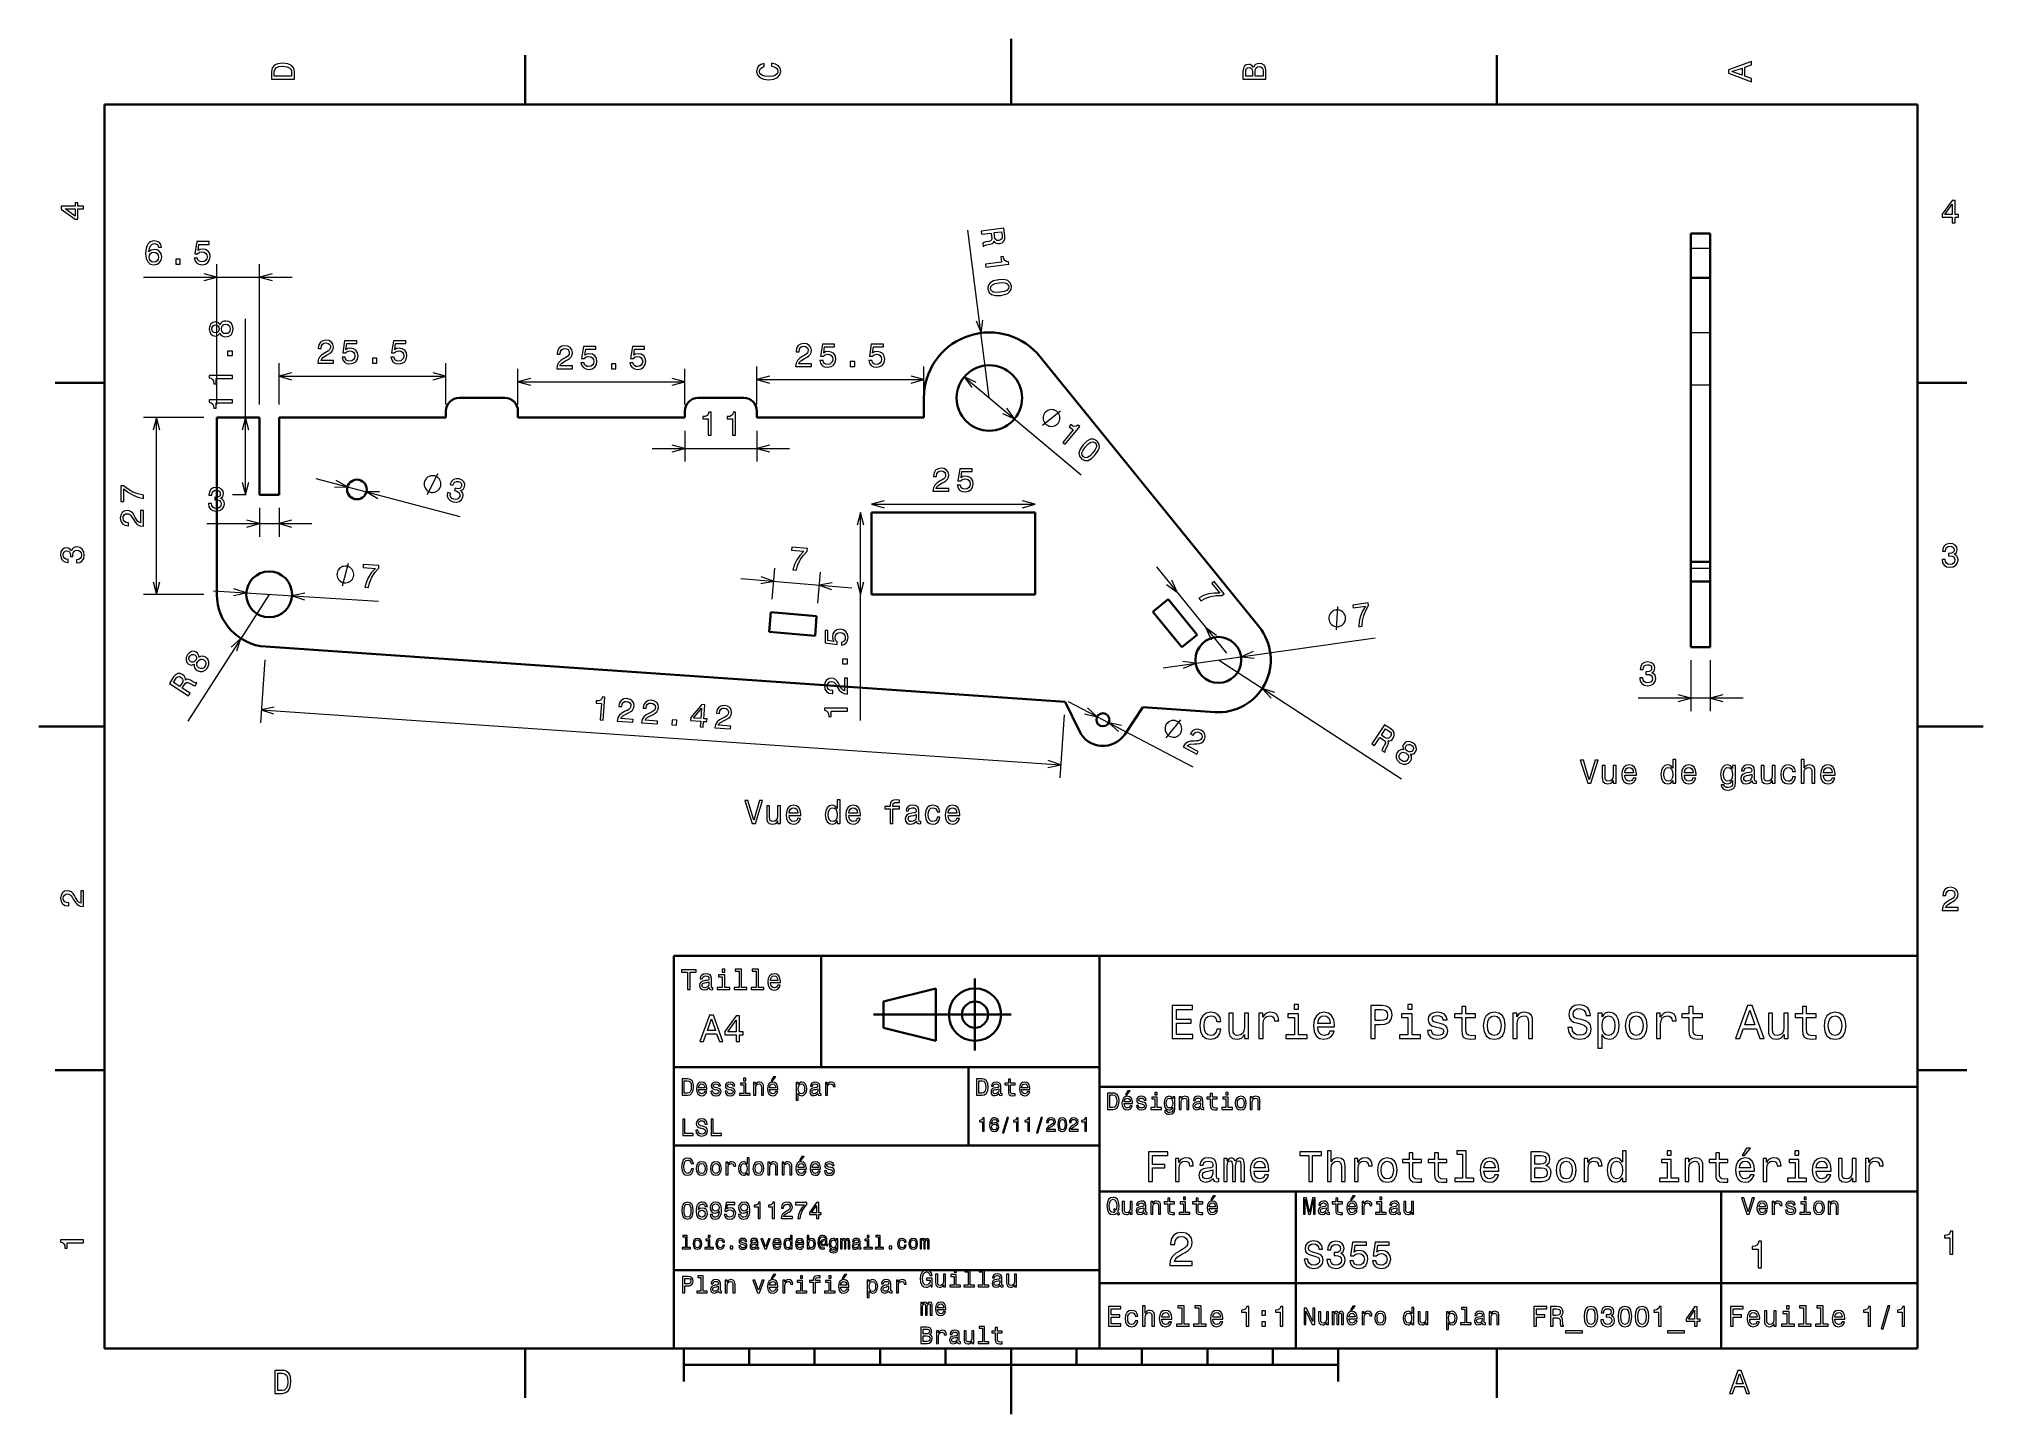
# Model space of a CAD drawing. Extents: x 0 to 297, y 0 to 210.
import ezdxf

# ---------------------------------------------------------------- set-up
doc = ezdxf.new("R2010")
doc.units = 0

msp = doc.modelspace()

# ---------------------------------------------------------------- linework, layer by layer
at = {"color": 7, "lineweight": 35, "ltscale": 0.25}
for p, q in [((148.5, 200), (148.5, 210)), ((252.326767, 127.12114), (252.326767, 117.12114)), ((255.326767, 127.12114), (255.326767, 117.12114)), ((10, 105), (0, 105)), ((287, 105), (297, 105)), ((192, 10), (192, 20)), ((148.5, 10), (148.5, 0))]:
    msp.add_line(p, q, dxfattribs=at)
at = {"color": 7, "lineweight": 35, "ltscale": 0.1875}
for p, q in [((74.300003, 200), (74.300003, 207.5)), ((222.699997, 200), (222.699997, 207.5)), ((10, 157.5), (2.5, 157.5)), ((287, 157.5), (294.5, 157.5)), ((10, 52.5), (2.5, 52.5)), ((287, 52.5), (294.5, 52.5)), ((74.300003, 10), (74.300003, 2.5)), ((222.699997, 10), (222.699997, 2.5))]:
    msp.add_line(p, q, dxfattribs=at)
at = {"color": 7, "lineweight": 35}
for p, q in [((287, 200), (10, 200)), ((10, 200), (10, 10)), ((287, 10), (287, 200)), ((152.497772, 161.989059), (186.393417, 120.213272)), ((252.326767, 130.12114), (252.326767, 157.12114)), ((255.326767, 130.12114), (255.326767, 157.12114)), ((27.181255, 152.172272), (27.181255, 125.172272)), ((36.681255, 152.172272), (62.181255, 152.172272)), ((73.181259, 152.172272), (98.681259, 152.172272)), ((109.681259, 152.172272), (135.181259, 152.172272)), ((127.181259, 137.672272), (152.181259, 137.672272)), ((152.181259, 125.172272), (127.181259, 125.172272)), ((34.630863, 117.191223), (156.756805, 108.76915)), ((97, 10), (97, 70)), ((97, 70), (287, 70)), ((162, 10), (162, 70)), ((287, 70), (287, 10)), ((127.5, 61), (148.5, 61)), ((97, 53), (162, 53)), ((162, 50), (287, 50)), ((97, 41), (162, 41)), ((162, 34), (287, 34)), ((257, 10), (257, 34)), ((97, 22), (162, 22)), ((162, 20), (287, 20)), ((10, 10), (287, 10)), ((97, 10), (287, 10)), ((98.5, 7.5), (198.5, 7.5))]:
    msp.add_line(p, q, dxfattribs=at)
at = {"color": 7, "lineweight": 13}
for p, q in [((145.181259, 155.172272), (141.923019, 180.773834)), ((27.181255, 154.172272), (27.181255, 175.616547)), ((33.681255, 154.172272), (33.681255, 175.616547)), ((15.998234, 173.616547), (38.681255, 173.616547)), ((31.554871, 140.372269), (31.554871, 167.230774)), ((36.681255, 158.474518), (62.181255, 158.474518)), ((73.181259, 157.624359), (98.681259, 157.624359)), ((109.681259, 157.964417), (135.181259, 157.964417)), ((141.344757, 158.378723), (159.23558, 143.426025)), ((17.95636, 125.172272), (17.95636, 152.172272)), ((93.681259, 147.466736), (114.681259, 147.466736)), ((42.297642, 142.848892), (64.327393, 137.046295)), ((125.51506, 105.928177), (125.51506, 137.672272)), ((127.181259, 138.928802), (152.181259, 138.928802)), ((35.181255, 125.172272), (22.767101, 105.810226)), ((26.697311, 125.694458), (51.902016, 124.143097)), ((171.764786, 113.982796), (204.126053, 118.558281)), ((180.181076, 115.17276), (208.157333, 97.029495)), ((33.967297, 107.569046), (156.093246, 99.146957)), ((157.227234, 108.810135), (176.291946, 98.860931))]:
    msp.add_line(p, q, dxfattribs=at)
at = {"color": 7, "lineweight": 35, "ltscale": 0.056076}
for p, q in [((252.326767, 180.259186), (252.326767, 178.016129)), ((255.326767, 180.259186), (255.326767, 178.016129))]:
    msp.add_line(p, q, dxfattribs=at)
at = {"color": 7, "lineweight": 35, "ltscale": 0.075}
for p, q in [((255.326767, 180.259186), (252.326767, 180.259186)), ((255.326767, 173.524261), (252.326767, 173.524261)), ((135.181259, 152.172272), (135.181259, 155.172272)), ((33.681255, 140.372269), (36.681255, 140.372269)), ((255.326767, 130.12114), (252.326767, 130.12114)), ((255.326767, 127.12114), (252.326767, 127.12114)), ((111.829834, 122.438995), (111.546204, 119.452431)), ((118.804611, 121.845245), (118.569412, 118.854485)), ((172.512146, 124.422134), (170.18251, 122.531952)), ((176.922592, 118.986343), (174.592957, 117.096146)), ((255.326767, 117.12114), (252.326767, 117.12114))]:
    msp.add_line(p, q, dxfattribs=at)
at = {"color": 7, "lineweight": 13, "ltscale": 0.075}
for p, q in [((255.326767, 178.016129), (252.326767, 178.016129)), ((255.326767, 165.102188), (252.326767, 165.102188)), ((255.326767, 157.12114), (252.326767, 157.12114)), ((255.326767, 129.12114), (252.326767, 129.12114))]:
    msp.add_line(p, q, dxfattribs=at)
at = {"color": 7, "lineweight": 35, "ltscale": 0.112297}
for p, q in [((252.326767, 173.524261), (252.326767, 178.016129)), ((255.326767, 173.524261), (255.326767, 178.016129))]:
    msp.add_line(p, q, dxfattribs=at)
at = {"color": 7, "lineweight": 35, "ltscale": 0.210552}
for p, q in [((252.326767, 165.102188), (252.326767, 173.524261)), ((255.326767, 165.102188), (255.326767, 173.524261))]:
    msp.add_line(p, q, dxfattribs=at)
at = {"color": 7, "lineweight": 35, "ltscale": 0.199526}
for p, q in [((252.326767, 165.102188), (252.326767, 157.12114)), ((255.326767, 165.102188), (255.326767, 157.12114))]:
    msp.add_line(p, q, dxfattribs=at)
at = {"color": 7, "lineweight": 13, "ltscale": 0.157556}
for p, q in [((36.681255, 154.172272), (36.681255, 160.474518)), ((62.181255, 154.172272), (62.181255, 160.474518))]:
    msp.add_line(p, q, dxfattribs=at)
at = {"color": 7, "lineweight": 13, "ltscale": 0.136302}
for p, q in [((73.181259, 154.172272), (73.181259, 159.624359)), ((98.681259, 154.172272), (98.681259, 159.624359))]:
    msp.add_line(p, q, dxfattribs=at)
at = {"color": 7, "lineweight": 13, "ltscale": 0.144804}
for p, q in [((109.681259, 154.172272), (109.681259, 159.964417)), ((135.181259, 154.172272), (135.181259, 159.964417))]:
    msp.add_line(p, q, dxfattribs=at)
at = {"color": 7, "lineweight": 35, "ltscale": 0.175}
for p, q in [((64.181259, 155.172272), (71.181259, 155.172272)), ((107.681259, 155.172272), (100.681259, 155.172272)), ((111.829834, 122.438995), (118.804611, 121.845245)), ((170.18251, 122.531952), (174.592957, 117.096146)), ((172.512146, 124.422134), (176.922592, 118.986343))]:
    msp.add_line(p, q, dxfattribs=at)
at = {"color": 7, "lineweight": 13, "ltscale": 0.230622}
for p, q in [((25.181255, 152.172272), (15.956359, 152.172272)), ((25.181255, 125.172272), (15.956359, 125.172272))]:
    msp.add_line(p, q, dxfattribs=at)
at = {"color": 7, "lineweight": 35, "ltscale": 0.1625}
msp.add_line((27.181255, 152.172272), (33.681255, 152.172272), dxfattribs=at)
at = {"color": 7, "lineweight": 13, "ltscale": 0.05316}
for p, q in [((31.681255, 152.172272), (29.554871, 152.172272)), ((31.681255, 140.372269), (29.554871, 140.372269))]:
    msp.add_line(p, q, dxfattribs=at)
at = {"color": 7, "lineweight": 35, "ltscale": 0.295}
for p, q in [((33.681255, 152.172272), (33.681255, 140.372269)), ((36.681255, 140.372269), (36.681255, 152.172272))]:
    msp.add_line(p, q, dxfattribs=at)
at = {"color": 7, "lineweight": 35, "ltscale": 0.025}
for p, q in [((62.181255, 152.172272), (62.181255, 153.172272)), ((73.181259, 153.172272), (73.181259, 152.172272)), ((98.681259, 152.172272), (98.681259, 153.172272)), ((109.681259, 152.172272), (109.681259, 153.172272)), ((252.326767, 130.12114), (252.326767, 129.12114)), ((255.326767, 130.12114), (255.326767, 129.12114))]:
    msp.add_line(p, q, dxfattribs=at)
at = {"color": 7, "lineweight": 13, "ltscale": 0.117638}
for p, q in [((98.681259, 150.172272), (98.681259, 145.466736)), ((109.681259, 150.172272), (109.681259, 145.466736))]:
    msp.add_line(p, q, dxfattribs=at)
at = {"color": 7, "lineweight": 13, "ltscale": 0.109869}
for p, q in [((33.681255, 138.372269), (33.681255, 133.977509)), ((36.681255, 138.372269), (36.681255, 133.977509))]:
    msp.add_line(p, q, dxfattribs=at)
at = {"color": 7, "lineweight": 35, "ltscale": 0.3125}
for p, q in [((127.181259, 137.672272), (127.181259, 125.172272)), ((152.181259, 125.172272), (152.181259, 137.672272))]:
    msp.add_line(p, q, dxfattribs=at)
at = {"color": 7, "lineweight": 13, "ltscale": 0.400901}
for p, q in [((25.645233, 135.977509), (41.681255, 135.977509)), ((260.326782, 109.327888), (244.290741, 109.327888))]:
    msp.add_line(p, q, dxfattribs=at)
at = {"color": 7, "lineweight": 13, "ltscale": 0.118778}
for p, q in [((111.999481, 124.431786), (112.402466, 129.165802)), ((118.974258, 123.838043), (119.377243, 128.572052))]:
    msp.add_line(p, q, dxfattribs=at)
at = {"color": 7, "lineweight": 13, "ltscale": 0.425}
for p, q in [((170.713303, 129.401398), (181.424393, 116.200165)), ((107.250854, 127.597107), (124.18959, 126.155159))]:
    msp.add_line(p, q, dxfattribs=at)
at = {"color": 7, "lineweight": 35, "ltscale": 0.05}
for p, q in [((252.326767, 129.12114), (252.326767, 127.12114)), ((255.326767, 129.12114), (255.326767, 127.12114))]:
    msp.add_line(p, q, dxfattribs=at)
at = {"color": 7, "lineweight": 35, "ltscale": 0.176215}
msp.add_line((111.546204, 119.452431), (118.569412, 118.854485), dxfattribs=at)
at = {"color": 7, "lineweight": 13, "ltscale": 0.241126}
for p, q in [((34.493267, 115.195969), (33.8297, 105.573776)), ((156.619217, 106.77388), (155.955643, 97.151703))]:
    msp.add_line(p, q, dxfattribs=at)
at = {"color": 7, "lineweight": 13, "ltscale": 0.194831}
for p, q in [((252.326767, 115.12114), (252.326767, 107.327888)), ((255.326767, 115.12114), (255.326767, 107.327888))]:
    msp.add_line(p, q, dxfattribs=at)
at = {"color": 7, "lineweight": 35, "ltscale": 0.125}
for p, q in [((156.756805, 108.76915), (158.952972, 104.277283)), ((165.864761, 103.800629), (168.656754, 107.948502)), ((98.5, 10), (98.5, 5)), ((198.5, 10), (198.5, 5))]:
    msp.add_line(p, q, dxfattribs=at)
at = {"color": 7, "lineweight": 35, "ltscale": 0.275}
for p, q in [((168.656754, 107.948502), (179.630692, 107.191711)), ((143, 55.5), (143, 66.5))]:
    msp.add_line(p, q, dxfattribs=at)
at = {"color": 7, "lineweight": 35, "ltscale": 0.425}
msp.add_line((119.5, 53), (119.5, 70), dxfattribs=at)
at = {"color": 7, "lineweight": 35, "ltscale": 0.206155}
for p, q in [((129, 63), (137, 65)), ((137, 57), (129, 59))]:
    msp.add_line(p, q, dxfattribs=at)
at = {"color": 7, "lineweight": 35, "ltscale": 0.1}
msp.add_line((129, 59), (129, 63), dxfattribs=at)
at = {"color": 7, "lineweight": 35, "ltscale": 0.2}
msp.add_line((137, 65), (137, 57), dxfattribs=at)
at = {"color": 7, "lineweight": 35, "ltscale": 0.3}
msp.add_line((142, 41), (142, 53), dxfattribs=at)
at = {"color": 7, "lineweight": 35, "ltscale": 0.35}
msp.add_line((192, 20), (192, 34), dxfattribs=at)
at = {"color": 7, "lineweight": 35, "ltscale": 0.0625}
for p, q in [((108.5, 10), (108.5, 7.5)), ((118.5, 10), (118.5, 7.5)), ((128.5, 10), (128.5, 7.5)), ((138.5, 10), (138.5, 7.5)), ((158.5, 10), (158.5, 7.5)), ((168.5, 10), (168.5, 7.5)), ((178.5, 10), (178.5, 7.5)), ((188.5, 10), (188.5, 7.5))]:
    msp.add_line(p, q, dxfattribs=at)
at = {"color": 7, "lineweight": 13}
for points in [[(35.533215, 204.994965), (35.533215, 203.829971), (39.033215, 203.829971), (39.033215, 204.994965), (38.922264, 205.544678), (38.584366, 205.953171), (38.034657, 206.205338), (37.283215, 206.296112), (36.516644, 206.215424), (36.21405, 206.114563), (35.971977, 205.973343), (35.644165, 205.56485), (35.563473, 205.297562)], [(35.951801, 204.959656), (36.027451, 205.342941), (36.259438, 205.605194), (36.672985, 205.761536), (37.283215, 205.811966), (37.873272, 205.756485), (38.286816, 205.600143), (38.533936, 205.332855), (38.614628, 204.959656), (38.614628, 204.298996), (35.951801, 204.298996)], [(111.93206, 205.817017), (112.35569, 205.716141), (112.658287, 205.549713), (112.844887, 205.317734), (112.905403, 205.045395), (112.814629, 204.71759), (112.54229, 204.460388), (112.098488, 204.28891), (111.483215, 204.233429), (110.872986, 204.28891), (110.424141, 204.455338), (110.151802, 204.71254), (110.055984, 205.045395), (110.106415, 205.287476), (110.247627, 205.494247), (110.474571, 205.655624), (110.787247, 205.766571), (110.787247, 206.245682), (110.308144, 206.094391), (109.94503, 205.832138), (109.718086, 205.474075), (109.637398, 205.045395), (109.763474, 204.510818), (110.116501, 204.10231), (110.696472, 203.840057), (111.483215, 203.749283), (112.269958, 203.840057), (112.84993, 204.10231), (113.208, 204.510818), (113.329041, 205.045395), (113.233215, 205.51442), (112.965927, 205.892654), (112.527161, 206.159943), (111.93206, 206.301163)], [(185.542007, 205.630417), (185.249496, 205.983429), (185.052811, 206.074219), (184.81073, 206.104477), (184.432495, 206.03891), (184.160156, 205.842224), (183.993729, 205.524506), (183.933212, 205.080704), (183.933212, 203.835022), (187.433212, 203.835022), (187.433212, 205.151306), (187.36261, 205.620331), (187.155838, 205.968307), (186.828018, 206.185165), (186.384216, 206.260818), (186.08667, 206.215424), (185.839554, 206.094391), (185.65799, 205.897705)], [(185.385666, 204.984879), (185.385666, 204.298996), (184.351807, 204.298996), (184.351807, 205.025223), (184.382065, 205.297562), (184.472839, 205.489197), (184.629181, 205.605194), (184.86116, 205.645538), (185.093155, 205.600143), (185.254532, 205.479111), (185.355408, 205.272339)], [(187.014618, 205.095825), (187.014618, 204.298996), (185.809296, 204.298996), (185.809296, 205.050446), (185.844589, 205.368164), (185.9505, 205.595108), (186.132065, 205.731277), (186.394302, 205.776657), (186.671692, 205.731277), (186.863327, 205.605194), (186.979324, 205.393372)], [(261.633209, 203.466858), (261.633209, 203.930847), (260.604401, 204.298996), (260.604401, 205.695969), (261.633209, 206.064133), (261.633209, 206.538193), (258.128174, 205.257217), (258.128174, 204.742798)], [(260.17572, 204.460388), (258.632477, 205), (260.17572, 205.539627)], [(6.833213, 184.02739), (6.833213, 184.481277), (5.965778, 184.481277), (5.965778, 184.98056), (5.56232, 184.98056), (5.56232, 184.481277), (3.408862, 184.481277), (3.408862, 184.022339), (5.521974, 182.489197), (5.965778, 182.489197), (5.965778, 184.02739)], [(292.277374, 181.916794), (292.731262, 181.916794), (292.731262, 182.784225), (293.23056, 182.784225), (293.23056, 183.187683), (292.731262, 183.187683), (292.731262, 185.341141), (292.272339, 185.341141), (290.739197, 183.228027), (290.739197, 182.784225), (292.277374, 182.784225)], [(291.162842, 183.187683), (292.277374, 184.756134), (292.277374, 183.187683)], [(5.56232, 182.912827), (3.993876, 184.02739), (5.56232, 184.02739)], [(18.72662, 178.173462), (18.630798, 178.58197), (18.408897, 178.884552), (18.065956, 179.076202), (17.622154, 179.141769), (17.324604, 179.106461), (17.067398, 179.010635), (16.840454, 178.854309), (16.648811, 178.632401), (16.497513, 178.355026), (16.386562, 178.01712), (16.315956, 177.618713), (16.295784, 177.169861), (16.376476, 176.45372), (16.623594, 175.934265), (17.022009, 175.621597), (17.566677, 175.515686), (18.05587, 175.606461), (18.42907, 175.843491), (18.671144, 176.21669), (18.75688, 176.69075), (18.671144, 177.169861), (18.439156, 177.538025), (18.081087, 177.770004), (17.637283, 177.850693), (17.158176, 177.749832), (16.800106, 177.462372), (16.875755, 178.01712), (17.03714, 178.415543), (17.284256, 178.652573), (17.627197, 178.733261), (17.879356, 178.692917), (18.070999, 178.587006), (18.197081, 178.410492), (18.262642, 178.173462)], [(23.737572, 176.529373), (23.848522, 176.115829), (24.09564, 175.79306), (24.458752, 175.591339), (24.922729, 175.515686), (25.432095, 175.606461), (25.830511, 175.853577), (26.082672, 176.246948), (26.178493, 176.751282), (26.092758, 177.220291), (25.850683, 177.588455), (25.472441, 177.825485), (24.983248, 177.911224), (24.605007, 177.850693), (24.3125, 177.684265), (24.453709, 178.62735), (25.986851, 178.62735), (25.986851, 179.040894), (24.115812, 179.040894), (23.838436, 177.184998), (24.241894, 177.184998), (24.534401, 177.422028), (24.9076, 177.507751), (25.230366, 177.452286), (25.477484, 177.290894), (25.633825, 177.043777), (25.689301, 176.726059), (25.633825, 176.40834), (25.472441, 176.161224), (25.225323, 176.004883), (24.9076, 175.949402), (24.640308, 175.984711), (24.433537, 176.100693), (24.28224, 176.282257), (24.206591, 176.529373)], [(143.956665, 180.636108), (144.015884, 180.170837), (145.48172, 180.357391), (145.542206, 179.882126), (145.571762, 179.530014), (145.529739, 179.30098), (145.379929, 179.159897), (145.091125, 179.072296), (144.644043, 178.98999), (144.352707, 178.922394), (144.185242, 178.840088), (144.25209, 178.314774), (144.347153, 178.326874), (144.47258, 178.459778), (144.727646, 178.532898), (145.283508, 178.639236), (145.687927, 178.77713), (145.803345, 178.908752), (145.875488, 179.100952), (146.026031, 178.916748), (146.218948, 178.79895), (146.450546, 178.736923), (146.719513, 178.740646), (147.130844, 178.864166), (147.420547, 179.104401), (147.568634, 179.458786), (147.57637, 179.917313), (147.428665, 181.077988)], [(147.134583, 179.993271), (147.143402, 179.68428), (147.075714, 179.457062), (146.917816, 179.299698), (146.648376, 179.21965), (146.351852, 179.232758), (146.159561, 179.345551), (146.040222, 179.564209), (145.975098, 179.876205), (145.906967, 180.411514), (147.062622, 180.558594)], [(18.267685, 176.685715), (18.212212, 176.367996), (18.070999, 176.125916), (17.844055, 175.964539), (17.561634, 175.914093), (17.264084, 175.964539), (17.03714, 176.120865), (16.890884, 176.362946), (16.845497, 176.680664), (16.895927, 176.993347), (17.03714, 177.230377), (17.269127, 177.381683), (17.581806, 177.437149), (17.854141, 177.381683), (18.070999, 177.235428), (18.212212, 176.998398)], [(20.904285, 175.616547), (21.60025, 175.616547), (21.60025, 176.367996), (20.904285, 176.367996)], [(144.596741, 175.606796), (144.654678, 175.151535), (148.151688, 175.596588), (148.108398, 175.936783), (147.791763, 175.987991), (147.563721, 176.141998), (147.40863, 176.401871), (147.320221, 176.776993), (146.965012, 176.731796), (147.068161, 175.921326)], [(146.622406, 173.232147), (145.846497, 173.057144), (145.316101, 172.750702), (145.023666, 172.332184), (144.979813, 171.797882), (145.155457, 171.296585), (145.543411, 170.964676), (146.133011, 170.805847), (146.92865, 170.82576), (147.698914, 171.005142), (147.996994, 171.139664), (148.234955, 171.30722), (148.52739, 171.725723), (148.576889, 172.255661), (148.395599, 172.761322), (148.002655, 173.092606), (147.412399, 173.256424)], [(146.683533, 172.751877), (147.293961, 172.788895), (147.745132, 172.719208), (148.028931, 172.52655), (148.161636, 172.20282), (148.113617, 171.861176), (147.887115, 171.603577), (147.467789, 171.423111), (146.867538, 171.306046), (146.25209, 171.268387), (145.800919, 171.338058), (145.51712, 171.530716), (145.390045, 171.850082), (145.432434, 172.196106), (145.658936, 172.453705), (146.078262, 172.634171)], [(27.668701, 165.087402), (27.809912, 164.830185), (28.006598, 164.653671), (28.253716, 164.542725), (28.551268, 164.507431), (29.000114, 164.58812), (29.348097, 164.820099), (29.57, 165.198349), (29.655733, 165.712753), (29.57, 166.222122), (29.348097, 166.600357), (29.000114, 166.832352), (28.551268, 166.918091), (28.253716, 166.877747), (28.006598, 166.771835), (27.809912, 166.590271), (27.668701, 166.33812), (27.547665, 166.539841), (27.381239, 166.681061), (27.179508, 166.766785), (26.93239, 166.797043), (26.574322, 166.716354), (26.286858, 166.504547), (26.100258, 166.161606), (26.029654, 165.712753), (26.100258, 165.258865), (26.286858, 164.915924), (26.574322, 164.699066), (26.93239, 164.623413), (27.179508, 164.648636), (27.381239, 164.734375)], [(26.972736, 165.102524), (26.750835, 165.142868), (26.579365, 165.263901), (26.473457, 165.455551), (26.433111, 165.712753), (26.473457, 165.96492), (26.579365, 166.156555), (26.750835, 166.277603), (26.972736, 166.322983), (27.199682, 166.277603), (27.376194, 166.156555), (27.492189, 165.96492), (27.527493, 165.712753), (27.487146, 165.455551), (27.376194, 165.263901), (27.199682, 165.142868)], [(28.54118, 164.991577), (28.27389, 165.036957), (28.072161, 165.183212), (27.941036, 165.410156), (27.895647, 165.712753), (27.941036, 166.0103), (28.072161, 166.237244), (28.27389, 166.383499), (28.54118, 166.433929), (28.828644, 166.383499), (29.045504, 166.237244), (29.186714, 166.0103), (29.232103, 165.712753), (29.186714, 165.410156), (29.045504, 165.183212), (28.828644, 165.036957)], [(42.596672, 160.474518), (45.002293, 160.474518), (45.002293, 160.908234), (43.100998, 160.908234), (43.206902, 161.145264), (43.388458, 161.341949), (43.948257, 161.700027), (44.245811, 161.851318), (44.578663, 162.068176), (44.815697, 162.320343), (44.951859, 162.617889), (45.002293, 162.955795), (44.916557, 163.379425), (44.679527, 163.712265), (44.316414, 163.924088), (43.847397, 163.999741), (43.363243, 163.914001), (42.995087, 163.676971), (42.758057, 163.298721), (42.677364, 162.799454), (42.677364, 162.728836), (43.136299, 162.728836), (43.136299, 162.769196), (43.181686, 163.112122), (43.317856, 163.364288), (43.534714, 163.525665), (43.822178, 163.581146), (44.114685, 163.530716), (44.331543, 163.404633), (44.472755, 163.207947), (44.523186, 162.960831), (44.487885, 162.728836), (44.392063, 162.53215), (44.230682, 162.360687), (44.008778, 162.209396), (43.711227, 162.048004), (43.216991, 161.735321), (42.869007, 161.402481), (42.662235, 160.999008), (42.596672, 160.489655)], [(46.312523, 161.387344), (46.423477, 160.973801), (46.670593, 160.651031), (47.033707, 160.44931), (47.497681, 160.373657), (48.00705, 160.464432), (48.405464, 160.711548), (48.657623, 161.104919), (48.753448, 161.609253), (48.667709, 162.078262), (48.425636, 162.446426), (48.047394, 162.683456), (47.558201, 162.769196), (47.179958, 162.708664), (46.887451, 162.542236), (47.028664, 163.485321), (48.561806, 163.485321), (48.561806, 163.898865), (46.690765, 163.898865), (46.413391, 162.042969), (46.816849, 162.042969), (47.109352, 162.279999), (47.482552, 162.365723), (47.805321, 162.310257), (48.052437, 162.148865), (48.208778, 161.901749), (48.264252, 161.58403), (48.208778, 161.266312), (48.047394, 161.019196), (47.800278, 160.862854), (47.482552, 160.807373), (47.215263, 160.842682), (47.008492, 160.958664), (46.857193, 161.140228), (46.781544, 161.387344)], [(53.784569, 161.387344), (53.895523, 160.973801), (54.142639, 160.651031), (54.505753, 160.44931), (54.969727, 160.373657), (55.479095, 160.464432), (55.87751, 160.711548), (56.129669, 161.104919), (56.225494, 161.609253), (56.139755, 162.078262), (55.897682, 162.446426), (55.51944, 162.683456), (55.030247, 162.769196), (54.652004, 162.708664), (54.359497, 162.542236), (54.50071, 163.485321), (56.033852, 163.485321), (56.033852, 163.898865), (54.162811, 163.898865), (53.885437, 162.042969), (54.288895, 162.042969), (54.581398, 162.279999), (54.954597, 162.365723), (55.277367, 162.310257), (55.524483, 162.148865), (55.680824, 161.901749), (55.736298, 161.58403), (55.680824, 161.266312), (55.51944, 161.019196), (55.272324, 160.862854), (54.954597, 160.807373), (54.687309, 160.842682), (54.480537, 160.958664), (54.329239, 161.140228), (54.25359, 161.387344)], [(115.596664, 159.964417), (118.002289, 159.964417), (118.002289, 160.398132), (116.100998, 160.398132), (116.206909, 160.635162), (116.388458, 160.831848), (116.948257, 161.189926), (117.245804, 161.341217), (117.578659, 161.558075), (117.815689, 161.810242), (117.951859, 162.107788), (118.002289, 162.445694), (117.91655, 162.869324), (117.67952, 163.202164), (117.316406, 163.413986), (116.847397, 163.489639), (116.363235, 163.4039), (115.995087, 163.16687), (115.758057, 162.78862), (115.677368, 162.289352), (115.677368, 162.218735), (116.136292, 162.218735), (116.136292, 162.259094), (116.181686, 162.60202), (116.317856, 162.854187), (116.534714, 163.015564), (116.822174, 163.071045), (117.114685, 163.020615), (117.331543, 162.894531), (117.472748, 162.697845), (117.523178, 162.450729), (117.487885, 162.218735), (117.392059, 162.022049), (117.230682, 161.850586), (117.008774, 161.699295), (116.711227, 161.537903), (116.216995, 161.22522), (115.869003, 160.89238), (115.662231, 160.488907), (115.596664, 159.979553)], [(119.312515, 160.877243), (119.423477, 160.463699), (119.670593, 160.14093), (120.033707, 159.939209), (120.497681, 159.863556), (121.00705, 159.95433), (121.405457, 160.201447), (121.657623, 160.594818), (121.753448, 161.099152), (121.667709, 161.568161), (121.425629, 161.936325), (121.047394, 162.173355), (120.558197, 162.259094), (120.179962, 162.198563), (119.887451, 162.032135), (120.028656, 162.97522), (121.561798, 162.97522), (121.561798, 163.388763), (119.690765, 163.388763), (119.413391, 161.532867), (119.816849, 161.532867), (120.109344, 161.769897), (120.482544, 161.855621), (120.805313, 161.800156), (121.052429, 161.638763), (121.208771, 161.391647), (121.264252, 161.073929), (121.208771, 160.75621), (121.047394, 160.509094), (120.800278, 160.352753), (120.482544, 160.297272), (120.215256, 160.332581), (120.008484, 160.448563), (119.857193, 160.630127), (119.78154, 160.877243)], [(126.784561, 160.877243), (126.895523, 160.463699), (127.142639, 160.14093), (127.505753, 159.939209), (127.969727, 159.863556), (128.479095, 159.95433), (128.877502, 160.201447), (129.129669, 160.594818), (129.225494, 161.099152), (129.139755, 161.568161), (128.897675, 161.936325), (128.51944, 162.173355), (128.030243, 162.259094), (127.652008, 162.198563), (127.359497, 162.032135), (127.500702, 162.97522), (129.033844, 162.97522), (129.033844, 163.388763), (127.162811, 163.388763), (126.885437, 161.532867), (127.288895, 161.532867), (127.58139, 161.769897), (127.95459, 161.855621), (128.277359, 161.800156), (128.524475, 161.638763), (128.680817, 161.391647), (128.736298, 161.073929), (128.680817, 160.75621), (128.51944, 160.509094), (128.272324, 160.352753), (127.95459, 160.297272), (127.687302, 160.332581), (127.48053, 160.448563), (127.329239, 160.630127), (127.253586, 160.877243)], [(29.554869, 161.628754), (29.554869, 162.324707), (28.803429, 162.324707), (28.803429, 161.628754)], [(50.951286, 160.474518), (51.647247, 160.474518), (51.647247, 161.225967), (50.951286, 161.225967)], [(79.096672, 159.624359), (81.502289, 159.624359), (81.502289, 160.058075), (79.600998, 160.058075), (79.706902, 160.295105), (79.888458, 160.491791), (80.448257, 160.849869), (80.745804, 161.00116), (81.078659, 161.218018), (81.315689, 161.470184), (81.451859, 161.767731), (81.502289, 162.105637), (81.416557, 162.529266), (81.17952, 162.862106), (80.816414, 163.073929), (80.347397, 163.149582), (79.863243, 163.063843), (79.495087, 162.826813), (79.258057, 162.448563), (79.177368, 161.949295), (79.177368, 161.878677), (79.636299, 161.878677), (79.636299, 161.919037), (79.681686, 162.261963), (79.817856, 162.51413), (80.034714, 162.675507), (80.322174, 162.730988), (80.614685, 162.680557), (80.831543, 162.554474), (80.972748, 162.357788), (81.023186, 162.110672), (80.987885, 161.878677), (80.892059, 161.681992), (80.730682, 161.510529), (80.508774, 161.359238), (80.211227, 161.197845), (79.716988, 160.885162), (79.369003, 160.552322), (79.162231, 160.148849), (79.096672, 159.639496)], [(82.812523, 160.537186), (82.923477, 160.123642), (83.170593, 159.800873), (83.533707, 159.599152), (83.997681, 159.523499), (84.50705, 159.614273), (84.905457, 159.861389), (85.157623, 160.254761), (85.253448, 160.759094), (85.167709, 161.228104), (84.925629, 161.596268), (84.547394, 161.833298), (84.058197, 161.919037), (83.679962, 161.858505), (83.387451, 161.692078), (83.528656, 162.635162), (85.061798, 162.635162), (85.061798, 163.048706), (83.190765, 163.048706), (82.913391, 161.19281), (83.316849, 161.19281), (83.609352, 161.42984), (83.982552, 161.515564), (84.305313, 161.460098), (84.552437, 161.298706), (84.708771, 161.05159), (84.764252, 160.733871), (84.708771, 160.416153), (84.547394, 160.169037), (84.300278, 160.012695), (83.982552, 159.957214), (83.715256, 159.992523), (83.508484, 160.108505), (83.357193, 160.29007), (83.28154, 160.537186)], [(90.284569, 160.537186), (90.395523, 160.123642), (90.642639, 159.800873), (91.005753, 159.599152), (91.469727, 159.523499), (91.979095, 159.614273), (92.377502, 159.861389), (92.629669, 160.254761), (92.725494, 160.759094), (92.639755, 161.228104), (92.397675, 161.596268), (92.01944, 161.833298), (91.530243, 161.919037), (91.152008, 161.858505), (90.859497, 161.692078), (91.000702, 162.635162), (92.533844, 162.635162), (92.533844, 163.048706), (90.662811, 163.048706), (90.385437, 161.19281), (90.788895, 161.19281), (91.081398, 161.42984), (91.45459, 161.515564), (91.777359, 161.460098), (92.024475, 161.298706), (92.180817, 161.05159), (92.236298, 160.733871), (92.180817, 160.416153), (92.01944, 160.169037), (91.772324, 160.012695), (91.45459, 159.957214), (91.187302, 159.992523), (90.98053, 160.108505), (90.829239, 160.29007), (90.753586, 160.537186)], [(123.951279, 159.964417), (124.647247, 159.964417), (124.647247, 160.715866), (123.951279, 160.715866)], [(29.554871, 158.149933), (29.554871, 158.608871), (26.029654, 158.608871), (26.029654, 158.26593), (26.33729, 158.17514), (26.544064, 157.993591), (26.6651, 157.716217), (26.705446, 157.332932), (27.063515, 157.332932), (27.063515, 158.149933)], [(87.451279, 159.624359), (88.147247, 159.624359), (88.147247, 160.375809), (87.451279, 160.375809)], [(29.554871, 154.41391), (29.554871, 154.872849), (26.029654, 154.872849), (26.029654, 154.529907), (26.33729, 154.439117), (26.544064, 154.257568), (26.6651, 153.980194), (26.705446, 153.596909), (27.063515, 153.596909), (27.063515, 154.41391)], [(102.222458, 149.466736), (102.681396, 149.466736), (102.681396, 152.991959), (102.338455, 152.991959), (102.247681, 152.684311), (102.066132, 152.477539), (101.788742, 152.356506), (101.405457, 152.316162), (101.405457, 151.958099), (102.222458, 151.958099)], [(105.958481, 149.466736), (106.417419, 149.466736), (106.417419, 152.991959), (106.074478, 152.991959), (105.983704, 152.684311), (105.802155, 152.477539), (105.524765, 152.356506), (105.141479, 152.316162), (105.141479, 151.958099), (105.958481, 151.958099)], [(155.676941, 151.287521), (155.751755, 151.377045), (155.856628, 151.593491), (155.924088, 151.765167), (155.954147, 151.892105), (155.976852, 152.101196), (155.954803, 152.347702), (155.89534, 152.549438), (155.843231, 152.669022), (155.746368, 152.826004), (155.604736, 153.020401), (155.515228, 153.095215), (155.425705, 153.170029), (155.209259, 153.274902), (155.037567, 153.342377), (154.910645, 153.372437), (154.701553, 153.395142), (154.455048, 153.373093), (154.253296, 153.313629), (154.133728, 153.26152), (153.976746, 153.164642), (153.782349, 153.023026), (153.707535, 152.933502), (153.632706, 152.843979), (153.527832, 152.627533), (153.460373, 152.455856), (153.430313, 152.328918), (153.407608, 152.119827), (153.429657, 151.873322), (153.48912, 151.671585), (153.541229, 151.552002), (153.638092, 151.39502), (153.779724, 151.200623), (153.869247, 151.125809), (153.958755, 151.050995), (154.175201, 150.946121), (154.346893, 150.878647), (154.473816, 150.848602), (154.682907, 150.825882), (154.929413, 150.847946), (155.131165, 150.907394), (155.250732, 150.959503), (155.40773, 151.056381), (155.602112, 151.198013)], [(156.417068, 148.388184), (156.769211, 148.093887), (159.029892, 150.798782), (158.766754, 151.018707), (158.499817, 150.840866), (158.227921, 150.798645), (157.937469, 150.883652), (157.617493, 151.09848), (157.387863, 150.823746), (158.014755, 150.299805)], [(159.517181, 148.02536), (159.067459, 147.369308), (158.8871, 146.783905), (158.957413, 146.278198), (159.288696, 145.85672), (159.758423, 145.608719), (160.26857, 145.629303), (160.808807, 145.913925), (161.378479, 146.469727), (161.821106, 147.125137), (161.94809, 147.426498), (162.00856, 147.711182), (161.938263, 148.216873), (161.614059, 148.639008), (161.137238, 148.886353), (160.623856, 148.861908), (160.079758, 148.580505)], [(159.888672, 147.714874), (160.310959, 148.157227), (160.689072, 148.41304), (161.028152, 148.464859), (161.345627, 148.317825), (161.542816, 148.034714), (161.552002, 147.691818), (161.367371, 147.274307), (161.007004, 146.780197), (160.581467, 146.333969), (160.203354, 146.078171), (159.864273, 146.026352), (159.553894, 146.174026), (159.349609, 146.456497), (159.340424, 146.799393), (159.525055, 147.216904)], [(61.37965, 141.700623), (61.409367, 141.813446), (61.412392, 142.05394), (61.400555, 142.238022), (61.373863, 142.365707), (61.305618, 142.564651), (61.180965, 142.778442), (61.041454, 142.935837), (60.943493, 143.021973), (60.789124, 143.122955), (60.578342, 143.2388), (60.465523, 143.268509), (60.352707, 143.298218), (60.112209, 143.301239), (59.928123, 143.289413), (59.800446, 143.262726), (59.601501, 143.194473), (59.387699, 143.069824), (59.230309, 142.930313), (59.14418, 142.832352), (59.043198, 142.677979), (58.927357, 142.467194), (58.89764, 142.354385), (58.867924, 142.241562), (58.864899, 142.001068), (58.876736, 141.816986), (58.903427, 141.689301), (58.971672, 141.490356), (59.096329, 141.27655), (59.23584, 141.119171), (59.333797, 141.033035), (59.488167, 140.932053), (59.698948, 140.816208), (59.811768, 140.786499), (59.924583, 140.756775), (60.165081, 140.753754), (60.349167, 140.765594), (60.476845, 140.792282), (60.675789, 140.860535), (60.889591, 140.985184), (61.046982, 141.124695), (61.13311, 141.222656), (61.234093, 141.377029), (61.349934, 141.587799)], [(62.419926, 140.753845), (62.410934, 140.719711), (62.365646, 140.230988), (62.502373, 139.819473), (62.804173, 139.500076), (63.260269, 139.291275), (63.789303, 139.240601), (64.226227, 139.35498), (64.559982, 139.632141), (64.763382, 140.047928), (64.800156, 140.345947), (64.754517, 140.608292), (64.62648, 140.834991), (64.427078, 141.02832), (64.813438, 141.208176), (65.036079, 141.598038), (65.063126, 141.997711), (64.929207, 142.340683), (64.635353, 142.611038), (64.183868, 142.79776), (63.7244, 142.835342), (63.331371, 142.709396), (63.021992, 142.425812), (62.829376, 141.991531), (62.820381, 141.957397), (63.254425, 141.843079), (63.375652, 142.144913), (63.561543, 142.335846), (63.802338, 142.418457), (64.102921, 142.391434), (64.346237, 142.285614), (64.504593, 142.134399), (64.573082, 141.939041), (64.557884, 141.70314), (64.45105, 141.475739), (64.291611, 141.345627), (64.061096, 141.302032), (63.775402, 141.345993), (63.586487, 141.40097), (63.485008, 141.015701), (63.726543, 140.962509), (64.022232, 140.837692), (64.220612, 140.660263), (64.307068, 140.434097), (64.290321, 140.172531), (64.16217, 139.903809), (63.965508, 139.731354), (63.706486, 139.658768), (63.397434, 139.693237), (63.103035, 139.822922), (62.917236, 140.02832), (62.837467, 140.299667), (62.868599, 140.635666)], [(136.582687, 140.928802), (138.988312, 140.928802), (138.988312, 141.362518), (137.087021, 141.362518), (137.192932, 141.599548), (137.374481, 141.796234), (137.93428, 142.154312), (138.231827, 142.305603), (138.564682, 142.522461), (138.801712, 142.774628), (138.937881, 143.072174), (138.988312, 143.410065), (138.902573, 143.83371), (138.665543, 144.166565), (138.302429, 144.378372), (137.83342, 144.454025), (137.349258, 144.368286), (136.98111, 144.131256), (136.74408, 143.753006), (136.663391, 143.253738), (136.663391, 143.183121), (137.122314, 143.183121), (137.122314, 143.22348), (137.167709, 143.566406), (137.303879, 143.818573), (137.520737, 143.97995), (137.808197, 144.035431), (138.100708, 143.985001), (138.317566, 143.858917), (138.458771, 143.662231), (138.509201, 143.415115), (138.473907, 143.183121), (138.378082, 142.986435), (138.216705, 142.814972), (137.994797, 142.663681), (137.69725, 142.502289), (137.203018, 142.189606), (136.855026, 141.85675), (136.648254, 141.453308), (136.582687, 140.943939)], [(140.298538, 141.841629), (140.4095, 141.428085), (140.656616, 141.105316), (141.01973, 140.903595), (141.483704, 140.827942), (141.993073, 140.918716), (142.391479, 141.165833), (142.643646, 141.559204), (142.739471, 142.063538), (142.653732, 142.532547), (142.411652, 142.900711), (142.033417, 143.137741), (141.54422, 143.22348), (141.165985, 143.162949), (140.873474, 142.996521), (141.014679, 143.939606), (142.547821, 143.939606), (142.547821, 144.353149), (140.676788, 144.353149), (140.399414, 142.497253), (140.802872, 142.497253), (141.095367, 142.734283), (141.468567, 142.820007), (141.791336, 142.764542), (142.038452, 142.603149), (142.194794, 142.356033), (142.250275, 142.038315), (142.194794, 141.720596), (142.033417, 141.47348), (141.786301, 141.317139), (141.468567, 141.261658), (141.201279, 141.296967), (140.994507, 141.412949), (140.843216, 141.594513), (140.767563, 141.841629)], [(15.956359, 139.839279), (15.956359, 140.348633), (15.124227, 140.51506), (14.347569, 140.807571), (13.626388, 141.221115), (12.950595, 141.760742), (12.532007, 141.760742), (12.532007, 139.360168), (12.990941, 139.360168), (12.990941, 141.276596), (13.671777, 140.721832), (14.382872, 140.303253), (15.139356, 140.010742)], [(25.892351, 139.076935), (25.892351, 139.041626), (25.973042, 138.55748), (26.210073, 138.194366), (26.583273, 137.962387), (27.077509, 137.876648), (27.602005, 137.962387), (27.995377, 138.18428), (28.247538, 138.537308), (28.338316, 138.991196), (28.29797, 139.288757), (28.187019, 139.530823), (28.005463, 139.717422), (27.763388, 139.853592), (28.091198, 140.125931), (28.207191, 140.559647), (28.131544, 140.953018), (27.914684, 141.250565), (27.561659, 141.437164), (27.077509, 141.502731), (26.623619, 141.422028), (26.275635, 141.200134), (26.048691, 140.847107), (25.973042, 140.378082), (25.973042, 140.342789), (26.421888, 140.342789), (26.462234, 140.665558), (26.593359, 140.897537), (26.805174, 141.038757), (27.102724, 141.089188), (27.364973, 141.048828), (27.556616, 140.942932), (27.672609, 140.771454), (27.717999, 140.539474), (27.672609, 140.292358), (27.551573, 140.125931), (27.339756, 140.025055), (27.052292, 139.994797), (26.855606, 139.999847), (26.855606, 139.601425), (27.102724, 139.611511), (27.420448, 139.566132), (27.65748, 139.445084), (27.798691, 139.248398), (27.849123, 138.991196), (27.793648, 138.6987), (27.647394, 138.481827), (27.415405, 138.345673), (27.107769, 138.300278), (26.790045, 138.350708), (26.558056, 138.502014), (26.411802, 138.74408), (26.356327, 139.076935)], [(15.956359, 135.573715), (15.956359, 137.979324), (15.522641, 137.979324), (15.522641, 136.078033), (15.285609, 136.183945), (15.088923, 136.365494), (14.730855, 136.925293), (14.579557, 137.222839), (14.362699, 137.555695), (14.110538, 137.792725), (13.812987, 137.928894), (13.475091, 137.979324), (13.051459, 137.8936), (12.718607, 137.65657), (12.506791, 137.293457), (12.431143, 136.824432), (12.516877, 136.340286), (12.753909, 135.972122), (13.132152, 135.735092), (13.631431, 135.654404), (13.702036, 135.654404), (13.702036, 136.113342), (13.661691, 136.113342), (13.31875, 136.158722), (13.066589, 136.294891), (12.905206, 136.511749), (12.84973, 136.79921), (12.900163, 137.091721), (13.026243, 137.308578), (13.22293, 137.449799), (13.470048, 137.500229), (13.702036, 137.46492), (13.898722, 137.369095), (14.070191, 137.207718), (14.221489, 136.985809), (14.382872, 136.688263), (14.695552, 136.194031), (15.028405, 135.846039), (15.431863, 135.639267), (15.941229, 135.573715)], [(5.73379, 129.979111), (5.769093, 129.979111), (6.253242, 130.059799), (6.616354, 130.296829), (6.848343, 130.670029), (6.934078, 131.164276), (6.848343, 131.688766), (6.626441, 132.082138), (6.273415, 132.334305), (5.819525, 132.425079), (5.521974, 132.384735), (5.279899, 132.273788), (5.0933, 132.092224), (4.957133, 131.850143), (4.684798, 132.177963), (4.251081, 132.293961), (3.857709, 132.218307), (3.560158, 132.00145), (3.373559, 131.648422), (3.307997, 131.164276), (3.388689, 130.710388), (3.610591, 130.362396), (3.963617, 130.135452), (4.432637, 130.059799), (4.46794, 130.059799), (4.46794, 130.508652), (4.145173, 130.548996), (3.913184, 130.680115), (3.771974, 130.891937), (3.721542, 131.189484), (3.761888, 131.451736), (3.867795, 131.643372), (4.039265, 131.759369), (4.271254, 131.804764), (4.518372, 131.759369), (4.684798, 131.638336), (4.785663, 131.426514), (4.815922, 131.139053), (4.810879, 130.942368), (5.209294, 130.942368), (5.199208, 131.189484), (5.244596, 131.507217), (5.365634, 131.744247), (5.56232, 131.885452), (5.819525, 131.935883), (6.112032, 131.880417), (6.328891, 131.734161), (6.465058, 131.502167), (6.510447, 131.194534), (6.460014, 130.876801), (6.308718, 130.644821), (6.066643, 130.498566), (5.73379, 130.443085)], [(115.191376, 128.928375), (115.698898, 128.885178), (115.935318, 129.700195), (116.292648, 130.449249), (116.765869, 131.132751), (117.36087, 131.76033), (117.396378, 132.177414), (115.004456, 132.381027), (114.965515, 131.923752), (116.875046, 131.7612), (116.264542, 131.129868), (115.78714, 130.456848), (115.431519, 129.727905)], [(290.729126, 130.51622), (290.729126, 130.480911), (290.809814, 129.996765), (291.046844, 129.633652), (291.420044, 129.401657), (291.914276, 129.315933), (292.438782, 129.401657), (292.832153, 129.623566), (293.08429, 129.976593), (293.175079, 130.430481), (293.134735, 130.728027), (293.023773, 130.970108), (292.842224, 131.156708), (292.600159, 131.292877), (292.927948, 131.565216), (293.043945, 131.998932), (292.968292, 132.392303), (292.751434, 132.68985), (292.398407, 132.87645), (291.914276, 132.942017), (291.460388, 132.861313), (291.112396, 132.63942), (290.885468, 132.286392), (290.809814, 131.817368), (290.809814, 131.782074), (291.258636, 131.782074), (291.299011, 132.104828), (291.430115, 132.336823), (291.641937, 132.478027), (291.939484, 132.528473), (292.201721, 132.488113), (292.393372, 132.382217), (292.509369, 132.210739), (292.554749, 131.97876), (292.509369, 131.731628), (292.388336, 131.565216), (292.176514, 131.46434), (291.889069, 131.434082), (291.692383, 131.439133), (291.692383, 131.04071), (291.939484, 131.050797), (292.257202, 131.005417), (292.494232, 130.884369), (292.635468, 130.687683), (292.685883, 130.430481), (292.630402, 130.13797), (292.484161, 129.921112), (292.252167, 129.784943), (291.944519, 129.739563), (291.626801, 129.789993), (291.394806, 129.941284), (291.248566, 130.183365), (291.193085, 130.51622)], [(48.103992, 128.133972), (48.11116, 128.250412), (48.067272, 128.486893), (48.019798, 128.665146), (47.968742, 128.785172), (47.863049, 128.96701), (47.699127, 129.152435), (47.531628, 129.279633), (47.418766, 129.345016), (47.247681, 129.413986), (47.018372, 129.486557), (46.901924, 129.493713), (46.785477, 129.500885), (46.549004, 129.457001), (46.37075, 129.409531), (46.250717, 129.358475), (46.068882, 129.252777), (45.883461, 129.088852), (45.756264, 128.921356), (45.690872, 128.808487), (45.621899, 128.637405), (45.549339, 128.408096), (45.542175, 128.291656), (45.535007, 128.175201), (45.578896, 127.938721), (45.626366, 127.760468), (45.677422, 127.640442), (45.783119, 127.458603), (45.947037, 127.273186), (46.11454, 127.145988), (46.227402, 127.080597), (46.398491, 127.011627), (46.6278, 126.939072), (46.744244, 126.9319), (46.860687, 126.924728), (47.097168, 126.96862), (47.275421, 127.016098), (47.395447, 127.067154), (47.577286, 127.172844), (47.762707, 127.336761), (47.889904, 127.504265), (47.955292, 127.617126), (48.024269, 127.788208), (48.096825, 128.017517)], [(49.810055, 126.27565), (50.318459, 126.244354), (50.53569, 127.064697), (50.875359, 127.821915), (51.332428, 128.516327), (51.912552, 129.157684), (51.938267, 129.575485), (49.542225, 129.722961), (49.51403, 129.264893), (51.426834, 129.147171), (50.831303, 128.501694), (50.36982, 127.817657), (50.031391, 127.080574)], [(177.180252, 124.605278), (177.501175, 124.209732), (178.252228, 124.604797), (179.039627, 124.866989), (179.860214, 125.000244), (180.725006, 125.007004), (181.050049, 125.270737), (179.537537, 127.134888), (179.181152, 126.845734), (180.388626, 125.357544), (179.510391, 125.35936), (178.694458, 125.236374), (177.922714, 124.986893)], [(199.604813, 121.706329), (199.58847, 121.821846), (199.498047, 122.044708), (199.415787, 122.209824), (199.341705, 122.317177), (199.201675, 122.474121), (199.003906, 122.622894), (198.814301, 122.713913), (198.690613, 122.755341), (198.509171, 122.788605), (198.269974, 122.81369), (198.154449, 122.797363), (198.038925, 122.781029), (197.816055, 122.690605), (197.650955, 122.608345), (197.543594, 122.534256), (197.386658, 122.394241), (197.237885, 122.196457), (197.146866, 122.006851), (197.105438, 121.883163), (197.072174, 121.701721), (197.047089, 121.462524), (197.063416, 121.347), (197.079742, 121.231491), (197.170166, 121.008621), (197.252426, 120.843506), (197.326523, 120.73616), (197.466537, 120.579208), (197.664322, 120.430435), (197.853928, 120.339417), (197.977615, 120.297989), (198.159058, 120.264732), (198.398254, 120.239639), (198.513763, 120.255966), (198.629288, 120.272308), (198.852158, 120.362732), (199.017273, 120.444984), (199.124619, 120.519073), (199.281555, 120.659096), (199.430344, 120.856873), (199.521362, 121.046478), (199.56279, 121.170166), (199.596039, 121.351608), (199.62114, 121.590805)], [(201.648895, 120.227936), (202.153244, 120.29924), (202.201538, 121.146484), (202.382431, 121.956436), (202.690948, 122.728409), (203.130646, 123.473099), (203.072052, 123.887558), (200.695114, 123.551498), (200.759354, 123.097076), (202.656906, 123.365372), (202.202942, 122.613571), (201.888016, 121.850883), (201.7043, 121.060898)], [(122.602234, 117.403534), (123.015778, 117.514488), (123.338547, 117.761604), (123.540283, 118.124718), (123.615936, 118.588699), (123.525146, 119.098061), (123.27803, 119.496475), (122.884659, 119.748642), (122.380341, 119.84446), (121.911316, 119.758728), (121.543167, 119.516647), (121.306137, 119.138412), (121.220398, 118.649216), (121.280914, 118.270973), (121.447342, 117.97847), (120.504257, 118.119675), (120.504257, 119.652817), (120.090714, 119.652817), (120.090714, 117.781784), (121.946625, 117.504402), (121.946625, 117.90786), (121.709595, 118.200363), (121.623856, 118.573563), (121.679337, 118.896332), (121.840714, 119.143448), (122.08783, 119.299789), (122.405548, 119.35527), (122.723282, 119.299789), (122.970398, 119.138412), (123.12674, 118.891289), (123.182205, 118.573563), (123.146912, 118.306274), (123.030914, 118.099503), (122.849365, 117.948204), (122.602234, 117.872559)], [(23.736198, 114.521698), (23.716248, 114.228958), (23.786552, 113.974197), (23.934698, 113.747421), (24.16613, 113.557098), (24.587534, 113.382767), (25.005692, 113.390236), (25.396648, 113.588882), (25.746473, 113.975647), (25.949226, 114.450722), (25.966579, 114.888908), (25.798851, 115.272026), (25.467274, 115.586464), (25.195011, 115.713104), (24.929817, 115.757324), (24.666248, 115.710648), (24.41127, 115.574585), (24.418259, 115.809738), (24.354374, 116.01844), (24.230829, 116.199493), (24.039129, 116.358353), (23.694145, 116.483688), (23.337822, 116.460533), (22.995638, 116.272552), (22.693937, 115.932816), (22.508389, 115.512604), (22.480373, 115.123192), (22.60532, 114.785477), (22.865921, 114.528526), (23.087563, 114.416374), (23.303659, 114.379669)], [(23.158482, 114.91008), (22.993454, 115.063812), (22.914436, 115.258255), (22.928719, 115.476746), (23.033579, 115.715042), (23.203648, 115.905548), (23.39624, 116.009712), (23.605919, 116.019058), (23.817221, 115.9375), (23.98377, 115.776794), (24.067036, 115.579628), (24.061243, 115.35569), (23.954859, 115.124359), (23.78207, 114.929611), (23.58523, 114.828171), (23.371307, 114.821548)], [(22.876116, 109.685699), (23.129269, 110.080536), (21.885326, 110.878098), (22.143923, 111.281425), (22.347204, 111.57045), (22.526413, 111.719139), (22.731844, 111.731201), (23.009552, 111.61306), (23.405258, 111.389297), (23.672077, 111.254173), (23.853336, 111.209846), (24.139153, 111.655624), (24.058487, 111.707344), (23.877005, 111.685913), (23.63446, 111.793503), (23.139908, 112.068649), (22.741253, 112.222412), (22.568262, 112.195534), (22.389603, 112.094414), (22.392347, 112.332291), (22.319971, 112.546432), (22.182165, 112.74263), (21.973484, 112.912369), (21.578751, 113.081589), (21.2024, 113.083252), (20.861414, 112.906487), (20.561237, 112.559776), (19.929718, 111.574814)], [(24.418957, 113.970116), (24.218441, 114.152588), (24.12756, 114.384598), (24.139669, 114.646423), (24.264782, 114.925644), (24.463594, 115.151642), (24.69647, 115.271912), (24.945232, 115.286148), (25.197466, 115.184334), (25.412241, 114.986725), (25.515858, 114.746552), (25.512239, 114.479286), (25.389849, 114.2043), (25.188314, 113.974068), (24.946947, 113.859238), (24.68545, 113.853165)], [(123.51506, 114.570251), (123.51506, 115.26622), (122.763626, 115.26622), (122.763626, 114.570251)], [(244.537857, 112.427315), (244.537857, 112.392006), (244.618561, 111.90786), (244.855591, 111.544746), (245.22879, 111.312759), (245.723022, 111.22702), (246.247513, 111.312759), (246.640884, 111.53466), (246.893051, 111.887688), (246.983826, 112.341576), (246.943481, 112.63913), (246.832535, 112.881203), (246.65097, 113.067802), (246.408905, 113.203972), (246.73671, 113.476303), (246.852707, 113.910019), (246.777054, 114.303391), (246.560196, 114.600945), (246.207169, 114.787544), (245.723022, 114.853104), (245.269135, 114.772415), (244.921143, 114.550514), (244.694199, 114.197487), (244.618561, 113.728462), (244.618561, 113.693161), (245.067398, 113.693161), (245.107742, 114.01593), (245.238876, 114.247917), (245.450684, 114.38913), (245.748245, 114.43956), (246.010483, 114.399216), (246.202133, 114.293304), (246.318115, 114.121834), (246.36351, 113.889847), (246.318115, 113.642731), (246.197083, 113.476303), (245.985275, 113.375443), (245.6978, 113.345177), (245.501114, 113.35022), (245.501114, 112.951805), (245.748245, 112.961891), (246.065964, 112.916504), (246.302994, 112.795464), (246.444199, 112.598778), (246.494629, 112.341576), (246.439163, 112.049072), (246.292908, 111.832214), (246.060913, 111.696045), (245.753281, 111.650658), (245.435562, 111.701088), (245.203568, 111.852386), (245.057312, 112.09446), (245.001846, 112.427315)], [(20.851334, 112.218018), (21.042852, 112.460663), (21.240566, 112.591499), (21.462654, 112.610855), (21.720657, 112.499352), (21.939678, 112.299019), (22.014774, 112.089111), (21.965981, 111.844826), (21.815718, 111.563751), (21.524458, 111.109474), (20.543739, 111.738266)], [(123.51506, 109.95166), (123.51506, 112.357285), (123.081345, 112.357285), (123.081345, 110.455986), (122.844315, 110.56189), (122.647629, 110.743454), (122.289566, 111.303253), (122.13826, 111.6008), (121.921402, 111.933655), (121.66925, 112.170685), (121.371689, 112.306854), (121.033798, 112.357285), (120.610168, 112.271545), (120.277313, 112.034515), (120.065491, 111.671402), (119.989853, 111.202385), (120.075577, 110.718231), (120.312622, 110.350082), (120.690857, 110.113052), (121.19014, 110.032356), (121.260742, 110.032356), (121.260742, 110.491287), (121.220398, 110.491287), (120.877457, 110.536682), (120.62529, 110.672844), (120.463913, 110.889709), (120.408432, 111.17717), (120.458862, 111.469681), (120.584946, 111.686539), (120.781631, 111.827744), (121.028748, 111.878174), (121.260742, 111.842873), (121.457428, 111.747055), (121.628891, 111.58567), (121.780197, 111.36377), (121.941574, 111.066216), (122.254257, 110.571976), (122.587112, 110.223999), (122.99057, 110.017227), (123.499939, 109.95166)], [(85.759377, 106.00209), (86.217224, 105.97052), (86.459755, 109.487381), (86.11763, 109.510971), (86.005905, 109.210312), (85.810547, 109.016525), (85.525497, 108.914856), (85.14035, 108.90097), (85.115707, 108.543747), (85.930779, 108.487549)], [(88.349472, 105.823471), (90.749397, 105.657974), (90.779236, 106.09066), (88.882446, 106.221466), (89.00441, 106.450653), (89.199066, 106.634384), (89.782173, 106.953087), (90.089432, 107.083557), (90.436417, 107.276993), (90.690231, 107.512253), (90.846542, 107.799728), (90.920105, 108.133362), (90.863724, 108.561882), (90.650146, 108.910255), (90.302475, 109.146545), (89.839767, 109.254288), (89.350861, 109.202065), (88.96727, 108.990921), (88.704781, 108.629883), (88.589935, 108.137344), (88.585068, 108.066902), (89.042923, 108.035324), (89.0457, 108.075577), (89.114571, 108.414581), (89.267761, 108.656784), (89.495209, 108.802856), (89.785812, 108.838425), (90.074158, 108.76799), (90.28183, 108.627289), (90.409164, 108.421356), (90.442482, 108.171356), (90.391296, 107.942337), (90.282181, 107.752716), (90.109375, 107.592758), (89.877594, 107.457077), (89.569641, 107.316551), (89.055069, 107.03862), (88.685013, 106.730492), (88.450974, 106.342216), (88.350517, 105.838562)], [(92.076645, 105.566437), (94.476563, 105.40094), (94.506409, 105.833626), (92.609619, 105.964432), (92.731583, 106.193619), (92.926239, 106.37735), (93.509354, 106.696053), (93.816605, 106.826523), (94.163589, 107.019958), (94.417404, 107.255219), (94.573715, 107.542694), (94.647278, 107.876328), (94.590897, 108.304848), (94.377319, 108.653221), (94.029648, 108.889511), (93.56694, 108.997253), (93.078033, 108.94503), (92.694443, 108.733887), (92.431961, 108.372849), (92.317108, 107.88031), (92.312241, 107.809868), (92.770096, 107.77829), (92.772873, 107.818542), (92.841736, 108.157547), (92.994934, 108.39975), (93.222382, 108.545822), (93.512985, 108.58139), (93.801331, 108.510956), (94.009003, 108.370255), (94.136337, 108.164322), (94.169647, 107.914322), (94.118469, 107.685303), (94.009354, 107.495682), (93.836548, 107.335724), (93.604767, 107.200043), (93.296814, 107.059517), (92.782242, 106.781586), (92.412186, 106.473457), (92.178146, 106.085182), (92.077698, 105.581528)], [(101.035355, 104.948624), (101.488159, 104.917404), (101.547836, 105.782776), (102.045944, 105.748428), (102.0737, 106.150932), (101.575592, 106.18528), (101.723755, 108.333633), (101.265915, 108.365211), (99.591019, 106.362579), (99.560486, 105.91983), (101.095032, 105.814011)], [(100.010864, 106.29319), (101.230698, 107.781235), (101.122787, 106.216507)], [(103.258163, 104.795334), (105.658081, 104.629837), (105.687927, 105.062523), (103.791138, 105.193329), (103.913101, 105.422516), (104.107758, 105.606247), (104.690872, 105.92495), (104.998123, 106.05542), (105.345108, 106.248856), (105.598923, 106.484116), (105.755234, 106.771591), (105.828796, 107.105225), (105.772415, 107.533745), (105.558838, 107.882118), (105.211166, 108.118408), (104.748459, 108.226151), (104.259552, 108.173927), (103.875961, 107.962784), (103.61348, 107.601746), (103.498627, 107.109207), (103.493759, 107.038765), (103.951614, 107.007187), (103.954391, 107.04744), (104.023254, 107.386444), (104.176453, 107.628647), (104.4039, 107.774719), (104.694504, 107.810287), (104.982849, 107.739853), (105.190521, 107.599152), (105.317856, 107.393219), (105.351166, 107.143219), (105.299988, 106.9142), (105.190872, 106.724579), (105.018066, 106.564621), (104.786285, 106.42894), (104.478333, 106.288414), (103.96376, 106.010483), (103.593704, 105.702354), (103.359665, 105.314079), (103.259216, 104.810425)], [(123.51506, 107.355408), (123.51506, 107.814346), (119.989853, 107.814346), (119.989853, 107.471405), (120.297485, 107.38063), (120.504257, 107.199066), (120.62529, 106.921692), (120.665634, 106.538406), (121.023712, 106.538406), (121.023712, 107.355408)], [(96.684296, 105.248688), (97.378616, 105.200806), (97.430313, 105.950462), (96.735992, 105.998344)], [(174.448807, 104.052734), (174.502777, 104.156166), (174.559021, 104.390015), (174.588272, 104.572144), (174.59053, 104.70256), (174.568069, 104.911682), (174.493881, 105.147797), (174.392715, 105.332184), (174.316269, 105.437881), (174.18811, 105.570557), (174.00824, 105.730225), (173.904816, 105.784195), (173.801392, 105.838181), (173.567535, 105.894409), (173.385406, 105.92366), (173.25499, 105.925926), (173.045868, 105.903458), (172.809753, 105.829285), (172.625366, 105.728111), (172.519669, 105.651672), (172.386993, 105.523514), (172.227325, 105.343643), (172.173355, 105.240219), (172.11937, 105.13678), (172.063141, 104.902939), (172.03389, 104.72081), (172.031631, 104.590385), (172.054092, 104.381271), (172.128265, 104.145157), (172.229446, 103.960762), (172.305878, 103.855072), (172.434036, 103.722397), (172.613907, 103.562729), (172.717346, 103.508751), (172.82077, 103.454773), (173.054611, 103.398537), (173.236755, 103.369286), (173.367172, 103.36702), (173.576294, 103.389496), (173.812393, 103.463669), (173.996796, 103.564835), (174.102478, 103.641281), (174.235153, 103.76944), (174.394821, 103.94931)], [(174.780548, 101.90564), (176.913223, 100.792671), (177.113876, 101.177177), (175.428314, 102.056824), (175.631866, 102.217957), (175.88382, 102.308334), (176.545761, 102.366776), (176.879547, 102.363251), (177.274963, 102.401505), (177.601761, 102.515396), (177.860153, 102.716187), (178.061188, 102.992416), (178.181168, 103.407639), (178.125031, 103.812393), (177.901123, 104.168167), (177.520309, 104.452232), (177.051422, 104.60022), (176.615372, 104.56041), (176.23024, 104.334747), (175.927719, 103.929443), (175.89505, 103.866852), (176.30191, 103.654526), (176.320587, 103.690292), (176.519485, 103.973328), (176.756866, 104.133881), (177.023773, 104.17662), (177.304291, 104.092804), (177.540283, 103.912766), (177.67421, 103.700653), (177.708389, 103.460953), (177.638779, 103.218544), (177.500153, 103.029205), (177.324203, 102.89917), (177.101791, 102.821823), (176.835068, 102.790359), (176.496613, 102.784943), (175.913803, 102.736404), (175.451294, 102.60231), (175.081329, 102.340294), (174.787537, 101.919052)], [(203.642105, 102.341499), (204.035614, 102.086296), (204.83963, 103.326073), (205.241608, 103.065384), (205.529572, 102.860596), (205.677338, 102.680618), (205.688324, 102.475128), (205.568741, 102.198044), (205.342926, 101.803497), (205.206406, 101.537384), (205.161148, 101.356369), (205.605423, 101.068237), (205.657562, 101.148628), (205.637085, 101.330215), (205.745926, 101.572205), (206.023651, 102.065315), (206.179474, 102.463165), (206.153503, 102.636292), (206.053314, 102.815475), (206.291168, 102.811493), (206.505692, 102.882751), (206.702591, 103.019539), (206.873413, 103.227333), (207.044678, 103.621185), (207.048309, 103.99752), (206.873322, 104.339417), (206.528168, 104.641396), (205.546509, 105.27803)], [(206.184906, 104.353081), (206.426559, 104.160309), (206.556366, 103.961914), (206.57457, 103.739731), (206.461731, 103.482307), (206.260254, 103.264328), (206.049957, 103.190323), (205.805923, 103.240387), (205.525635, 103.392113), (205.072891, 103.68573), (205.706772, 104.663162)], [(208.473557, 101.456268), (208.180923, 101.477745), (207.925812, 101.408768), (207.698257, 101.261803), (207.506744, 101.031364), (207.330215, 100.61087), (207.33551, 100.19268), (207.53212, 99.80069), (207.917068, 99.448868), (208.391068, 99.243637), (208.829163, 99.224014), (209.21315, 99.38974), (209.529312, 99.719681), (209.657364, 99.99128), (209.702957, 100.256241), (209.657654, 100.52005), (209.522919, 100.775734), (209.758041, 100.767517), (209.967072, 100.830322), (210.148758, 100.952927), (210.308609, 101.143791), (210.435745, 101.488121), (210.414444, 101.844559), (210.228241, 102.187714), (209.890076, 102.49118), (209.47084, 102.678909), (209.081573, 102.708954), (208.74321, 102.585762), (208.484909, 102.3265), (208.371613, 102.105446), (208.333786, 101.889542)], [(207.918427, 100.77639), (208.101944, 100.975952), (208.334427, 101.065628), (208.596176, 101.052155), (208.874756, 100.925598), (209.099701, 100.725609), (209.218765, 100.492111), (209.231705, 100.243279), (209.128586, 99.991577), (208.929855, 99.777832), (208.689163, 99.675461), (208.421906, 99.680473), (208.147568, 99.804291), (207.918381, 100.007019), (207.80481, 100.248985), (207.800095, 100.510513)], [(208.864944, 102.03196), (209.019531, 102.196182), (209.214386, 102.274193), (209.4328, 102.258774), (209.670547, 102.152679), (209.860153, 101.981613), (209.963318, 101.788483), (209.971573, 101.578766), (209.888916, 101.367889), (209.727356, 101.202179), (209.529755, 101.119934), (209.305847, 101.126892), (209.075073, 101.234482), (208.881226, 101.408279), (208.780807, 101.605644), (208.775299, 101.819595)], [(237.722305, 99.837578), (236.844772, 96.857033), (235.942047, 99.837578), (235.462936, 99.837578), (236.592621, 96.332535), (237.096939, 96.332535), (238.201401, 99.837578)], [(240.924744, 99.040749), (240.480942, 99.040749), (240.480942, 97.477348), (240.430511, 97.114235), (240.284256, 96.85199), (240.057312, 96.690605), (239.759766, 96.640175), (239.522736, 96.680519), (239.371429, 96.801552), (239.285706, 97.008324), (239.265533, 97.300835), (239.265533, 99.040749), (238.821732, 99.040749), (238.821732, 97.26049), (238.836853, 96.90242), (238.932678, 96.604866), (239.225189, 96.332535), (239.694199, 96.23671), (239.946365, 96.272018), (240.163223, 96.362793), (240.349823, 96.519135), (240.501114, 96.746078), (240.501114, 96.332535), (240.924744, 96.332535)], [(242.2612, 97.558037), (244.036423, 97.558037), (244.041458, 97.764809), (243.96077, 98.34478), (243.738876, 98.778503), (243.385849, 99.040749), (242.916824, 99.136566), (242.457886, 99.035706), (242.104858, 98.753281), (241.877914, 98.29435), (241.797226, 97.689163), (241.872879, 97.068848), (242.099823, 96.614952), (242.4478, 96.332535), (242.901688, 96.23671), (243.295059, 96.302277), (243.617828, 96.473747), (243.854858, 96.746078), (243.991028, 97.109192), (243.552277, 97.109192), (243.461487, 96.907463), (243.330368, 96.756165), (242.957169, 96.635132), (242.669708, 96.690605), (242.45285, 96.867119), (242.31163, 97.154579), (242.2612, 97.542908)], [(242.2612, 97.931236), (242.316681, 98.279221), (242.45285, 98.536423), (242.659622, 98.692764), (242.931961, 98.748238), (243.199249, 98.692764), (243.406021, 98.536423), (243.532104, 98.279221), (243.577484, 97.931236)], [(249.609192, 96.751122), (249.609192, 96.332535), (250.052994, 96.332535), (250.052994, 99.953575), (249.614227, 99.953575), (249.614227, 98.627205), (249.276337, 99.01049), (249.069565, 99.101265), (248.832535, 99.136566), (248.403854, 99.035706), (248.070999, 98.753281), (247.854141, 98.299393), (247.778503, 97.689163), (247.854141, 97.078934), (248.070999, 96.619995), (248.403854, 96.332535), (248.832535, 96.23671), (249.069565, 96.272018), (249.281372, 96.362793)], [(248.908173, 98.738152), (249.200684, 98.667549), (249.422592, 98.470863), (249.553711, 98.143051), (249.604141, 97.689163), (249.553711, 97.230232), (249.422592, 96.90242), (249.200684, 96.700691), (248.908173, 96.635124), (248.630798, 96.700691), (248.418991, 96.90242), (248.277771, 97.235275), (248.232391, 97.689163), (248.277771, 98.138008), (248.418991, 98.46582), (248.630798, 98.667549)], [(251.369278, 97.558037), (253.144485, 97.558037), (253.149536, 97.764809), (253.068848, 98.34478), (252.846939, 98.778496), (252.493912, 99.040749), (252.024902, 99.136566), (251.565964, 99.035706), (251.212936, 98.753281), (250.985992, 98.29435), (250.905304, 97.689163), (250.980942, 97.068848), (251.207886, 96.614952), (251.555878, 96.332535), (252.009766, 96.23671), (252.403137, 96.302277), (252.725906, 96.473747), (252.962936, 96.746078), (253.099106, 97.109192), (252.660339, 97.109192), (252.569565, 96.907463), (252.438446, 96.756165), (252.065247, 96.635124), (251.777771, 96.690605), (251.560913, 96.867119), (251.419708, 97.154579), (251.369278, 97.542908)], [(251.369278, 97.931236), (251.424744, 98.279221), (251.560913, 98.536423), (251.767685, 98.692764), (252.040024, 98.748238), (252.307312, 98.692764), (252.514084, 98.536423), (252.640167, 98.279221), (252.685562, 97.931236)], [(259.161072, 96.453568), (259.161072, 99.040749), (258.737427, 99.040749), (258.737427, 98.60199), (258.389435, 99.000404), (258.177643, 99.101265), (257.940613, 99.136566), (257.511932, 99.035706), (257.179077, 98.753281), (256.962219, 98.299393), (256.886566, 97.689163), (256.962219, 97.073891), (257.179077, 96.619995), (257.511932, 96.332535), (257.940613, 96.23671), (258.182678, 96.272018), (258.384399, 96.362793), (258.737427, 96.746078), (258.737427, 96.362793), (258.697083, 96.060196), (258.586121, 95.843338), (258.374329, 95.717262), (258.05658, 95.671867), (257.779205, 95.702133), (257.58252, 95.777779), (257.466522, 95.908905), (257.431244, 96.085419), (257.002563, 96.085419), (257.002563, 96.065247), (257.068115, 95.742477), (257.269836, 95.500404), (257.592621, 95.344063), (258.031372, 95.288582), (258.555878, 95.364235), (258.90387, 95.57605), (259.100555, 95.944206)], [(257.34549, 97.689163), (257.3909, 98.138008), (257.527069, 98.470863), (257.738861, 98.667549), (258.021301, 98.738152), (258.318848, 98.667549), (258.540741, 98.470863), (258.67691, 98.138008), (258.727356, 97.689163), (258.67691, 97.230225), (258.540741, 96.90242), (258.318848, 96.700691), (258.021301, 96.635124), (257.738861, 96.700691), (257.527069, 96.90242), (257.3909, 97.235275)], [(261.697815, 96.685562), (261.697815, 96.670433), (261.723022, 96.498962), (261.798676, 96.377922), (262.116394, 96.282104), (262.363525, 96.322449), (262.363525, 96.66539), (262.257599, 96.650253), (262.116394, 96.71582), (262.091187, 96.917549), (262.091187, 98.319565), (262.03067, 98.677635), (261.854156, 98.929794), (261.546509, 99.081093), (261.112793, 99.136566), (260.689148, 99.07605), (260.376495, 98.904579), (260.17981, 98.637291), (260.114227, 98.284264), (260.114227, 98.254005), (260.512634, 98.254005), (260.547943, 98.46582), (260.658905, 98.617119), (260.840454, 98.707893), (261.097656, 98.743195), (261.344788, 98.717979), (261.521301, 98.642334), (261.627197, 98.511208), (261.662506, 98.329651), (261.642334, 98.117836), (261.561646, 98.011925), (261.359924, 97.961494), (260.981659, 97.92115), (260.547943, 97.830376), (260.240326, 97.668991), (260.058746, 97.416824), (260.003296, 97.043633), (260.053711, 96.710777), (260.210052, 96.463661), (260.462219, 96.30732), (260.810211, 96.251839), (261.279205, 96.35775)], [(265.212921, 99.040749), (264.769135, 99.040749), (264.769135, 97.477348), (264.718689, 97.114235), (264.572449, 96.85199), (264.34549, 96.690605), (264.047943, 96.640167), (263.810913, 96.680519), (263.659607, 96.801552), (263.573883, 97.008324), (263.553711, 97.300835), (263.553711, 99.040749), (263.109894, 99.040749), (263.109894, 97.26049), (263.125031, 96.90242), (263.220856, 96.604866), (263.513367, 96.332535), (263.982391, 96.23671), (264.234558, 96.272018), (264.451416, 96.362793), (264.638, 96.519135), (264.789307, 96.746078), (264.789307, 96.332535), (265.212921, 96.332535)], [(267.885834, 98.143051), (268.324615, 98.143051), (268.233826, 98.546509), (268.016968, 98.864235), (267.679077, 99.060921), (267.240326, 99.136566), (266.756165, 99.035706), (266.388, 98.753281), (266.156006, 98.29435), (266.075317, 97.679077), (266.15097, 97.068848), (266.37793, 96.614952), (266.735992, 96.332535), (267.225189, 96.23671), (267.658905, 96.312363), (267.996796, 96.524178), (268.22879, 96.857033), (268.329651, 97.300835), (267.906006, 97.300835), (267.830383, 97.01841), (267.689148, 96.806595), (267.487427, 96.675476), (267.240326, 96.635124), (266.932678, 96.700691), (266.710785, 96.90242), (266.574615, 97.230225), (266.529205, 97.694206), (266.574615, 98.148094), (266.71582, 98.475906), (266.942749, 98.677635), (267.240326, 98.748238), (267.502563, 98.70285), (267.699249, 98.586853), (267.830383, 98.39521)], [(269.197083, 96.332535), (269.640869, 96.332535), (269.6409, 97.895935), (269.686279, 98.254005), (269.83252, 98.516251), (270.059479, 98.677635), (270.362061, 98.738152), (270.604156, 98.687721), (270.755432, 98.551552), (270.831085, 98.324608), (270.856293, 98.022011), (270.856293, 96.332535), (271.30011, 96.332535), (271.30011, 98.112793), (271.279938, 98.470863), (271.189148, 98.76841), (270.891602, 99.040749), (270.427643, 99.136566), (270.175476, 99.101265), (269.958618, 99.005447), (269.777069, 98.854149), (269.6409, 98.647377), (269.6409, 99.953568), (269.197083, 99.953568)], [(272.621429, 97.558037), (274.396637, 97.558037), (274.401703, 97.764809), (274.321014, 98.34478), (274.099091, 98.778496), (273.746063, 99.040749), (273.277069, 99.136566), (272.818115, 99.035706), (272.465088, 98.753281), (272.238159, 98.29435), (272.157471, 97.689163), (272.233093, 97.068848), (272.460052, 96.614952), (272.808044, 96.332535), (273.261932, 96.23671), (273.655304, 96.302277), (273.978058, 96.473747), (274.215088, 96.746078), (274.351257, 97.109192), (273.912506, 97.109192), (273.821716, 96.907463), (273.690613, 96.756165), (273.317413, 96.635124), (273.029938, 96.690605), (272.81308, 96.867119), (272.671875, 97.154579), (272.621429, 97.542908)], [(272.621429, 97.931236), (272.67691, 98.279221), (272.81308, 98.536423), (273.019836, 98.692764), (273.292175, 98.748238), (273.559479, 98.692764), (273.766235, 98.536423), (273.892334, 98.279221), (273.937714, 97.931236)], [(261.647369, 97.280663), (261.586853, 97.01841), (261.425476, 96.816681), (261.183411, 96.685562), (260.885834, 96.640167), (260.694214, 96.66539), (260.558044, 96.746078), (260.47229, 96.887291), (260.447083, 97.083977), (260.467255, 97.26049), (260.547943, 97.386566), (260.870728, 97.527779), (261.279205, 97.588295), (261.647369, 97.709335)], [(110.076698, 93.682632), (109.199181, 90.702087), (108.29644, 93.682632), (107.817337, 93.682632), (108.947021, 90.177589), (109.45134, 90.177589), (110.555809, 93.682632)], [(113.279152, 92.885803), (112.835342, 92.885803), (112.835342, 91.322403), (112.784912, 90.95929), (112.638657, 90.697044), (112.411713, 90.53566), (112.114166, 90.485229), (111.877136, 90.525574), (111.725838, 90.646606), (111.640099, 90.853378), (111.619926, 91.145889), (111.619926, 92.885803), (111.176125, 92.885803), (111.176125, 91.105545), (111.191254, 90.747475), (111.287079, 90.449921), (111.579582, 90.177589), (112.048599, 90.081772), (112.300766, 90.117073), (112.517624, 90.207848), (112.704224, 90.364189), (112.855522, 90.591133), (112.855522, 90.177589), (113.279152, 90.177589)], [(114.615608, 91.403091), (116.390823, 91.403091), (116.395866, 91.609863), (116.31517, 92.189835), (116.093269, 92.623558), (115.74025, 92.885803), (115.271225, 92.981621), (114.812294, 92.88076), (114.459267, 92.598335), (114.232323, 92.139404), (114.151627, 91.534218), (114.22728, 90.913902), (114.454224, 90.460007), (114.802208, 90.177589), (115.256096, 90.081772), (115.649467, 90.147331), (115.972237, 90.318802), (116.209267, 90.591133), (116.345436, 90.954247), (115.90667, 90.954247), (115.815895, 90.752518), (115.684769, 90.601219), (115.311569, 90.480186), (115.024109, 90.53566), (114.807251, 90.712173), (114.666039, 90.999634), (114.615608, 91.387962)], [(114.615608, 91.776291), (114.671082, 92.124275), (114.807251, 92.381477), (115.014023, 92.537819), (115.286354, 92.593292), (115.55365, 92.537819), (115.760422, 92.381477), (115.886497, 92.124275), (115.931885, 91.776291)], [(121.963593, 90.596176), (121.963593, 90.177589), (122.407394, 90.177589), (122.407394, 93.79863), (121.968628, 93.79863), (121.968628, 92.47226), (121.630737, 92.855545), (121.423965, 92.94632), (121.186935, 92.981621), (120.758255, 92.88076), (120.425407, 92.598335), (120.208542, 92.144447), (120.132896, 91.534218), (120.208542, 90.923988), (120.425407, 90.46505), (120.758255, 90.177589), (121.186935, 90.081772), (121.423965, 90.117073), (121.63578, 90.207848)], [(121.262581, 92.583206), (121.555084, 92.512604), (121.776993, 92.315918), (121.908112, 91.988106), (121.958542, 91.534218), (121.908112, 91.075287), (121.776993, 90.747475), (121.555084, 90.545746), (121.262581, 90.480186), (120.985199, 90.545746), (120.773384, 90.747475), (120.632179, 91.08033), (120.586784, 91.534218), (120.632179, 91.983063), (120.773384, 92.310875), (120.985199, 92.512604)], [(123.723679, 91.403091), (125.498894, 91.403091), (125.503937, 91.609863), (125.423241, 92.189835), (125.20134, 92.623558), (124.848312, 92.885803), (124.379295, 92.981621), (123.920364, 92.88076), (123.567337, 92.598335), (123.340393, 92.139404), (123.259697, 91.534218), (123.33535, 90.913902), (123.562294, 90.460007), (123.910278, 90.177589), (124.364166, 90.081772), (124.757538, 90.147331), (125.080307, 90.318802), (125.317337, 90.591133), (125.453506, 90.954247), (125.01474, 90.954247), (124.923965, 90.752518), (124.792839, 90.601219), (124.41964, 90.480186), (124.132179, 90.53566), (123.915314, 90.712173), (123.774109, 90.999634), (123.723679, 91.387962)], [(123.723679, 91.776291), (123.779152, 92.124275), (123.915314, 92.381477), (124.122086, 92.537819), (124.394424, 92.593292), (124.661713, 92.537819), (124.868484, 92.381477), (124.994568, 92.124275), (125.039955, 91.776291)], [(130.022675, 92.416786), (130.022675, 90.177589), (130.466476, 90.177589), (130.466476, 92.416786), (131.475113, 92.416786), (131.475113, 92.795021), (130.466476, 92.795021), (130.466476, 92.961449), (130.50177, 93.163177), (130.617767, 93.299347), (130.814453, 93.380035), (131.096878, 93.410301), (131.475113, 93.390129), (131.475113, 93.773407), (130.996002, 93.79863), (130.562286, 93.753235), (130.259705, 93.617073), (130.07814, 93.380035), (130.022675, 93.042145), (130.022675, 92.795021), (129.210709, 92.795021), (129.210709, 92.416786)], [(134.0522, 90.530617), (134.0522, 90.515488), (134.077423, 90.344017), (134.153076, 90.222977), (134.470795, 90.127159), (134.717911, 90.167503), (134.717911, 90.510445), (134.612, 90.495316), (134.470795, 90.560875), (134.445572, 90.762604), (134.445572, 92.164619), (134.385056, 92.52269), (134.208542, 92.774849), (133.900909, 92.926147), (133.467194, 92.981621), (133.043564, 92.921104), (132.730881, 92.749634), (132.534195, 92.482346), (132.468628, 92.129318), (132.468628, 92.09906), (132.86705, 92.09906), (132.902344, 92.310875), (133.013306, 92.462173), (133.194855, 92.552948), (133.452057, 92.588249), (133.699188, 92.563034), (133.875687, 92.487389), (133.981598, 92.356262), (134.016907, 92.174706), (133.996735, 91.962891), (133.916046, 91.856987), (133.71431, 91.806549), (133.33606, 91.766205), (132.902344, 91.67543), (132.594711, 91.514046), (132.413162, 91.261887), (132.357681, 90.888687), (132.408112, 90.555832), (132.564453, 90.308716), (132.81662, 90.152374), (133.164597, 90.096901), (133.633621, 90.202805)], [(137.204224, 91.988106), (137.642975, 91.988106), (137.5522, 92.391563), (137.335342, 92.70929), (136.997452, 92.905975), (136.558685, 92.981621), (136.074539, 92.88076), (135.70639, 92.598335), (135.474396, 92.139404), (135.393707, 91.524132), (135.46936, 90.913902), (135.696289, 90.460007), (136.054367, 90.177589), (136.543564, 90.081772), (136.97728, 90.157417), (137.31517, 90.369232), (137.547165, 90.702087), (137.648026, 91.145889), (137.224396, 91.145889), (137.148743, 90.863472), (137.007538, 90.651649), (136.805801, 90.520531), (136.558685, 90.480186), (136.251053, 90.545746), (136.029144, 90.747475), (135.892975, 91.075287), (135.847595, 91.539261), (135.892975, 91.993149), (136.034195, 92.320961), (136.261139, 92.52269), (136.558685, 92.593292), (136.820938, 92.547905), (137.017624, 92.431915), (137.148743, 92.240273)], [(138.903793, 91.403091), (140.679001, 91.403091), (140.684052, 91.609863), (140.603363, 92.189835), (140.381454, 92.623558), (140.028427, 92.885803), (139.559402, 92.981621), (139.100479, 92.88076), (138.747452, 92.598335), (138.520508, 92.139404), (138.439819, 91.534218), (138.515457, 90.913902), (138.742401, 90.460007), (139.090393, 90.177589), (139.544281, 90.081772), (139.937653, 90.147331), (140.260422, 90.318802), (140.497452, 90.591133), (140.633621, 90.954247), (140.194855, 90.954247), (140.10408, 90.752518), (139.972961, 90.601219), (139.599762, 90.480186), (139.312286, 90.53566), (139.095428, 90.712173), (138.954224, 90.999634), (138.903793, 91.387962)], [(138.903793, 91.776291), (138.959259, 92.124275), (139.095428, 92.381477), (139.3022, 92.537819), (139.574539, 92.593292), (139.841827, 92.537819), (140.048599, 92.381477), (140.174683, 92.124275), (140.220062, 91.776291)], [(134.00177, 91.125717), (133.941254, 90.863472), (133.779877, 90.661736), (133.537796, 90.530617), (133.24025, 90.485229), (133.048599, 90.510445), (132.91243, 90.591133), (132.826706, 90.732346), (132.801483, 90.929031), (132.821655, 91.105545), (132.902344, 91.231621), (133.225113, 91.372833), (133.633621, 91.43335), (134.00177, 91.55439)], [(290.76947, 76.916786), (293.175079, 76.916786), (293.175079, 77.350502), (291.273773, 77.350502), (291.3797, 77.587532), (291.561249, 77.784218), (292.121033, 78.142288), (292.418579, 78.293587), (292.751434, 78.510445), (292.988464, 78.762604), (293.124634, 79.060158), (293.175079, 79.398056), (293.089355, 79.821686), (292.852325, 80.154541), (292.489197, 80.366356), (292.020172, 80.442001), (291.536041, 80.35627), (291.167877, 80.119232), (290.930847, 79.740997), (290.850159, 79.241714), (290.850159, 79.171112), (291.309082, 79.171112), (291.309082, 79.211456), (291.354462, 79.554398), (291.490631, 79.806557), (291.707489, 79.967941), (291.994965, 80.023415), (292.287476, 79.972984), (292.504333, 79.846901), (292.645538, 79.650215), (292.695984, 79.403099), (292.660675, 79.171112), (292.56485, 78.974426), (292.403473, 78.802956), (292.181549, 78.651657), (291.884003, 78.490273), (291.389771, 78.177589), (291.041779, 77.844742), (290.835022, 77.441284), (290.76947, 76.931915)], [(6.833213, 77.519447), (6.833213, 79.925072), (6.399496, 79.925072), (6.399496, 78.023773), (6.162464, 78.129684), (5.965778, 78.311241), (5.607709, 78.871033), (5.456412, 79.168587), (5.239553, 79.501442), (4.987392, 79.738472), (4.689842, 79.874641), (4.351945, 79.925072), (3.928314, 79.839333), (3.595461, 79.602303), (3.383646, 79.239189), (3.307997, 78.770172), (3.393732, 78.286018), (3.630764, 77.91787), (4.009006, 77.680832), (4.508286, 77.600143), (4.578891, 77.600143), (4.578891, 78.059074), (4.538545, 78.059074), (4.195605, 78.104462), (3.943444, 78.240631), (3.782061, 78.457489), (3.726585, 78.744957), (3.777017, 79.03746), (3.903098, 79.254318), (4.099784, 79.395531), (4.346902, 79.445961), (4.578891, 79.41066), (4.775577, 79.314842), (4.947046, 79.153458), (5.098343, 78.931557), (5.259727, 78.634003), (5.572406, 78.139771), (5.90526, 77.791786), (6.308718, 77.585014), (6.818084, 77.519447)], [(99.102303, 64.837173), (99.5, 64.837173), (99.5, 67.47406), (100.407784, 67.47406), (100.407784, 67.837173), (98.190201, 67.837173), (98.190201, 67.47406), (99.102303, 67.47406)], [(102.387611, 65.139771), (102.387611, 65.126801), (102.409225, 64.979828), (102.47406, 64.876076), (102.746399, 64.793945), (102.958214, 64.828529), (102.958214, 65.122475), (102.867432, 65.109505), (102.746399, 65.165703), (102.724785, 65.338615), (102.724785, 66.540344), (102.672913, 66.84726), (102.521614, 67.0634), (102.257927, 67.193085), (101.886169, 67.240631), (101.523056, 67.188759), (101.255043, 67.041786), (101.086456, 66.812675), (101.030258, 66.510086), (101.030258, 66.484146), (101.371758, 66.484146), (101.402016, 66.665703), (101.497116, 66.795387), (101.65274, 66.873199), (101.873199, 66.903458), (102.085014, 66.881844), (102.236313, 66.817001), (102.327087, 66.704605), (102.357346, 66.548988), (102.340057, 66.367432), (102.270897, 66.276657), (102.097984, 66.233429), (101.773773, 66.198845), (101.402016, 66.121033), (101.138329, 65.982704), (100.982712, 65.766571), (100.935158, 65.446686), (100.978386, 65.161385), (101.112389, 64.949562), (101.328529, 64.815559), (101.626801, 64.768013), (102.028816, 64.858788)], [(102.344383, 65.649857), (102.292511, 65.425072), (102.154182, 65.252159), (101.946686, 65.139771), (101.691643, 65.100861), (101.527374, 65.122475), (101.41066, 65.191643), (101.337173, 65.312675), (101.315559, 65.481262), (101.332855, 65.632561), (101.402016, 65.740631), (101.678673, 65.861671), (102.028816, 65.913544), (102.344383, 66.017288)], [(104.773773, 65.157059), (104.773773, 67.080688), (103.796829, 67.080688), (103.796829, 66.756485), (104.393372, 66.756485), (104.393372, 65.157059), (103.615273, 65.157059), (103.615273, 64.837173), (105.560516, 64.837173), (105.560516, 65.157059)], [(104.786743, 67.940918), (104.384727, 67.940918), (104.384727, 67.508644), (104.786743, 67.508644)], [(106.969742, 67.621033), (106.969742, 65.157059), (106.187317, 65.157059), (106.187317, 64.837173), (108.128242, 64.837173), (108.128242, 65.157059), (107.350143, 65.157059), (107.350143, 67.940918), (106.373199, 67.940918), (106.373199, 67.621033)], [(109.572044, 67.621033), (109.572044, 65.157059), (108.789627, 65.157059), (108.789627, 64.837173), (110.730545, 64.837173), (110.730545, 65.157059), (109.952454, 65.157059), (109.952454, 67.940918), (108.975502, 67.940918), (108.975502, 67.621033)], [(111.750717, 65.887604), (113.272339, 65.887604), (113.276657, 66.064842), (113.207497, 66.561958), (113.017288, 66.933716), (112.714699, 67.158501), (112.312683, 67.240631), (111.919312, 67.154175), (111.616714, 66.912102), (111.422188, 66.51873), (111.353027, 66), (111.41787, 65.4683), (111.612396, 65.079247), (111.91066, 64.837173), (112.299713, 64.755043), (112.636887, 64.811234), (112.913544, 64.958214), (113.116714, 65.191643), (113.233429, 65.502876), (112.857346, 65.502876), (112.779541, 65.329971), (112.667145, 65.200287), (112.34726, 65.096542), (112.100868, 65.144089), (111.914986, 65.295387), (111.793945, 65.541786), (111.750717, 65.874634)], [(111.750717, 66.207489), (111.798271, 66.50576), (111.914986, 66.726219), (112.092216, 66.860229), (112.325653, 66.907776), (112.554756, 66.860229), (112.731987, 66.726219), (112.840057, 66.50576), (112.878967, 66.207489)], [(173.109512, 57.381123), (176.279541, 57.381123), (176.279541, 57.986309), (173.772339, 57.986309), (173.772339, 59.679394), (176.005768, 59.679394), (176.005768, 60.277374), (173.772339, 60.277374), (173.772339, 61.775936), (176.221893, 61.775936), (176.221893, 62.381123), (173.109512, 62.381123)], [(192.439484, 62.554031), (191.769455, 62.554031), (191.769455, 61.833572), (192.439484, 61.833572)], [(203.462524, 57.381123), (204.125351, 57.381123), (204.125351, 59.492073), (204.860229, 59.492073), (205.602295, 59.528095), (206.193085, 59.780258), (206.574921, 60.270172), (206.704605, 60.940201), (206.603745, 61.559795), (206.315552, 62.013687), (205.840057, 62.287464), (205.191635, 62.381123), (203.462524, 62.381123)], [(209.788177, 62.554031), (209.118149, 62.554031), (209.118149, 61.833572), (209.788177, 61.833572)], [(234.20462, 59.030979), (233.548996, 59.030979), (233.693085, 58.267288), (234.053314, 57.70533), (234.608078, 57.366714), (235.357361, 57.244236), (236.099426, 57.359509), (236.654175, 57.67651), (237.007202, 58.17363), (237.136902, 58.82925), (237.028824, 59.420029), (236.726227, 59.801872), (236.236313, 60.054031), (235.580704, 60.241352), (235.018738, 60.378242), (234.651306, 60.536743), (234.442368, 60.767288), (234.377533, 61.127522), (234.442368, 61.451729), (234.629684, 61.696686), (234.917877, 61.862389), (235.314133, 61.920029), (235.71759, 61.84798), (236.034592, 61.653458), (236.24353, 61.32925), (236.344391, 60.889767), (237, 60.889767), (237, 60.904179), (236.884735, 61.581409), (236.546112, 62.085732), (236.01297, 62.402737), (235.292511, 62.510807), (234.644104, 62.402737), (234.139771, 62.100143), (233.815567, 61.631844), (233.700287, 61.026657), (233.793961, 60.486309), (234.067734, 60.118874), (234.5, 59.873917), (235.09079, 59.6866), (235.674362, 59.520893), (236.113831, 59.362389), (236.380402, 59.131844), (236.47406, 58.757202), (236.387619, 58.375359), (236.164276, 58.087173), (235.825653, 57.907059), (235.386169, 57.849422), (234.896255, 57.928673), (234.521622, 58.159222), (234.283875, 58.533859)], [(259.175781, 57.381123), (259.838623, 57.381123), (260.364563, 58.850864), (262.360229, 58.850864), (262.886169, 57.381123), (263.563416, 57.381123), (261.733429, 62.388329), (260.998566, 62.388329)], [(100.982712, 56.9049), (101.51297, 56.9049), (101.933716, 58.080692), (103.530258, 58.080692), (103.951012, 56.9049), (104.492798, 56.9049), (103.028816, 60.910664), (102.440926, 60.910664)], [(102.118156, 58.570606), (102.734871, 60.334293), (103.351585, 58.570606)], [(106.521614, 56.9049), (107.040344, 56.9049), (107.040344, 57.896255), (107.610954, 57.896255), (107.610954, 58.357349), (107.040344, 58.357349), (107.040344, 60.818443), (106.515854, 60.818443), (104.763687, 58.403458), (104.763687, 57.896255), (106.521614, 57.896255)], [(105.247841, 58.357349), (106.521614, 60.149857), (106.521614, 58.357349)], [(179.932281, 59.967579), (180.559082, 59.967579), (180.429398, 60.543945), (180.119598, 60.997837), (179.636887, 61.278816), (179.010086, 61.386887), (178.318436, 61.242794), (177.792511, 60.839336), (177.46109, 60.183716), (177.345825, 59.304752), (177.453888, 58.432995), (177.778091, 57.78458), (178.289627, 57.381123), (178.988464, 57.244236), (179.608063, 57.352303), (180.090775, 57.6549), (180.42218, 58.130402), (180.566284, 58.764408), (179.96109, 58.764408), (179.853027, 58.36095), (179.651291, 58.058357), (179.363113, 57.871037), (179.010086, 57.8134), (178.570602, 57.907059), (178.253601, 58.195244), (178.059082, 58.663544), (177.994232, 59.326366), (178.059082, 59.974781), (178.260803, 60.443081), (178.585007, 60.731266), (179.010086, 60.83213), (179.38472, 60.767288), (179.66571, 60.601585), (179.853027, 60.327808)], [(184.788177, 61.25), (184.154175, 61.25), (184.154175, 59.016571), (184.082123, 58.497837), (183.873199, 58.123196), (183.548996, 57.892651), (183.123917, 57.820602), (182.785294, 57.878242), (182.569168, 58.051151), (182.446686, 58.346542), (182.417862, 58.764408), (182.417862, 61.25), (181.783859, 61.25), (181.783859, 58.706772), (181.805481, 58.195244), (181.942368, 57.770172), (182.360229, 57.381123), (183.030258, 57.244236), (183.390488, 57.294666), (183.700287, 57.424351), (183.966858, 57.647694), (184.182999, 57.971901), (184.182999, 57.381123), (184.788177, 57.381123)], [(186.380402, 57.381123), (187.014404, 57.381123), (187.014404, 59.592937), (187.079254, 60.12608), (187.273773, 60.507923), (187.590775, 60.738472), (188.015854, 60.817722), (188.332855, 60.767288), (188.570602, 60.623199), (188.714691, 60.378242), (188.765121, 60.046829), (189.406342, 60.046829), (189.319885, 60.630402), (189.082123, 61.048271), (188.685883, 61.30043), (188.145538, 61.386887), (187.778091, 61.32925), (187.46109, 61.185158), (187.180115, 60.940201), (186.956772, 60.608788), (186.956772, 61.25), (186.380402, 61.25)], [(192.417862, 57.914265), (192.417862, 61.120316), (190.789627, 61.120316), (190.789627, 60.579971), (191.783859, 60.579971), (191.783859, 57.914265), (190.48703, 57.914265), (190.48703, 57.381123), (193.729111, 57.381123), (193.729111, 57.914265)], [(195.37175, 59.131844), (197.907776, 59.131844), (197.914978, 59.427231), (197.799713, 60.255764), (197.482712, 60.875359), (196.978378, 61.25), (196.30835, 61.386887), (195.65274, 61.242794), (195.148407, 60.839336), (194.824203, 60.183716), (194.708923, 59.319164), (194.817001, 58.432995), (195.141205, 57.78458), (195.638321, 57.381123), (196.286743, 57.244236), (196.848694, 57.337894), (197.309799, 57.582851), (197.648407, 57.971901), (197.842941, 58.490631), (197.216141, 58.490631), (197.086456, 58.20245), (196.899139, 57.986309), (196.365997, 57.8134), (195.955322, 57.892651), (195.645538, 58.14481), (195.443802, 58.555473), (195.37175, 59.110229)], [(195.37175, 59.664986), (195.451004, 60.162102), (195.645538, 60.529537), (195.940918, 60.75288), (196.329971, 60.83213), (196.711807, 60.75288), (197.007202, 60.529537), (197.187317, 60.162102), (197.252167, 59.664986)], [(205.01152, 61.76873), (205.443802, 61.725502), (205.760803, 61.588615), (205.94812, 61.336452), (206.01297, 60.940201), (205.940918, 60.522331), (205.746399, 60.270172), (205.414978, 60.140488), (204.96109, 60.104465), (204.125351, 60.104465), (204.125351, 61.76873)], [(209.766571, 57.914265), (209.766571, 61.120316), (208.138321, 61.120316), (208.138321, 60.579971), (209.132568, 60.579971), (209.132568, 57.914265), (207.835724, 57.914265), (207.835724, 57.381123), (211.077805, 57.381123), (211.077805, 57.914265)], [(214.060516, 59.636166), (213.44812, 59.780258), (212.994232, 59.945965), (212.842941, 60.28458), (212.886169, 60.522331), (213.03746, 60.695244), (213.282425, 60.803314), (213.635437, 60.846542), (213.97406, 60.803314), (214.240631, 60.67363), (214.413544, 60.479107), (214.485596, 60.219738), (215.105194, 60.219738), (215.105194, 60.23415), (214.997116, 60.70245), (214.701721, 61.069885), (214.240631, 61.30043), (213.635437, 61.386887), (213.023056, 61.30043), (212.57637, 61.062679), (212.29538, 60.709652), (212.208939, 60.262966), (212.273773, 59.830688), (212.475494, 59.528095), (212.806915, 59.311958), (213.289627, 59.16066), (213.995682, 58.987751), (214.427948, 58.807636), (214.543228, 58.663544), (214.586456, 58.447407), (214.521606, 58.180836), (214.348694, 57.979107), (214.067719, 57.849422), (213.693085, 57.806194), (213.296829, 57.849422), (213.008636, 58.000721), (212.814117, 58.245674), (212.734863, 58.584293), (212.122482, 58.584293), (212.223343, 58.007923), (212.518738, 57.590057), (212.98703, 57.337894), (213.635437, 57.244236), (214.312683, 57.337894), (214.809799, 57.590057), (215.112396, 57.993515), (215.220459, 58.519451), (215.141205, 58.973343), (214.917862, 59.283138), (214.55043, 59.484871)], [(217.353027, 60.579971), (217.353027, 58.64193), (217.396255, 58.015129), (217.597992, 57.582851), (218.001434, 57.330688), (218.685883, 57.244236), (219.43515, 57.280258), (219.43515, 57.827808), (218.887604, 57.78458), (218.390488, 57.842216), (218.123917, 58.022331), (218.008652, 58.324928), (217.98703, 58.75), (217.98703, 60.579971), (219.43515, 60.579971), (219.43515, 61.120316), (217.98703, 61.120316), (217.98703, 62.251438), (217.353027, 62.251438), (217.353027, 61.120316), (216.257935, 61.120316), (216.257935, 60.579971)], [(220.65274, 59.311958), (220.768005, 58.432995), (221.099426, 57.78458), (221.625366, 57.381123), (222.331421, 57.244236), (223.030258, 57.381123), (223.556198, 57.777374), (223.887604, 58.425793), (224.010086, 59.311958), (223.887604, 60.190922), (223.556198, 60.846542), (223.030258, 61.242794), (222.331421, 61.386887), (221.625366, 61.242794), (221.099426, 60.839336), (220.768005, 60.190922)], [(221.301147, 59.319164), (221.365997, 59.967579), (221.567719, 60.435879), (221.891937, 60.72406), (222.331421, 60.824928), (222.763687, 60.72406), (223.087891, 60.443081), (223.289627, 59.967579), (223.361679, 59.319164), (223.289627, 58.663544), (223.087891, 58.188038), (222.763687, 57.899853), (222.331421, 57.806194), (221.891937, 57.899853), (221.567719, 58.188038), (221.365997, 58.663544)], [(225.177246, 57.381123), (225.811249, 57.381123), (225.811249, 59.614552), (225.876083, 60.12608), (226.085022, 60.500717), (226.409225, 60.731266), (226.841507, 60.817722), (227.187317, 60.745674), (227.403458, 60.551151), (227.511536, 60.226944), (227.547546, 59.794666), (227.547546, 57.381123), (228.181564, 57.381123), (228.181564, 59.924351), (228.15274, 60.435879), (228.023056, 60.86095), (227.597992, 61.25), (226.935165, 61.386887), (226.567719, 61.336452), (226.257935, 61.199566), (225.991364, 60.969017), (225.782425, 60.659222), (225.782425, 61.25), (225.177246, 61.25)], [(238.786743, 60.652016), (238.786743, 61.25), (238.15274, 61.25), (238.15274, 55.882565), (238.786743, 55.882565), (238.786743, 57.971901), (239.010101, 57.633286), (239.262253, 57.409943), (239.896271, 57.244236), (240.50145, 57.381123), (240.976959, 57.791786), (241.286743, 58.440201), (241.402023, 59.319164), (241.286743, 60.190922), (240.976959, 60.839336), (240.50145, 61.242794), (239.896271, 61.386887), (239.550446, 61.343658), (239.255051, 61.206772), (239.002899, 60.976223)], [(239.788193, 57.8134), (239.363129, 57.907059), (239.053314, 58.195244), (238.858795, 58.663544), (238.793945, 59.319164), (238.858795, 59.967579), (239.053314, 60.435879), (239.363129, 60.716858), (239.788193, 60.817722), (240.177246, 60.716858), (240.48703, 60.428673), (240.681564, 59.960373), (240.753601, 59.319164), (240.681564, 58.67075), (240.48703, 58.195244), (240.177246, 57.907059)], [(242.338623, 59.311958), (242.453888, 58.432995), (242.785309, 57.78458), (243.311249, 57.381123), (244.017303, 57.244236), (244.716141, 57.381123), (245.242081, 57.777374), (245.573486, 58.425793), (245.695969, 59.311958), (245.573486, 60.190922), (245.242081, 60.846542), (244.716141, 61.242794), (244.017303, 61.386887), (243.311249, 61.242794), (242.785309, 60.839336), (242.453888, 60.190922)], [(242.98703, 59.319164), (243.05188, 59.967579), (243.253601, 60.435879), (243.57782, 60.72406), (244.017303, 60.824928), (244.449585, 60.72406), (244.773773, 60.443081), (244.97551, 59.967579), (245.047546, 59.319164), (244.97551, 58.663544), (244.773773, 58.188038), (244.449585, 57.899853), (244.017303, 57.806194), (243.57782, 57.899853), (243.253601, 58.188038), (243.05188, 58.663544)], [(247.100861, 57.381123), (247.734863, 57.381123), (247.734863, 59.592937), (247.799713, 60.12608), (247.994232, 60.507923), (248.311249, 60.738472), (248.736313, 60.817722), (249.053314, 60.767288), (249.291077, 60.623199), (249.435165, 60.378242), (249.485596, 60.046829), (250.126801, 60.046829), (250.040344, 60.630402), (249.802597, 61.048271), (249.406342, 61.30043), (248.865997, 61.386887), (248.498566, 61.32925), (248.181549, 61.185158), (247.900574, 60.940201), (247.677246, 60.608788), (247.677246, 61.25), (247.100861, 61.25)], [(252.05043, 60.579971), (252.05043, 58.64193), (252.093658, 58.015129), (252.29538, 57.582851), (252.698853, 57.330688), (253.383286, 57.244236), (254.132568, 57.280258), (254.132568, 57.827808), (253.585022, 57.78458), (253.087891, 57.842216), (252.82132, 58.022331), (252.706055, 58.324928), (252.684448, 58.75), (252.684448, 60.579971), (254.132568, 60.579971), (254.132568, 61.120316), (252.684448, 61.120316), (252.684448, 62.251438), (252.05043, 62.251438), (252.05043, 61.120316), (250.955322, 61.120316), (250.955322, 60.579971)], [(260.595093, 59.463257), (261.365997, 61.667866), (262.136902, 59.463257)], [(267.194519, 61.25), (266.560516, 61.25), (266.560516, 59.016571), (266.488464, 58.497837), (266.279541, 58.123196), (265.955322, 57.892651), (265.530243, 57.820602), (265.19165, 57.878242), (264.975494, 58.051151), (264.853027, 58.346542), (264.824219, 58.764408), (264.824219, 61.25), (264.190186, 61.25), (264.190186, 58.706772), (264.211792, 58.195244), (264.348694, 57.770172), (264.766571, 57.381123), (265.436584, 57.244236), (265.796814, 57.294666), (266.106628, 57.424351), (266.373199, 57.647694), (266.589325, 57.971901), (266.589325, 57.381123), (267.194519, 57.381123)], [(269.399109, 60.579971), (269.399109, 58.64193), (269.442352, 58.015129), (269.644073, 57.582851), (270.047546, 57.330688), (270.731995, 57.244236), (271.481262, 57.280258), (271.481262, 57.827808), (270.933716, 57.78458), (270.436584, 57.842216), (270.170013, 58.022331), (270.054749, 58.324928), (270.033142, 58.75), (270.033142, 60.579971), (271.481262, 60.579971), (271.481262, 61.120316), (270.033142, 61.120316), (270.033142, 62.251438), (269.399109, 62.251438), (269.399109, 61.120316), (268.304016, 61.120316), (268.304016, 60.579971)], [(272.698853, 59.311958), (272.814117, 58.432995), (273.145508, 57.78458), (273.671448, 57.381123), (274.377502, 57.244236), (275.076355, 57.381123), (275.602295, 57.777374), (275.933716, 58.425793), (276.056183, 59.311958), (275.933716, 60.190922), (275.602295, 60.846542), (275.076355, 61.242794), (274.377502, 61.386887), (273.671448, 61.242794), (273.145508, 60.839336), (272.814117, 60.190922)], [(273.34726, 59.319164), (273.412109, 59.967579), (273.613831, 60.435879), (273.938019, 60.72406), (274.377502, 60.824928), (274.809784, 60.72406), (275.134003, 60.443081), (275.335724, 59.967579), (275.407776, 59.319164), (275.335724, 58.663544), (275.134003, 58.188038), (274.809784, 57.899853), (274.377502, 57.806194), (273.938019, 57.899853), (273.613831, 58.188038), (273.412109, 58.663544)], [(99.080688, 51.190563), (98.248558, 51.190563), (98.248558, 48.690563), (99.080688, 48.690563), (99.473343, 48.769814), (99.765129, 49.011169), (99.945244, 49.40382), (100.010086, 49.940563), (99.952446, 50.488113), (99.880402, 50.70425), (99.779541, 50.877163), (99.487755, 51.111313), (99.296829, 51.168949)], [(99.055473, 50.891571), (99.329254, 50.837536), (99.516571, 50.671829), (99.628242, 50.376442), (99.664268, 49.940563), (99.624641, 49.519093), (99.51297, 49.223705), (99.322044, 49.047192), (99.055473, 48.989555), (98.583572, 48.989555), (98.583572, 50.891571)], [(100.784584, 49.565922), (102.052597, 49.565922), (102.056198, 49.713619), (101.998558, 50.127884), (101.840057, 50.437683), (101.587898, 50.625), (101.252884, 50.693443), (100.925072, 50.621399), (100.672913, 50.41967), (100.510803, 50.091862), (100.453171, 49.659584), (100.507202, 49.216499), (100.669312, 48.892292), (100.91787, 48.690563), (101.242073, 48.62212), (101.523056, 48.668949), (101.753601, 48.791428), (101.922913, 48.98595), (102.020172, 49.245319), (101.706772, 49.245319), (101.64193, 49.101227), (101.548271, 48.993156), (101.2817, 48.9067), (101.07637, 48.946327), (100.921471, 49.072407), (100.820602, 49.27774), (100.784584, 49.555115)], [(103.623199, 49.818085), (103.317001, 49.890129), (103.090057, 49.972984), (103.014412, 50.142292), (103.036026, 50.261169), (103.111671, 50.347622), (103.234146, 50.401657), (103.41066, 50.423271), (103.579971, 50.401657), (103.713257, 50.336815), (103.799713, 50.239555), (103.835732, 50.109871), (104.145531, 50.109871), (104.145531, 50.117077), (104.091499, 50.351227), (103.943802, 50.534943), (103.713257, 50.650219), (103.41066, 50.693443), (103.104469, 50.650219), (102.881126, 50.531342), (102.740631, 50.354828), (102.697403, 50.131485), (102.729828, 49.915348), (102.830688, 49.76405), (102.996399, 49.655983), (103.237755, 49.580334), (103.590775, 49.493877), (103.806915, 49.40382), (103.864555, 49.331772), (103.886169, 49.223705), (103.853745, 49.09042), (103.767288, 48.989555), (103.626801, 48.924713), (103.439484, 48.903099), (103.241356, 48.924713), (103.09726, 49.000362), (103, 49.122841), (102.960373, 49.292149), (102.654175, 49.292149), (102.704613, 49.003963), (102.852303, 48.795029), (103.086456, 48.668949), (103.41066, 48.62212), (103.749283, 48.668949), (103.997841, 48.795029), (104.149139, 48.996758), (104.203171, 49.259727), (104.163544, 49.486671), (104.051872, 49.641571), (103.868156, 49.742435)], [(105.791786, 49.818085), (105.485588, 49.890129), (105.258644, 49.972984), (105.182999, 50.142292), (105.204613, 50.261169), (105.280258, 50.347622), (105.40274, 50.401657), (105.579254, 50.423271), (105.748558, 50.401657), (105.881844, 50.336815), (105.9683, 50.239555), (106.004326, 50.109871), (106.314117, 50.109871), (106.314117, 50.117077), (106.260086, 50.351227), (106.112396, 50.534943), (105.881844, 50.650219), (105.579254, 50.693443), (105.273056, 50.650219), (105.049713, 50.531342), (104.909225, 50.354828), (104.865997, 50.131485), (104.898415, 49.915348), (104.999283, 49.76405), (105.164986, 49.655983), (105.406342, 49.580334), (105.759369, 49.493877), (105.975502, 49.40382), (106.033142, 49.331772), (106.054756, 49.223705), (106.022339, 49.09042), (105.935883, 48.989555), (105.795387, 48.924713), (105.60807, 48.903099), (105.409943, 48.924713), (105.265854, 49.000362), (105.168587, 49.122841), (105.12896, 49.292149), (104.822769, 49.292149), (104.873199, 49.003963), (105.020897, 48.795029), (105.255043, 48.668949), (105.579254, 48.62212), (105.91787, 48.668949), (106.166428, 48.795029), (106.317726, 48.996758), (106.371758, 49.259727), (106.33213, 49.486671), (106.220459, 49.641571), (106.036743, 49.742435)], [(107.981987, 48.957134), (107.981987, 50.560158), (107.16787, 50.560158), (107.16787, 50.289986), (107.664986, 50.289986), (107.664986, 48.957134), (107.016571, 48.957134), (107.016571, 48.690563), (108.637611, 48.690563), (108.637611, 48.957134)], [(107.992798, 51.27702), (107.657784, 51.27702), (107.657784, 50.916786), (107.992798, 50.916786)], [(109.181557, 48.690563), (109.498558, 48.690563), (109.498558, 49.807278), (109.530983, 50.063042), (109.635445, 50.250362), (109.797546, 50.365635), (110.013687, 50.408863), (110.1866, 50.372841), (110.29467, 50.275578), (110.348701, 50.113472), (110.366714, 49.897335), (110.366714, 48.690563), (110.683716, 48.690563), (110.683716, 49.962177), (110.669312, 50.217941), (110.604469, 50.430477), (110.39193, 50.625), (110.060516, 50.693443), (109.876801, 50.668228), (109.721901, 50.599785), (109.588615, 50.484512), (109.484146, 50.329613), (109.484146, 50.625), (109.181557, 50.625)], [(111.627518, 49.565922), (112.895531, 49.565922), (112.899132, 49.713619), (112.841499, 50.127884), (112.682999, 50.437683), (112.430832, 50.625), (112.095825, 50.693443), (111.768013, 50.621399), (111.515854, 50.41967), (111.353745, 50.091862), (111.296112, 49.659584), (111.350143, 49.216499), (111.512245, 48.892292), (111.760803, 48.690563), (112.085014, 48.62212), (112.365997, 48.668949), (112.596542, 48.791428), (112.765854, 48.98595), (112.863113, 49.245319), (112.549713, 49.245319), (112.484871, 49.101227), (112.391212, 48.993156), (112.124641, 48.9067), (111.919312, 48.946327), (111.764412, 49.072407), (111.663544, 49.27774), (111.627518, 49.555115)], [(111.84726, 50.88797), (112.059799, 50.88797), (112.560516, 51.500362), (112.207489, 51.500362)], [(115.986313, 50.326012), (115.986313, 50.625), (115.669312, 50.625), (115.669312, 47.941284), (115.986313, 47.941284), (115.986313, 48.98595), (116.097984, 48.816643), (116.22406, 48.704971), (116.541069, 48.62212), (116.843658, 48.690563), (117.081413, 48.895893), (117.236313, 49.2201), (117.293945, 49.659584), (117.236313, 50.095463), (117.081413, 50.41967), (116.843658, 50.621399), (116.541069, 50.693443), (116.368156, 50.671829), (116.220459, 50.603386), (116.094383, 50.488113)], [(119.005043, 48.942726), (119.005043, 48.931919), (119.023056, 48.809441), (119.077087, 48.722984), (119.304031, 48.654541), (119.480545, 48.683357), (119.480545, 48.928314), (119.4049, 48.917507), (119.304031, 48.96434), (119.286026, 49.108429), (119.286026, 50.109871), (119.242798, 50.365635), (119.116714, 50.54575), (118.896973, 50.65382), (118.587173, 50.693443), (118.284584, 50.650219), (118.061241, 50.52774), (117.920746, 50.336815), (117.873917, 50.084656), (117.873917, 50.063042), (118.158501, 50.063042), (118.183716, 50.21434), (118.26297, 50.322407), (118.392654, 50.387249), (118.57637, 50.412464), (118.752884, 50.394455), (118.878967, 50.34042), (118.954613, 50.246758), (118.979828, 50.117077), (118.965416, 49.965778), (118.907784, 49.890129), (118.763687, 49.854107), (118.493515, 49.825291), (118.183716, 49.760448), (117.963974, 49.645176), (117.834297, 49.465057), (117.79467, 49.19849), (117.830688, 48.960735), (117.942368, 48.784222), (118.122482, 48.67255), (118.37104, 48.632927), (118.706055, 48.708576)], [(120.143372, 48.690563), (120.460373, 48.690563), (120.460373, 49.796471), (120.492798, 50.063042), (120.590057, 50.253963), (120.748558, 50.369236), (120.961098, 50.408863), (121.119598, 50.383648), (121.238472, 50.3116), (121.310516, 50.189121), (121.335739, 50.023415), (121.656342, 50.023415), (121.613113, 50.315205), (121.49424, 50.524136), (121.296112, 50.650219), (121.02594, 50.693443), (120.842224, 50.664627), (120.683716, 50.592579), (120.543228, 50.4701), (120.431557, 50.304398), (120.431557, 50.625), (120.143372, 50.625)], [(144.080688, 51.190563), (143.248566, 51.190563), (143.248566, 48.690563), (144.080688, 48.690563), (144.473343, 48.769814), (144.765137, 49.011169), (144.945251, 49.40382), (145.010086, 49.940563), (144.952454, 50.488113), (144.880402, 50.70425), (144.779541, 50.877163), (144.487747, 51.111313), (144.296829, 51.168949)], [(144.055481, 50.891571), (144.329254, 50.837536), (144.516571, 50.671829), (144.628235, 50.376442), (144.664261, 49.940563), (144.624634, 49.519093), (144.51297, 49.223705), (144.322052, 49.047192), (144.055481, 48.989555), (143.583572, 48.989555), (143.583572, 50.891571)], [(146.656342, 48.942726), (146.656342, 48.931919), (146.674347, 48.809441), (146.728394, 48.722984), (146.955338, 48.654541), (147.131851, 48.683357), (147.131851, 48.928314), (147.056198, 48.917507), (146.955338, 48.96434), (146.937317, 49.108429), (146.937317, 50.109871), (146.894089, 50.365635), (146.768005, 50.54575), (146.548264, 50.65382), (146.23848, 50.693443), (145.935883, 50.650219), (145.71254, 50.52774), (145.572052, 50.336815), (145.525223, 50.084656), (145.525223, 50.063042), (145.809799, 50.063042), (145.835022, 50.21434), (145.914261, 50.322407), (146.043945, 50.387249), (146.227661, 50.412464), (146.404175, 50.394455), (146.530258, 50.34042), (146.605911, 50.246758), (146.631119, 50.117077), (146.616714, 49.965778), (146.559082, 49.890129), (146.414978, 49.854107), (146.144806, 49.825291), (145.835022, 49.760448), (145.61528, 49.645176), (145.485596, 49.465057), (145.445969, 49.19849), (145.481995, 48.960735), (145.593658, 48.784222), (145.773773, 48.67255), (146.022339, 48.632927), (146.357346, 48.708576)], [(148.100861, 50.289986), (148.100861, 49.320965), (148.122482, 49.007565), (148.223343, 48.791428), (148.425079, 48.665348), (148.767288, 48.62212), (149.141937, 48.640129), (149.141937, 48.913906), (148.868149, 48.892292), (148.619598, 48.921112), (148.486313, 49.011169), (148.42868, 49.162464), (148.417862, 49.375), (148.417862, 50.289986), (149.141937, 50.289986), (149.141937, 50.560158), (148.417862, 50.560158), (148.417862, 51.125721), (148.100861, 51.125721), (148.100861, 50.560158), (147.553314, 50.560158), (147.553314, 50.289986)], [(150.121765, 49.565922), (151.389771, 49.565922), (151.393372, 49.713619), (151.335739, 50.127884), (151.177231, 50.437683), (150.925079, 50.625), (150.590057, 50.693443), (150.262253, 50.621399), (150.010086, 50.41967), (149.847977, 50.091862), (149.790344, 49.659584), (149.844376, 49.216499), (150.006485, 48.892292), (150.255051, 48.690563), (150.579254, 48.62212), (150.860229, 48.668949), (151.090775, 48.791428), (151.260086, 48.98595), (151.357346, 49.245319), (151.043945, 49.245319), (150.979111, 49.101227), (150.885452, 48.993156), (150.618881, 48.9067), (150.413544, 48.946327), (150.258652, 49.072407), (150.157776, 49.27774), (150.121765, 49.555115)], [(100.784584, 49.832493), (100.824211, 50.081055), (100.921471, 50.264771), (101.069168, 50.376442), (101.263687, 50.416069), (101.454613, 50.376442), (101.602303, 50.264771), (101.69236, 50.081055), (101.724785, 49.832493)], [(111.627518, 49.832493), (111.667145, 50.081055), (111.764412, 50.264771), (111.912102, 50.376442), (112.106628, 50.416069), (112.297546, 50.376442), (112.445244, 50.264771), (112.535301, 50.081055), (112.567726, 49.832493)], [(116.48703, 48.9067), (116.274498, 48.953533), (116.119598, 49.097622), (116.022339, 49.331772), (115.989914, 49.659584), (116.022339, 49.983791), (116.119598, 50.217941), (116.274498, 50.358429), (116.48703, 50.408863), (116.681557, 50.358429), (116.836456, 50.21434), (116.933716, 49.98019), (116.969742, 49.659584), (116.933716, 49.335377), (116.836456, 49.097622), (116.681557, 48.953533)], [(118.969025, 49.367798), (118.925797, 49.180477), (118.810516, 49.036385), (118.637611, 48.942726), (118.425072, 48.910305), (118.288185, 48.928314), (118.190926, 48.98595), (118.129684, 49.086815), (118.111671, 49.227306), (118.126083, 49.353386), (118.183716, 49.443443), (118.414268, 49.544312), (118.706055, 49.587536), (118.969025, 49.673992)], [(146.620316, 49.367798), (146.577087, 49.180477), (146.461823, 49.036385), (146.28891, 48.942726), (146.07637, 48.910305), (145.939484, 48.928314), (145.842224, 48.98595), (145.780975, 49.086815), (145.76297, 49.227306), (145.777374, 49.353386), (145.835022, 49.443443), (146.065567, 49.544312), (146.357346, 49.587536), (146.620316, 49.673992)], [(150.121765, 49.832493), (150.161377, 50.081055), (150.258652, 50.264771), (150.406342, 50.376442), (150.600861, 50.416069), (150.791794, 50.376442), (150.939484, 50.264771), (151.029541, 50.081055), (151.061966, 49.832493)], [(164.080688, 49.030979), (163.248566, 49.030979), (163.248566, 46.530979), (164.080688, 46.530979), (164.473343, 46.610229), (164.765137, 46.851585), (164.945251, 47.244236), (165.010086, 47.780979), (164.952454, 48.328529), (164.880402, 48.544666), (164.779541, 48.717579), (164.487747, 48.951729), (164.296829, 49.009365)], [(164.055481, 48.731987), (164.329254, 48.677952), (164.516571, 48.512245), (164.628235, 48.216858), (164.664261, 47.780979), (164.624634, 47.359509), (164.51297, 47.064121), (164.322052, 46.887608), (164.055481, 46.829971), (163.583572, 46.829971), (163.583572, 48.731987)], [(165.784576, 47.406338), (167.052597, 47.406338), (167.056198, 47.554035), (166.998566, 47.9683), (166.840057, 48.278099), (166.587891, 48.465416), (166.252884, 48.533859), (165.925079, 48.461815), (165.672913, 48.260086), (165.510803, 47.932278), (165.453171, 47.5), (165.507202, 47.056915), (165.669312, 46.732708), (165.917862, 46.530979), (166.242081, 46.462536), (166.523056, 46.509365), (166.753601, 46.631844), (166.922913, 46.826366), (167.020172, 47.085735), (166.706772, 47.085735), (166.641937, 46.941643), (166.548264, 46.833572), (166.281708, 46.747116), (166.07637, 46.786743), (165.921463, 46.912823), (165.820602, 47.118156), (165.784576, 47.395531)], [(165.784576, 47.672909), (165.824203, 47.921471), (165.921463, 48.105186), (166.069168, 48.216858), (166.263687, 48.256485), (166.454605, 48.216858), (166.60231, 48.105186), (166.692368, 47.921471), (166.724777, 47.672909)], [(166.004318, 48.728386), (166.216858, 48.728386), (166.717575, 49.340778), (166.364548, 49.340778)], [(168.623199, 47.658501), (168.317001, 47.730545), (168.090057, 47.8134), (168.014404, 47.982708), (168.036026, 48.101585), (168.111664, 48.188038), (168.234146, 48.242073), (168.41066, 48.263687), (168.579971, 48.242073), (168.713257, 48.177231), (168.799713, 48.079971), (168.835739, 47.950287), (169.145538, 47.950287), (169.145538, 47.957493), (169.091492, 48.191643), (168.943802, 48.375359), (168.713257, 48.490635), (168.41066, 48.533859), (168.104462, 48.490635), (167.881119, 48.371758), (167.740631, 48.195244), (167.697403, 47.971901), (167.729828, 47.755764), (167.830688, 47.604465), (167.996399, 47.496399), (168.237747, 47.42075), (168.590775, 47.334293), (168.806915, 47.244236), (168.864548, 47.172188), (168.886169, 47.064121), (168.853745, 46.930836), (168.767288, 46.829971), (168.626801, 46.765129), (168.439484, 46.743515), (168.241348, 46.765129), (168.09726, 46.840778), (168, 46.963257), (167.960373, 47.132565), (167.654175, 47.132565), (167.704605, 46.844379), (167.85231, 46.635445), (168.086456, 46.509365), (168.41066, 46.462536), (168.749283, 46.509365), (168.997833, 46.635445), (169.149139, 46.837173), (169.203171, 47.100143), (169.163544, 47.327087), (169.05188, 47.481987), (168.868149, 47.582851)], [(170.8134, 46.79755), (170.8134, 48.400574), (169.999283, 48.400574), (169.999283, 48.130402), (170.496399, 48.130402), (170.496399, 46.79755), (169.847977, 46.79755), (169.847977, 46.530979), (171.469025, 46.530979), (171.469025, 46.79755)], [(170.824203, 49.117435), (170.489197, 49.117435), (170.489197, 48.757202), (170.824203, 48.757202)], [(173.518738, 46.617435), (173.518738, 48.465416), (173.216141, 48.465416), (173.216141, 48.152016), (172.967575, 48.4366), (172.816284, 48.508644), (172.646973, 48.533859), (172.340775, 48.461815), (172.103027, 48.260086), (171.94812, 47.935879), (171.894089, 47.5), (171.94812, 47.060516), (172.103027, 46.736309), (172.340775, 46.530979), (172.646973, 46.462536), (172.819885, 46.487751), (172.963974, 46.552593), (173.216141, 46.826366), (173.216141, 46.552593), (173.187317, 46.336456), (173.108063, 46.181557), (172.956772, 46.091499), (172.729828, 46.059078), (172.531708, 46.080692), (172.391205, 46.134727), (172.30835, 46.228386), (172.283142, 46.354465), (171.976944, 46.354465), (171.976944, 46.340057), (172.023773, 46.109509), (172.167862, 45.9366), (172.398407, 45.824928), (172.711823, 45.785301), (173.086456, 45.839336), (173.335022, 45.990635), (173.47551, 46.253601)], [(172.221909, 47.5), (172.254318, 47.820606), (172.351593, 48.058357), (172.502884, 48.198845), (172.704605, 48.249279), (172.917145, 48.198845), (173.075653, 48.058357), (173.172913, 47.820606), (173.208939, 47.5), (173.172913, 47.172188), (173.075653, 46.938038), (172.917145, 46.793949), (172.704605, 46.747116), (172.502884, 46.793949), (172.351593, 46.938038), (172.254318, 47.175793)], [(174.181549, 46.530979), (174.498566, 46.530979), (174.498566, 47.647694), (174.530975, 47.903458), (174.635452, 48.090778), (174.797546, 48.206051), (175.013687, 48.249279), (175.1866, 48.213257), (175.294662, 48.115993), (175.348709, 47.953888), (175.366714, 47.737751), (175.366714, 46.530979), (175.683716, 46.530979), (175.683716, 47.802593), (175.669312, 48.058357), (175.604462, 48.270893), (175.391937, 48.465416), (175.060516, 48.533859), (174.876801, 48.508644), (174.721909, 48.440201), (174.588623, 48.324928), (174.484146, 48.170029), (174.484146, 48.465416), (174.181549, 48.465416)], [(177.499283, 46.783142), (177.499283, 46.772335), (177.517288, 46.649857), (177.57132, 46.5634), (177.798264, 46.494957), (177.974777, 46.523773), (177.974777, 46.76873), (177.899139, 46.757923), (177.798264, 46.804756), (177.780258, 46.948845), (177.780258, 47.950287), (177.73703, 48.206051), (177.610947, 48.386166), (177.391205, 48.494236), (177.081406, 48.533859), (176.778824, 48.490635), (176.555481, 48.368156), (176.414978, 48.177231), (176.368149, 47.925072), (176.368149, 47.903458), (176.65274, 47.903458), (176.677948, 48.054756), (176.757202, 48.162823), (176.886887, 48.227665), (177.070602, 48.25288), (177.247116, 48.234871), (177.373199, 48.180836), (177.448853, 48.087173), (177.47406, 47.957493), (177.459656, 47.806194), (177.402023, 47.730545), (177.257919, 47.694523), (176.987747, 47.665707), (176.677948, 47.600864), (176.458206, 47.485592), (176.328537, 47.305473), (176.28891, 47.038906), (176.324921, 46.801151), (176.4366, 46.624638), (176.616714, 46.512966), (176.86528, 46.473343), (177.200287, 46.548992)], [(178.943802, 48.130402), (178.943802, 47.161381), (178.965424, 46.84798), (179.066284, 46.631844), (179.268005, 46.505764), (179.610229, 46.462536), (179.984863, 46.480545), (179.984863, 46.754322), (179.71109, 46.732708), (179.46254, 46.761528), (179.329254, 46.851585), (179.271606, 47.00288), (179.260803, 47.215416), (179.260803, 48.130402), (179.984863, 48.130402), (179.984863, 48.400574), (179.260803, 48.400574), (179.260803, 48.966137), (178.943802, 48.966137), (178.943802, 48.400574), (178.396255, 48.400574), (178.396255, 48.130402)], [(181.656342, 46.79755), (181.656342, 48.400574), (180.842224, 48.400574), (180.842224, 48.130402), (181.33934, 48.130402), (181.33934, 46.79755), (180.690918, 46.79755), (180.690918, 46.530979), (182.311966, 46.530979), (182.311966, 46.79755)], [(181.667145, 49.117435), (181.332138, 49.117435), (181.332138, 48.757202), (181.667145, 48.757202)], [(182.762253, 47.496399), (182.819885, 47.056915), (182.985596, 46.732708), (183.248566, 46.530979), (183.601593, 46.462536), (183.951004, 46.530979), (184.213974, 46.729107), (184.379684, 47.053314), (184.440918, 47.496399), (184.379684, 47.935879), (184.213974, 48.263687), (183.951004, 48.461815), (183.601593, 48.533859), (183.248566, 48.461815), (182.985596, 48.260086), (182.819885, 47.935879)], [(183.086456, 47.5), (183.118881, 47.824207), (183.219742, 48.058357), (183.381851, 48.20245), (183.601593, 48.25288), (183.817719, 48.20245), (183.979828, 48.061958), (184.080688, 47.824207), (184.116714, 47.5), (184.080688, 47.172188), (183.979828, 46.934437), (183.817719, 46.790344), (183.601593, 46.743515), (183.381851, 46.790344), (183.219742, 46.934437), (183.118881, 47.172188)], [(185.024506, 46.530979), (185.341492, 46.530979), (185.341492, 47.647694), (185.373917, 47.903458), (185.478394, 48.090778), (185.640488, 48.206051), (185.856628, 48.249279), (186.029541, 48.213257), (186.137604, 48.115993), (186.19165, 47.953888), (186.209656, 47.737751), (186.209656, 46.530979), (186.526657, 46.530979), (186.526657, 47.802593), (186.512253, 48.058357), (186.447403, 48.270893), (186.234879, 48.465416), (185.903458, 48.533859), (185.719742, 48.508644), (185.56485, 48.440201), (185.431564, 48.324928), (185.327087, 48.170029), (185.327087, 48.465416), (185.024506, 48.465416)], [(98.353027, 42.530979), (99.959656, 42.530979), (99.959656, 42.833572), (98.684441, 42.833572), (98.684441, 45.030979), (98.353027, 45.030979)], [(100.683716, 43.355907), (100.355911, 43.355907), (100.427956, 42.974064), (100.60807, 42.693085), (100.885445, 42.523773), (101.260086, 42.462536), (101.631126, 42.520172), (101.908501, 42.678673), (102.085014, 42.927231), (102.149857, 43.255043), (102.095825, 43.55043), (101.944527, 43.741352), (101.69957, 43.867435), (101.371758, 43.961094), (101.090775, 44.029537), (100.907059, 44.108788), (100.802597, 44.224064), (100.770172, 44.404179), (100.802597, 44.56628), (100.896255, 44.688759), (101.040344, 44.771614), (101.238472, 44.80043), (101.440201, 44.764408), (101.598701, 44.667145), (101.703171, 44.505043), (101.753601, 44.285301), (102.081413, 44.285301), (102.081413, 44.292507), (102.023773, 44.631123), (101.854469, 44.883286), (101.587898, 45.041786), (101.227669, 45.095821), (100.903458, 45.041786), (100.651299, 44.890488), (100.489197, 44.656338), (100.431557, 44.353745), (100.478386, 44.083572), (100.615273, 43.899857), (100.831413, 43.777378), (101.126801, 43.683716), (101.418587, 43.600864), (101.638329, 43.521614), (101.771614, 43.406338), (101.818443, 43.219021), (101.775215, 43.028099), (101.663544, 42.884007), (101.49424, 42.793949), (101.274498, 42.765129), (101.029541, 42.804756), (100.842216, 42.920029), (100.723343, 43.107349)], [(102.690201, 42.530979), (104.296829, 42.530979), (104.296829, 42.833572), (103.021614, 42.833572), (103.021614, 45.030979), (102.690201, 45.030979)], [(144.14122, 43.224785), (144.403458, 43.224785), (144.403458, 45.239193), (144.207504, 45.239193), (144.155624, 45.0634), (144.05188, 44.945248), (143.893372, 44.876083), (143.674362, 44.853027), (143.674362, 44.648415), (144.14122, 44.648415)], [(146.619598, 44.685879), (146.56485, 44.919308), (146.438049, 45.09222), (146.242081, 45.201729), (145.98848, 45.239193), (145.818451, 45.219021), (145.671478, 45.164265), (145.541794, 45.074928), (145.432281, 44.948128), (145.345825, 44.789627), (145.282425, 44.596542), (145.242081, 44.368877), (145.230545, 44.112392), (145.276657, 43.703171), (145.417877, 43.406342), (145.645538, 43.227665), (145.956772, 43.167149), (146.236313, 43.219021), (146.44957, 43.354469), (146.587906, 43.567726), (146.636887, 43.838619), (146.587906, 44.112392), (146.455338, 44.322769), (146.250732, 44.455334), (145.997116, 44.501442), (145.723343, 44.443806), (145.518738, 44.279541), (145.561966, 44.596542), (145.65419, 44.824207), (145.795395, 44.959656), (145.991364, 45.005764), (146.135452, 44.982712), (146.244965, 44.922192), (146.317001, 44.821327), (146.354477, 44.685879)], [(147.213257, 42.956772), (147.412109, 42.956772), (148.109512, 45.279541), (147.907791, 45.279541)], [(149.345825, 43.224785), (149.608078, 43.224785), (149.608078, 45.239193), (149.412109, 45.239193), (149.360229, 45.0634), (149.256485, 44.945248), (149.097992, 44.876083), (148.878967, 44.853027), (148.878967, 44.648415), (149.345825, 44.648415)], [(151.080688, 43.224785), (151.342941, 43.224785), (151.342941, 45.239193), (151.146973, 45.239193), (151.095108, 45.0634), (150.991364, 44.945248), (150.832855, 44.876083), (150.613831, 44.853027), (150.613831, 44.648415), (151.080688, 44.648415)], [(152.417877, 42.956772), (152.616714, 42.956772), (153.314133, 45.279541), (153.112396, 45.279541)], [(153.899139, 43.224785), (155.273773, 43.224785), (155.273773, 43.472622), (154.187317, 43.472622), (154.247849, 43.60807), (154.351593, 43.720463), (154.671478, 43.925072), (154.841507, 44.011528), (155.031708, 44.135448), (155.167145, 44.279541), (155.244965, 44.44957), (155.273773, 44.642651), (155.224792, 44.884727), (155.08934, 45.074928), (154.881851, 45.195965), (154.613831, 45.239193), (154.337173, 45.190201), (154.126801, 45.054756), (153.991364, 44.838619), (153.945251, 44.553314), (153.945251, 44.51297), (154.207504, 44.51297), (154.207504, 44.536022), (154.233429, 44.731991), (154.311249, 44.876083), (154.435165, 44.9683), (154.599426, 45), (154.766571, 44.971184), (154.890488, 44.899136), (154.971191, 44.786743), (155, 44.645535), (154.979828, 44.51297), (154.925079, 44.400578), (154.832855, 44.302593), (154.706055, 44.216141), (154.536026, 44.12392), (154.253601, 43.945248), (154.054764, 43.755043), (153.9366, 43.524498), (153.899139, 43.233429)], [(155.642654, 44.201729), (155.685883, 43.749279), (155.821335, 43.426514), (156.037476, 43.230549), (156.337173, 43.167149), (156.634003, 43.230549), (156.850143, 43.426514), (156.982712, 43.749279), (157.028824, 44.201729), (156.982712, 44.651299), (156.927963, 44.829971), (156.850143, 44.976948), (156.634003, 45.172913), (156.337173, 45.239193), (156.037476, 45.172913), (155.821335, 44.974064), (155.685883, 44.651299)], [(155.919312, 44.201729), (155.942368, 44.550434), (156.01442, 44.801155), (156.144104, 44.948128), (156.337173, 45), (156.527374, 44.948128), (156.657059, 44.801155), (156.729111, 44.550434), (156.752167, 44.201729), (156.729111, 43.850143), (156.657059, 43.599426), (156.527374, 43.45245), (156.337173, 43.403458), (156.144104, 43.45245), (156.01442, 43.599426), (155.942368, 43.850143)], [(157.368881, 43.224785), (158.743515, 43.224785), (158.743515, 43.472622), (157.657059, 43.472622), (157.71759, 43.60807), (157.821335, 43.720463), (158.14122, 43.925072), (158.311249, 44.011528), (158.50145, 44.135448), (158.636887, 44.279541), (158.714706, 44.44957), (158.743515, 44.642651), (158.694534, 44.884727), (158.559082, 45.074928), (158.351593, 45.195965), (158.083572, 45.239193), (157.806915, 45.190201), (157.596542, 45.054756), (157.461105, 44.838619), (157.414993, 44.553314), (157.414993, 44.51297), (157.677231, 44.51297), (157.677231, 44.536022), (157.703171, 44.731991), (157.780991, 44.876083), (157.904907, 44.9683), (158.069168, 45), (158.236313, 44.971184), (158.360229, 44.899136), (158.440918, 44.786743), (158.469742, 44.645535), (158.44957, 44.51297), (158.394821, 44.400578), (158.302597, 44.302593), (158.175797, 44.216141), (158.005768, 44.12392), (157.723343, 43.945248), (157.524506, 43.755043), (157.406342, 43.524498), (157.368881, 43.233429)], [(159.755051, 43.224785), (160.017288, 43.224785), (160.017288, 45.239193), (159.821335, 45.239193), (159.769455, 45.0634), (159.66571, 44.945248), (159.507202, 44.876083), (159.288193, 44.853027), (159.288193, 44.648415), (159.755051, 44.648415)], [(177.463257, 47.208214), (177.420029, 47.020893), (177.304749, 46.876801), (177.131851, 46.783142), (176.919312, 46.750721), (176.782425, 46.76873), (176.68515, 46.826366), (176.623917, 46.927231), (176.605911, 47.067722), (176.620316, 47.193802), (176.677948, 47.283859), (176.908508, 47.384727), (177.200287, 47.427952), (177.463257, 47.514408)], [(146.357361, 43.835735), (146.325653, 43.654179), (146.244965, 43.51585), (146.11528, 43.423634), (145.953888, 43.394814), (145.783859, 43.423634), (145.65419, 43.51297), (145.570602, 43.651299), (145.544678, 43.832855), (145.573486, 44.011528), (145.65419, 44.146976), (145.786743, 44.233429), (145.965424, 44.265129), (146.121048, 44.233429), (146.244965, 44.149857), (146.325653, 44.014412)], [(99.66787, 37.460373), (99.595818, 37.15778), (99.476944, 36.941643), (99.311241, 36.808357), (99.116714, 36.765129), (98.882568, 36.829971), (98.698845, 37.024494), (98.57637, 37.341499), (98.536743, 37.780979), (98.57637, 38.216858), (98.695244, 38.537464), (98.87896, 38.731987), (99.116714, 38.80043), (99.289627, 38.764408), (99.437317, 38.663544), (99.552597, 38.501442), (99.631844, 38.278099), (99.97406, 38.278099), (99.865997, 38.620316), (99.678673, 38.879681), (99.422913, 39.041786), (99.116714, 39.099422), (98.734871, 39.009365), (98.443085, 38.757202), (98.25576, 38.342937), (98.190926, 37.780979), (98.25576, 37.219021), (98.443085, 36.804756), (98.734871, 36.548992), (99.116714, 36.462536), (99.451729, 36.530979), (99.721901, 36.721901), (99.912827, 37.035301), (100.013687, 37.460373)], [(108.201729, 36.829971), (108.201729, 36.530979), (108.51873, 36.530979), (108.51873, 39.117435), (108.20533, 39.117435), (108.20533, 38.170029), (107.963974, 38.443802), (107.816284, 38.508644), (107.646973, 38.533859), (107.340775, 38.461815), (107.103027, 38.260086), (106.948128, 37.935879), (106.894089, 37.5), (106.948128, 37.064121), (107.103027, 36.736309), (107.340775, 36.530979), (107.646973, 36.462536), (107.816284, 36.487751), (107.967575, 36.552593)], [(116.184441, 38.728386), (116.396973, 38.728386), (116.897697, 39.340778), (116.54467, 39.340778)], [(169.522339, 35.530258), (170.125366, 35.530258), (170.125366, 37.598701), (172.018738, 37.598701), (172.018738, 38.136887), (170.125366, 38.136887), (170.125366, 39.485588), (172.453171, 39.485588), (172.453171, 40.030258), (169.522339, 40.030258)], [(173.626801, 35.530258), (174.197403, 35.530258), (174.197403, 37.520893), (174.255768, 38.000721), (174.430832, 38.344379), (174.716141, 38.551872), (175.098709, 38.623199), (175.384003, 38.577808), (175.597977, 38.448124), (175.727661, 38.227665), (175.773056, 37.929394), (176.350143, 37.929394), (176.272339, 38.454609), (176.058365, 38.830692), (175.701736, 39.057636), (175.215424, 39.135445), (174.88472, 39.083572), (174.599426, 38.953888), (174.346542, 38.733429), (174.145538, 38.435158), (174.145538, 39.012245), (173.626801, 39.012245)], [(179.384735, 35.98415), (179.384735, 35.964695), (179.417145, 35.744236), (179.514404, 35.588615), (179.922913, 35.465416), (180.240631, 35.517288), (180.240631, 35.958214), (180.104462, 35.938759), (179.922913, 36.023052), (179.890488, 36.282421), (179.890488, 38.085014), (179.812683, 38.545387), (179.585739, 38.869595), (179.190201, 39.064121), (178.632568, 39.135445), (178.087891, 39.057636), (177.685883, 38.837173), (177.432999, 38.493515), (177.348709, 38.039623), (177.348709, 38.000721), (177.860947, 38.000721), (177.906342, 38.273052), (178.048996, 38.467579), (178.282425, 38.584293), (178.613113, 38.629681), (178.930832, 38.59726), (179.157776, 38.5), (179.293945, 38.331409), (179.33934, 38.09798), (179.3134, 37.825645), (179.209656, 37.68948), (178.950287, 37.624638), (178.463974, 37.572765), (177.906342, 37.456051), (177.510803, 37.248558), (177.277374, 36.924351), (177.206055, 36.444523), (177.270889, 36.016571), (177.471909, 35.698845), (177.796112, 35.497837), (178.243515, 35.426514), (178.846542, 35.562679)], [(180.992798, 35.530258), (181.518005, 35.530258), (181.518005, 37.858067), (181.55043, 38.208214), (181.64769, 38.461094), (181.796829, 38.610229), (181.991348, 38.668587), (182.146973, 38.616714), (182.250717, 38.48703), (182.302597, 38.266571), (182.322052, 37.974781), (182.322052, 35.530258), (182.81485, 35.530258), (182.81485, 37.858067), (182.84726, 38.201729), (182.944519, 38.454609), (183.100143, 38.610229), (183.294662, 38.668587), (183.450287, 38.616714), (183.554031, 38.48703), (183.618881, 37.974781), (183.618881, 35.530258), (184.144089, 35.530258), (184.144089, 37.935879), (184.111679, 38.435158), (184.007919, 38.817722), (183.80043, 39.051151), (183.463257, 39.135445), (183.067719, 39.005764), (182.76297, 38.629681), (182.523056, 38.999279), (182.121033, 39.135445), (181.751434, 39.005764), (181.498566, 38.642651), (181.498566, 39.012245), (180.992798, 39.012245)], [(185.622482, 37.105907), (187.904907, 37.105907), (187.911377, 37.371758), (187.807632, 38.117435), (187.522339, 38.675072), (187.068451, 39.012245), (186.465424, 39.135445), (185.875366, 39.005764), (185.421478, 38.642651), (185.129684, 38.052593), (185.02594, 37.274494), (185.123199, 36.476944), (185.414993, 35.893372), (185.862396, 35.530258), (186.445969, 35.407059), (186.951736, 35.491352), (187.366714, 35.711815), (187.671478, 36.061958), (187.846542, 36.528816), (187.282425, 36.528816), (187.16571, 36.269451), (186.997116, 36.074928), (186.517288, 35.919308), (186.14769, 35.990631), (185.868881, 36.217579), (185.687317, 36.587173), (185.622482, 37.086452)], [(185.622482, 37.585735), (185.693802, 38.033138), (185.868881, 38.363831), (186.134735, 38.564842), (186.484863, 38.636166), (186.828537, 38.564842), (187.094376, 38.363831), (187.256485, 38.033138), (187.31485, 37.585735)], [(193.97406, 35.530258), (194.570602, 35.530258), (194.570602, 39.485588), (195.932281, 39.485588), (195.932281, 40.030258), (192.605911, 40.030258), (192.605911, 39.485588), (193.97406, 39.485588)], [(196.833572, 35.530258), (197.404175, 35.530258), (197.404175, 37.540344), (197.46254, 38.000721), (197.650574, 38.337894), (197.942368, 38.545387), (198.331421, 38.623199), (198.642654, 38.558357), (198.837173, 38.383286), (198.934433, 38.091499), (198.966858, 37.70245), (198.966858, 35.530258), (199.53746, 35.530258), (199.53746, 37.819164), (199.511536, 38.279537), (199.394806, 38.662102), (199.012253, 39.012245), (198.41571, 39.135445), (198.091492, 39.090057), (197.812683, 38.966858), (197.579254, 38.772331), (197.404175, 38.506485), (197.404175, 40.185879), (196.833572, 40.185879)], [(200.951004, 35.530258), (201.521606, 35.530258), (201.521606, 37.520893), (201.579971, 38.000721), (201.755035, 38.344379), (202.040344, 38.551872), (202.422913, 38.623199), (202.708221, 38.577808), (202.922195, 38.448124), (203.05188, 38.227665), (203.09726, 37.929394), (203.674347, 37.929394), (203.596542, 38.454609), (203.382568, 38.830692), (203.02594, 39.057636), (202.539627, 39.135445), (202.208939, 39.083572), (201.92363, 38.953888), (201.670746, 38.733429), (201.469742, 38.435158), (201.469742, 39.012245), (200.951004, 39.012245)], [(204.471893, 37.268009), (204.575653, 36.476944), (204.873917, 35.893372), (205.34726, 35.530258), (205.982712, 35.407059), (206.611664, 35.530258), (207.085022, 35.886887), (207.383286, 36.470459), (207.493515, 37.268009), (207.383286, 38.059078), (207.085022, 38.649136), (206.611664, 39.005764), (205.982712, 39.135445), (205.34726, 39.005764), (204.873917, 38.642651), (204.575653, 38.059078)], [(205.055481, 37.274494), (205.113831, 37.858067), (205.29538, 38.279537), (205.587173, 38.538902), (205.982712, 38.629681), (206.371765, 38.538902), (206.663544, 38.286022), (206.845093, 37.858067), (206.909943, 37.274494), (206.845093, 36.684437), (206.663544, 36.256481), (206.371765, 35.997116), (205.982712, 35.912823), (205.587173, 35.997116), (205.29538, 36.256481), (205.113831, 36.684437)], [(209.309082, 38.409222), (209.309082, 36.664986), (209.347977, 36.100864), (209.529541, 35.711815), (209.892654, 35.484871), (210.508636, 35.407059), (211.182999, 35.43948), (211.182999, 35.932274), (210.690201, 35.893372), (210.242798, 35.945244), (210.002884, 36.107349), (209.899139, 36.379681), (209.879684, 36.762245), (209.879684, 38.409222), (211.182999, 38.409222), (211.182999, 38.895531), (209.879684, 38.895531), (209.879684, 39.913544), (209.309082, 39.913544), (209.309082, 38.895531), (208.323486, 38.895531), (208.323486, 38.409222)], [(213.21254, 38.409222), (213.21254, 36.664986), (213.251434, 36.100864), (213.432999, 35.711815), (213.796112, 35.484871), (214.412109, 35.407059), (215.086456, 35.43948), (215.086456, 35.932274), (214.593658, 35.893372), (214.146255, 35.945244), (213.906342, 36.107349), (213.802597, 36.379681), (213.783142, 36.762245), (213.783142, 38.409222), (215.086456, 38.409222), (215.086456, 38.895531), (213.783142, 38.895531), (213.783142, 39.913544), (213.21254, 39.913544), (213.21254, 38.895531), (212.226944, 38.895531), (212.226944, 38.409222)], [(217.485596, 39.706051), (217.485596, 36.010086), (216.311951, 36.010086), (216.311951, 35.530258), (219.223343, 35.530258), (219.223343, 36.010086), (218.056198, 36.010086), (218.056198, 40.185879), (216.590775, 40.185879), (216.590775, 39.706051)], [(220.753601, 37.105907), (223.036011, 37.105907), (223.042511, 37.371758), (222.938751, 38.117435), (222.653458, 38.675072), (222.19957, 39.012245), (221.596542, 39.135445), (221.006485, 39.005764), (220.552582, 38.642651), (220.260803, 38.052593), (220.157059, 37.274494), (220.254318, 36.476944), (220.546112, 35.893372), (220.993515, 35.530258), (221.577087, 35.407059), (222.082855, 35.491352), (222.497833, 35.711815), (222.802582, 36.061958), (222.977661, 36.528816), (222.413544, 36.528816), (222.296829, 36.269451), (222.128235, 36.074928), (221.648407, 35.919308), (221.278809, 35.990631), (221, 36.217579), (220.818436, 36.587173), (220.753601, 37.086452)], [(220.753601, 37.585735), (220.824921, 38.033138), (221, 38.363831), (221.265839, 38.564842), (221.615997, 38.636166), (221.959656, 38.564842), (222.225494, 38.363831), (222.387604, 38.033138), (222.445953, 37.585735)], [(230.213974, 37.961815), (230.667862, 38.337894), (230.784576, 38.590778), (230.823486, 38.902016), (230.739197, 39.388329), (230.486313, 39.738472), (230.077805, 39.95245), (229.507202, 40.030258), (227.905609, 40.030258), (227.905609, 35.530258), (229.597977, 35.530258), (230.201004, 35.621037), (230.648407, 35.886887), (230.927231, 36.308357), (231.02449, 36.87896), (230.966125, 37.261528), (230.810516, 37.57925), (230.557632, 37.812679)], [(229.384003, 38.162823), (228.502167, 38.162823), (228.502167, 39.492073), (229.435883, 39.492073), (229.786011, 39.453171), (230.03241, 39.336452), (230.181549, 39.135445), (230.233429, 38.837173), (230.175064, 38.538902), (230.01944, 38.331409), (229.753601, 38.201729)], [(231.796112, 37.268009), (231.899857, 36.476944), (232.19812, 35.893372), (232.671463, 35.530258), (233.306915, 35.407059), (233.935883, 35.530258), (234.40921, 35.886887), (234.707489, 36.470459), (234.817719, 37.268009), (234.707489, 38.059078), (234.40921, 38.649136), (233.935883, 39.005764), (233.306915, 39.135445), (232.671463, 39.005764), (232.19812, 38.642651), (231.899857, 38.059078)], [(232.379669, 37.274494), (232.438034, 37.858067), (232.619598, 38.279537), (232.911377, 38.538902), (233.306915, 38.629681), (233.695953, 38.538902), (233.987747, 38.286022), (234.169312, 37.858067), (234.234146, 37.274494), (234.169312, 36.684437), (233.987747, 36.256481), (233.695953, 35.997116), (233.306915, 35.912823), (232.911377, 35.997116), (232.619598, 36.256481), (232.438034, 36.684437)], [(236.082123, 35.530258), (236.65274, 35.530258), (236.65274, 37.520893), (236.71109, 38.000721), (236.886169, 38.344379), (237.171478, 38.551872), (237.554031, 38.623199), (237.839325, 38.577808), (238.053314, 38.448124), (238.182999, 38.227665), (238.228394, 37.929394), (238.805481, 37.929394), (238.727661, 38.454609), (238.513687, 38.830692), (238.157059, 39.057636), (237.670746, 39.135445), (237.340057, 39.083572), (237.054749, 38.953888), (236.80188, 38.733429), (236.600861, 38.435158), (236.600861, 39.012245), (236.082123, 39.012245)], [(241.911377, 36.068443), (241.911377, 35.530258), (242.481995, 35.530258), (242.481995, 40.185879), (241.917862, 40.185879), (241.917862, 38.480545), (241.483429, 38.973343), (241.217575, 39.090057), (240.912811, 39.135445), (240.361664, 39.005764), (239.933716, 38.642651), (239.654907, 38.059078), (239.557632, 37.274494), (239.654907, 36.489914), (239.933716, 35.899857), (240.361664, 35.530258), (240.912811, 35.407059), (241.217575, 35.45245), (241.489914, 35.569164)], [(241.010086, 38.623199), (241.386169, 38.532421), (241.671478, 38.279537), (241.840057, 37.858067), (241.904907, 37.274494), (241.840057, 36.684437), (241.671478, 36.262966), (241.386169, 36.003601), (241.010086, 35.919308), (240.653458, 36.003601), (240.381119, 36.262966), (240.199554, 36.690922), (240.141205, 37.274494), (240.199554, 37.851585), (240.381119, 38.273052), (240.653458, 38.532421)], [(249.322754, 36.010086), (249.322754, 38.895531), (247.857346, 38.895531), (247.857346, 38.409222), (248.752167, 38.409222), (248.752167, 36.010086), (247.585022, 36.010086), (247.585022, 35.530258), (250.502869, 35.530258), (250.502869, 36.010086)], [(249.342224, 40.185879), (248.739197, 40.185879), (248.739197, 39.537464), (249.342224, 39.537464)], [(251.481995, 35.530258), (252.052582, 35.530258), (252.052582, 37.540344), (252.110947, 38.000721), (252.298981, 38.337894), (252.590775, 38.545387), (252.979828, 38.623199), (253.291061, 38.558357), (253.485596, 38.383286), (253.582855, 38.091499), (253.615265, 37.70245), (253.615265, 35.530258), (254.185883, 35.530258), (254.185883, 37.819164), (254.159943, 38.279537), (254.043213, 38.662102), (253.66066, 39.012245), (253.064117, 39.135445), (252.733429, 39.090057), (252.454605, 38.966858), (252.214691, 38.759365), (252.026657, 38.480545), (252.026657, 39.012245), (251.481995, 39.012245)], [(256.150574, 38.409222), (256.150574, 36.664986), (256.189484, 36.100864), (256.371033, 35.711815), (256.734131, 35.484871), (257.350159, 35.407059), (258.024475, 35.43948), (258.024475, 35.932274), (257.531677, 35.893372), (257.08429, 35.945244), (256.84436, 36.107349), (256.740631, 36.379681), (256.721191, 36.762245), (256.721191, 38.409222), (258.024475, 38.409222), (258.024475, 38.895531), (256.721191, 38.895531), (256.721191, 39.913544), (256.150574, 39.913544), (256.150574, 38.895531), (255.164978, 38.895531), (255.164978, 38.409222)], [(259.788177, 37.105907), (262.070618, 37.105907), (262.077087, 37.371758), (261.973328, 38.117435), (261.688049, 38.675072), (261.234131, 39.012245), (260.631104, 39.135445), (260.041077, 39.005764), (259.587158, 38.642651), (259.29538, 38.052593), (259.19165, 37.274494), (259.28891, 36.476944), (259.580688, 35.893372), (260.028076, 35.530258), (260.611664, 35.407059), (261.117432, 35.491352), (261.53241, 35.711815), (261.837158, 36.061958), (262.012238, 36.528816), (261.44812, 36.528816), (261.331421, 36.269451), (261.162811, 36.074928), (260.682983, 35.919308), (260.313385, 35.990631), (260.034576, 36.217579), (259.853027, 36.587173), (259.788177, 37.086452)], [(259.788177, 37.585735), (259.859497, 38.033138), (260.034576, 38.363831), (260.300415, 38.564842), (260.650574, 38.636166), (260.994232, 38.564842), (261.260071, 38.363831), (261.42218, 38.033138), (261.48053, 37.585735)], [(260.183716, 39.485588), (260.566284, 39.485588), (261.46759, 40.587894), (260.832123, 40.587894)], [(263.406342, 35.530258), (263.976929, 35.530258), (263.976929, 37.520893), (264.035278, 38.000721), (264.210388, 38.344379), (264.495667, 38.551872), (264.878235, 38.623199), (265.163544, 38.577808), (265.377502, 38.448124), (265.507202, 38.227665), (265.552582, 37.929394), (266.129669, 37.929394), (266.05188, 38.454609), (265.837891, 38.830692), (265.481262, 39.057636), (264.994934, 39.135445), (264.664246, 39.083572), (264.378967, 38.953888), (264.126068, 38.733429), (263.925049, 38.435158), (263.925049, 39.012245), (263.406342, 39.012245)], [(268.840057, 36.010086), (268.840057, 38.895531), (267.374634, 38.895531), (267.374634, 38.409222), (268.26944, 38.409222), (268.26944, 36.010086), (267.102295, 36.010086), (267.102295, 35.530258), (270.020172, 35.530258), (270.020172, 36.010086)], [(268.859497, 40.185879), (268.25647, 40.185879), (268.25647, 39.537464), (268.859497, 39.537464)], [(271.498535, 37.105907), (273.780975, 37.105907), (273.787476, 37.371758), (273.683716, 38.117435), (273.398407, 38.675072), (272.944519, 39.012245), (272.341492, 39.135445), (271.751434, 39.005764), (271.297546, 38.642651), (271.005768, 38.052593), (270.902008, 37.274494), (270.999268, 36.476944), (271.291077, 35.893372), (271.738464, 35.530258), (272.322021, 35.407059), (272.82782, 35.491352), (273.242798, 35.711815), (273.547546, 36.061958), (273.722626, 36.528816), (273.158508, 36.528816), (273.041779, 36.269451), (272.873199, 36.074928), (272.393372, 35.919308), (272.023773, 35.990631), (271.744934, 36.217579), (271.563385, 36.587173), (271.498535, 37.086452)], [(271.498535, 37.585735), (271.569885, 38.033138), (271.744934, 38.363831), (272.010803, 38.564842), (272.360962, 38.636166), (272.70459, 38.564842), (272.970459, 38.363831), (273.132568, 38.033138), (273.190918, 37.585735)], [(277.587158, 39.012245), (277.016571, 39.012245), (277.016571, 37.002159), (276.951721, 36.535301), (276.763672, 36.198124), (276.471893, 35.990631), (276.089325, 35.925793), (275.784576, 35.977665), (275.590057, 36.133286), (275.479828, 36.399136), (275.453888, 36.775215), (275.453888, 39.012245), (274.88327, 39.012245), (274.88327, 36.723343), (274.90274, 36.262966), (275.02594, 35.880402), (275.402008, 35.530258), (276.005035, 35.407059), (276.329254, 35.45245), (276.608063, 35.569164), (276.847961, 35.770172), (277.042511, 36.061958), (277.042511, 35.530258), (277.587158, 35.530258)], [(279.020172, 35.530258), (279.590759, 35.530258), (279.590759, 37.520893), (279.649109, 38.000721), (279.824219, 38.344379), (280.109497, 38.551872), (280.492065, 38.623199), (280.777374, 38.577808), (280.991333, 38.448124), (281.121033, 38.227665), (281.166412, 37.929394), (281.7435, 37.929394), (281.66571, 38.454609), (281.451721, 38.830692), (281.095093, 39.057636), (280.608765, 39.135445), (280.278076, 39.083572), (279.992798, 38.953888), (279.739899, 38.733429), (279.538879, 38.435158), (279.538879, 39.012245), (279.020172, 39.012245)], [(100.413544, 37.496399), (100.471184, 37.056915), (100.636887, 36.732708), (100.899857, 36.530979), (101.252884, 36.462536), (101.602303, 36.530979), (101.865273, 36.729107), (102.030983, 37.053314), (102.092216, 37.496399), (102.030983, 37.935879), (101.865273, 38.263687), (101.602303, 38.461815), (101.252884, 38.533859), (100.899857, 38.461815), (100.636887, 38.260086), (100.471184, 37.935879)], [(100.737755, 37.5), (100.770172, 37.824207), (100.87104, 38.058357), (101.033142, 38.20245), (101.252884, 38.25288), (101.469017, 38.20245), (101.631126, 38.061958), (101.731987, 37.824207), (101.768013, 37.5), (101.731987, 37.172188), (101.631126, 36.934437), (101.469017, 36.790344), (101.252884, 36.743515), (101.033142, 36.790344), (100.87104, 36.934437), (100.770172, 37.172188)], [(102.58213, 37.496399), (102.639771, 37.056915), (102.805473, 36.732708), (103.068443, 36.530979), (103.421471, 36.462536), (103.770897, 36.530979), (104.033859, 36.729107), (104.19957, 37.053314), (104.260803, 37.496399), (104.19957, 37.935879), (104.033859, 38.263687), (103.770897, 38.461815), (103.421471, 38.533859), (103.068443, 38.461815), (102.805473, 38.260086), (102.639771, 37.935879)], [(102.906342, 37.5), (102.938759, 37.824207), (103.039627, 38.058357), (103.201729, 38.20245), (103.421471, 38.25288), (103.637611, 38.20245), (103.799713, 38.061958), (103.900574, 37.824207), (103.9366, 37.5), (103.900574, 37.172188), (103.799713, 36.934437), (103.637611, 36.790344), (103.421471, 36.743515), (103.201729, 36.790344), (103.039627, 36.934437), (102.938759, 37.172188)], [(104.963257, 36.530979), (105.280258, 36.530979), (105.280258, 37.636887), (105.312683, 37.903458), (105.409943, 38.094379), (105.568443, 38.209652), (105.780983, 38.249279), (105.939484, 38.224064), (106.058357, 38.152016), (106.130402, 38.029537), (106.155617, 37.863831), (106.476227, 37.863831), (106.432999, 38.155621), (106.314117, 38.364552), (106.115997, 38.490635), (105.845825, 38.533859), (105.662102, 38.505043), (105.503601, 38.432995), (105.363113, 38.310516), (105.251442, 38.144814), (105.251442, 38.465416), (104.963257, 38.465416)], [(107.701012, 38.249279), (107.909943, 38.198845), (108.068443, 38.058357), (108.162102, 37.824207), (108.198128, 37.5), (108.162102, 37.172188), (108.068443, 36.938038), (107.909943, 36.793949), (107.701012, 36.747116), (107.502884, 36.793949), (107.351585, 36.938038), (107.250717, 37.175793), (107.2183, 37.5), (107.250717, 37.820606), (107.351585, 38.054756), (107.502884, 38.198845)], [(109.087898, 37.496399), (109.145531, 37.056915), (109.311241, 36.732708), (109.574203, 36.530979), (109.927231, 36.462536), (110.276657, 36.530979), (110.539627, 36.729107), (110.70533, 37.053314), (110.766571, 37.496399), (110.70533, 37.935879), (110.539627, 38.263687), (110.276657, 38.461815), (109.927231, 38.533859), (109.574203, 38.461815), (109.311241, 38.260086), (109.145531, 37.935879)], [(109.412102, 37.5), (109.444527, 37.824207), (109.545387, 38.058357), (109.707489, 38.20245), (109.927231, 38.25288), (110.143372, 38.20245), (110.305473, 38.061958), (110.406342, 37.824207), (110.44236, 37.5), (110.406342, 37.172188), (110.305473, 36.934437), (110.143372, 36.790344), (109.927231, 36.743515), (109.707489, 36.790344), (109.545387, 36.934437), (109.444527, 37.172188)], [(111.350143, 36.530979), (111.667145, 36.530979), (111.667145, 37.647694), (111.69957, 37.903458), (111.804031, 38.090778), (111.966141, 38.206051), (112.182274, 38.249279), (112.355186, 38.213257), (112.463257, 38.115993), (112.517288, 37.953888), (112.535301, 37.737751), (112.535301, 36.530979), (112.852303, 36.530979), (112.852303, 37.802593), (112.837898, 38.058357), (112.773056, 38.270893), (112.560516, 38.465416), (112.229103, 38.533859), (112.045387, 38.508644), (111.890488, 38.440201), (111.757202, 38.324928), (111.65274, 38.170029), (111.65274, 38.465416), (111.350143, 38.465416)], [(113.51873, 36.530979), (113.835732, 36.530979), (113.835732, 37.647694), (113.868156, 37.903458), (113.972626, 38.090778), (114.134727, 38.206051), (114.350861, 38.249279), (114.523773, 38.213257), (114.631844, 38.115993), (114.685883, 37.953888), (114.703888, 37.737751), (114.703888, 36.530979), (115.020889, 36.530979), (115.020889, 37.802593), (115.006485, 38.058357), (114.941643, 38.270893), (114.729111, 38.465416), (114.39769, 38.533859), (114.213974, 38.508644), (114.059082, 38.440201), (113.925789, 38.324928), (113.821327, 38.170029), (113.821327, 38.465416), (113.51873, 38.465416)], [(115.964699, 37.406338), (117.232712, 37.406338), (117.236313, 37.554035), (117.178673, 37.9683), (117.020172, 38.278099), (116.768013, 38.465416), (116.432999, 38.533859), (116.105186, 38.461815), (115.853027, 38.260086), (115.690918, 37.932278), (115.633286, 37.5), (115.687317, 37.056915), (115.849426, 36.732708), (116.097984, 36.530979), (116.422188, 36.462536), (116.703171, 36.509365), (116.933716, 36.631844), (117.103027, 36.826366), (117.200287, 37.085735), (116.886887, 37.085735), (116.822044, 36.941643), (116.728386, 36.833572), (116.461815, 36.747116), (116.256485, 36.786743), (116.101585, 36.912823), (116.000717, 37.118156), (115.964699, 37.395531)], [(115.964699, 37.672909), (116.004318, 37.921471), (116.101585, 38.105186), (116.249283, 38.216858), (116.443802, 38.256485), (116.634727, 38.216858), (116.782425, 38.105186), (116.872482, 37.921471), (116.9049, 37.672909)], [(118.133286, 37.406338), (119.401299, 37.406338), (119.4049, 37.554035), (119.34726, 37.9683), (119.188766, 38.278099), (118.9366, 38.465416), (118.601585, 38.533859), (118.273773, 38.461815), (118.021614, 38.260086), (117.859512, 37.932278), (117.801872, 37.5), (117.855911, 37.056915), (118.018013, 36.732708), (118.266571, 36.530979), (118.590775, 36.462536), (118.871758, 36.509365), (119.10231, 36.631844), (119.271614, 36.826366), (119.368881, 37.085735), (119.055481, 37.085735), (118.990631, 36.941643), (118.896973, 36.833572), (118.630402, 36.747116), (118.425072, 36.786743), (118.270172, 36.912823), (118.169312, 37.118156), (118.133286, 37.395531)], [(118.133286, 37.672909), (118.172913, 37.921471), (118.270172, 38.105186), (118.41787, 38.216858), (118.612396, 38.256485), (118.803314, 38.216858), (118.951012, 38.105186), (119.041069, 37.921471), (119.073486, 37.672909)], [(120.971901, 37.658501), (120.66571, 37.730545), (120.438766, 37.8134), (120.363113, 37.982708), (120.384727, 38.101585), (120.460373, 38.188038), (120.582855, 38.242073), (120.759369, 38.263687), (120.92868, 38.242073), (121.061966, 38.177231), (121.148415, 38.079971), (121.184441, 37.950287), (121.49424, 37.950287), (121.49424, 37.957493), (121.440201, 38.191643), (121.292511, 38.375359), (121.061966, 38.490635), (120.759369, 38.533859), (120.453171, 38.490635), (120.229828, 38.371758), (120.08934, 38.195244), (120.046112, 37.971901), (120.078529, 37.755764), (120.179398, 37.604465), (120.3451, 37.496399), (120.586456, 37.42075), (120.939484, 37.334293), (121.155624, 37.244236), (121.213257, 37.172188), (121.234871, 37.064121), (121.202454, 36.930836), (121.115997, 36.829971), (120.97551, 36.765129), (120.788185, 36.743515), (120.590057, 36.765129), (120.445969, 36.840778), (120.348709, 36.963257), (120.309082, 37.132565), (120.002884, 37.132565), (120.053314, 36.844379), (120.201012, 36.635445), (120.435158, 36.509365), (120.759369, 36.462536), (121.097984, 36.509365), (121.346542, 36.635445), (121.497841, 36.837173), (121.551872, 37.100143), (121.512253, 37.327087), (121.400574, 37.481987), (121.216858, 37.582851)], [(179.319885, 36.749279), (179.242081, 36.412102), (179.034576, 36.152737), (178.723343, 35.98415), (178.340775, 35.925793), (178.094376, 35.958214), (177.919312, 36.061958), (177.809082, 36.243515), (177.776657, 36.496395), (177.802597, 36.723343), (177.906342, 36.885445), (178.32132, 37.067001), (178.846542, 37.14481), (179.319885, 37.30043)], [(229.526657, 36.068443), (228.502167, 36.068443), (228.502167, 37.618156), (229.468292, 37.618156), (229.876801, 37.572765), (230.168579, 37.4366), (230.343658, 37.203171), (230.402008, 36.865993), (230.343658, 36.509365), (230.181549, 36.262966), (229.90921, 36.113831)], [(164.642654, 30.685879), (164.916428, 30.401297), (165.107346, 30.592218), (164.811966, 30.894812), (164.963257, 31.305475), (165.010086, 31.780979), (164.941635, 32.339336), (164.862396, 32.56628), (164.757919, 32.753601), (164.46254, 33.009365), (164.282425, 33.074207), (164.08429, 33.099422), (163.702454, 33.009365), (163.41066, 32.757202), (163.223343, 32.342937), (163.158508, 31.780979), (163.223343, 31.219019), (163.407059, 30.804754), (163.698853, 30.54899), (164.08429, 30.462536), (164.39769, 30.520172)], [(164.41571, 30.916426), (164.260803, 30.801151), (164.08429, 30.765129), (163.850143, 30.829971), (163.666428, 31.024494), (163.543945, 31.341497), (163.504318, 31.780979), (163.543945, 32.216858), (163.662827, 32.537464), (163.846542, 32.731987), (164.08429, 32.80043), (164.318451, 32.731987), (164.502167, 32.533859), (164.621033, 32.213257), (164.664261, 31.780979), (164.631851, 31.40634), (164.5634, 31.150576), (164.329254, 31.395533), (164.13472, 31.211815)], [(172.438034, 32.130402), (172.438034, 31.161383), (172.459656, 30.847982), (172.560516, 30.631844), (172.762253, 30.505762), (173.104462, 30.462536), (173.479111, 30.480547), (173.479111, 30.754322), (173.205338, 30.732708), (172.956772, 30.761526), (172.823486, 30.851583), (172.765854, 31.002882), (172.755035, 31.215418), (172.755035, 32.130402), (173.479111, 32.130402), (173.479111, 32.400574), (172.755035, 32.400574), (172.755035, 32.966137), (172.438034, 32.966137), (172.438034, 32.400574), (171.890488, 32.400574), (171.890488, 32.130402)], [(175.161377, 33.117435), (174.82637, 33.117435), (174.82637, 32.757202), (175.161377, 32.757202)], [(176.775223, 32.130402), (176.775223, 31.161383), (176.796829, 30.847982), (176.89769, 30.631844), (177.099426, 30.505762), (177.44165, 30.462536), (177.816284, 30.480547), (177.816284, 30.754322), (177.542511, 30.732708), (177.293945, 30.761526), (177.16066, 30.851583), (177.103027, 31.002882), (177.092224, 31.215418), (177.092224, 32.130402), (177.816284, 32.130402), (177.816284, 32.400574), (177.092224, 32.400574), (177.092224, 32.966137), (176.775223, 32.966137), (176.775223, 32.400574), (176.227661, 32.400574), (176.227661, 32.130402)], [(179.015854, 32.728386), (179.228394, 32.728386), (179.729111, 33.340778), (179.376083, 33.340778)], [(193.183716, 30.530979), (193.46109, 30.530979), (193.46109, 32.80043), (193.929398, 30.530979), (194.239197, 30.530979), (194.703888, 32.80043), (194.703888, 30.530979), (194.984863, 30.530979), (194.984863, 33.030979), (194.545395, 33.030979), (194.08429, 30.826368), (193.626801, 33.030979), (193.183716, 33.030979)], [(198.100861, 32.130402), (198.100861, 31.161383), (198.122482, 30.847982), (198.223343, 30.631844), (198.425079, 30.505762), (198.767288, 30.462536), (199.141937, 30.480547), (199.141937, 30.754322), (198.868149, 30.732708), (198.619598, 30.761526), (198.486313, 30.851583), (198.42868, 31.002882), (198.417862, 31.215418), (198.417862, 32.130402), (199.141937, 32.130402), (199.141937, 32.400574), (198.417862, 32.400574), (198.417862, 32.966137), (198.100861, 32.966137), (198.100861, 32.400574), (197.553314, 32.400574), (197.553314, 32.130402)], [(200.341492, 32.728386), (200.554031, 32.728386), (201.054749, 33.340778), (200.701736, 33.340778)], [(205.161377, 33.117435), (204.82637, 33.117435), (204.82637, 32.757202), (205.161377, 32.757202)], [(261.71109, 33.03458), (261.08429, 30.905619), (260.439484, 33.03458), (260.09726, 33.03458), (260.904175, 30.530979), (261.264404, 30.530979), (262.053314, 33.03458)], [(269.992798, 33.117435), (269.657776, 33.117435), (269.657776, 32.757202), (269.992798, 32.757202)], [(98.216141, 31.071325), (98.270172, 30.505762), (98.439484, 30.102304), (98.709656, 29.857347), (99.084297, 29.778097), (99.45533, 29.857347), (99.725502, 30.102304), (99.891212, 30.505762), (99.948845, 31.071325), (99.891212, 31.633286), (99.822769, 31.856628), (99.725502, 32.040344), (99.45533, 32.285301), (99.084297, 32.368156), (98.709656, 32.285301), (98.439484, 32.036743), (98.270172, 31.633286)], [(98.561958, 31.071325), (98.590775, 31.507204), (98.680832, 31.820604), (98.842941, 32.004322), (99.084297, 32.069164), (99.322044, 32.004322), (99.484146, 31.820604), (99.574211, 31.507204), (99.603027, 31.071325), (99.574211, 30.631844), (99.484146, 30.318443), (99.322044, 30.134726), (99.084297, 30.073486), (98.842941, 30.134726), (98.680832, 30.318443), (98.590775, 30.631844)], [(102.117432, 31.676512), (102.048988, 31.9683), (101.890488, 32.184437), (101.645531, 32.321323), (101.328529, 32.368156), (101.115997, 32.342937), (100.932274, 32.274494), (100.770172, 32.162823), (100.633286, 32.004322), (100.525215, 31.806194), (100.445969, 31.56484), (100.395531, 31.280258), (100.381126, 30.959654), (100.438759, 30.448126), (100.615273, 30.077089), (100.899857, 29.853746), (101.288902, 29.778097), (101.638329, 29.842939), (101.9049, 30.012247), (102.077812, 30.278818), (102.139046, 30.617435), (102.077812, 30.959654), (101.912102, 31.222622), (101.656342, 31.388329), (101.33934, 31.445965), (100.997116, 31.373919), (100.741356, 31.168587), (100.795387, 31.56484), (100.91066, 31.849422), (101.087173, 32.01873), (101.33213, 32.076366), (101.512245, 32.04755), (101.649132, 31.971901), (101.739197, 31.845821), (101.786026, 31.676512)], [(101.789627, 30.613832), (101.75, 30.386887), (101.649132, 30.213976), (101.48703, 30.098703), (101.285301, 30.062679), (101.072769, 30.098703), (100.91066, 30.210375), (100.806198, 30.383286), (100.773773, 30.610229), (100.809799, 30.833572), (100.91066, 31.002882), (101.07637, 31.11095), (101.299713, 31.150576), (101.49424, 31.11095), (101.649132, 31.006483), (101.75, 30.837175)], [(102.556915, 30.46974), (102.610954, 30.185158), (102.765854, 29.965418), (103.010803, 29.828529), (103.335014, 29.778097), (103.547554, 29.803314), (103.738472, 29.868155), (103.900574, 29.979826), (104.03746, 30.138329), (104.145531, 30.336454), (104.224785, 30.581411), (104.271614, 30.862391), (104.289627, 31.1866), (104.228386, 31.694523), (104.051872, 32.065559), (103.770897, 32.288902), (103.385445, 32.368156), (103.032417, 32.303314), (102.765854, 32.130402), (102.592941, 31.863832), (102.535301, 31.528818), (102.592941, 31.182997), (102.762245, 30.920029), (103.014412, 30.754322), (103.335014, 30.700287), (103.67363, 30.768732), (103.929398, 30.977665), (103.871758, 30.577808), (103.756485, 30.293226), (103.579971, 30.123919), (103.338615, 30.069883), (103.151299, 30.0951), (103.014412, 30.174351), (102.924355, 30.300432), (102.888329, 30.46974)], [(102.884727, 31.532419), (102.920746, 31.755764), (103.021614, 31.932276), (103.180115, 32.043949), (103.385445, 32.083572), (103.597984, 32.043949), (103.760086, 31.932276), (103.860954, 31.759365), (103.900574, 31.536022), (103.860954, 31.309076), (103.760086, 31.139769), (103.594383, 31.035301), (103.374641, 30.999279), (103.176514, 31.035301), (103.021614, 31.139769), (102.920746, 31.305475)], [(104.696686, 30.502161), (104.77594, 30.206772), (104.952454, 29.976225), (105.211815, 29.832132), (105.543228, 29.778097), (105.907059, 29.842939), (106.191643, 30.019451), (106.371758, 30.300432), (106.440201, 30.660662), (106.37896, 30.995676), (106.206055, 31.258644), (105.935883, 31.427954), (105.586456, 31.489193), (105.316284, 31.445965), (105.107346, 31.327089), (105.208214, 32.000721), (106.303314, 32.000721), (106.303314, 32.296108), (104.966858, 32.296108), (104.76873, 30.970461), (105.056915, 30.970461), (105.265854, 31.139769), (105.532425, 31.201008), (105.76297, 31.161383), (105.939484, 31.046108), (106.051155, 30.869596), (106.090775, 30.642651), (106.051155, 30.415705), (105.935883, 30.239193), (105.759369, 30.127522), (105.532425, 30.087896), (105.341499, 30.113111), (105.193802, 30.195965), (105.085739, 30.325647), (105.0317, 30.502161)], [(106.894089, 30.46974), (106.948128, 30.185158), (107.103027, 29.965418), (107.347984, 29.828529), (107.672188, 29.778097), (107.884727, 29.803314), (108.075645, 29.868155), (108.237755, 29.979826), (108.374641, 30.138329), (108.482712, 30.336454), (108.561958, 30.581411), (108.608788, 30.862391), (108.626801, 31.1866), (108.565559, 31.694523), (108.389053, 32.065559), (108.10807, 32.288902), (107.722626, 32.368156), (107.369598, 32.303314), (107.103027, 32.130402), (106.930115, 31.863832), (106.872482, 31.528818), (106.930115, 31.182997), (107.099426, 30.920029), (107.351585, 30.754322), (107.672188, 30.700287), (108.010803, 30.768732), (108.266571, 30.977665), (108.208931, 30.577808), (108.093658, 30.293226), (107.917145, 30.123919), (107.675797, 30.069883), (107.488472, 30.0951), (107.351585, 30.174351), (107.261528, 30.300432), (107.225502, 30.46974)], [(107.221901, 31.532419), (107.257927, 31.755764), (107.358788, 31.932276), (107.517288, 32.043949), (107.722626, 32.083572), (107.935158, 32.043949), (108.09726, 31.932276), (108.198128, 31.759365), (108.237755, 31.536022), (108.198128, 31.309076), (108.09726, 31.139769), (107.931557, 31.035301), (107.711815, 30.999279), (107.513687, 31.035301), (107.358788, 31.139769), (107.257927, 31.305475)], [(109.862389, 29.850143), (110.190201, 29.850143), (110.190201, 32.368156), (109.945244, 32.368156), (109.880402, 32.148415), (109.750717, 32.000721), (109.552597, 31.914265), (109.278816, 31.885447), (109.278816, 31.629683), (109.862389, 31.629683)], [(112.030975, 29.850143), (112.358788, 29.850143), (112.358788, 32.368156), (112.113831, 32.368156), (112.048988, 32.148415), (111.919312, 32.000721), (111.721184, 31.914265), (111.447403, 31.885447), (111.447403, 31.629683), (112.030975, 31.629683)], [(113.385445, 29.850143), (115.103745, 29.850143), (115.103745, 30.159943), (113.745674, 30.159943), (113.821327, 30.32925), (113.951004, 30.46974), (114.350861, 30.725504), (114.5634, 30.833572), (114.801147, 30.988472), (114.970459, 31.168587), (115.067719, 31.381123), (115.103745, 31.622478), (115.042511, 31.925072), (114.873199, 32.162823), (114.613831, 32.314121), (114.278816, 32.368156), (113.932999, 32.306915), (113.670029, 32.137608), (113.500717, 31.867435), (113.443085, 31.510807), (113.443085, 31.460375), (113.770889, 31.460375), (113.770889, 31.489193), (113.803314, 31.73415), (113.900574, 31.914265), (114.055473, 32.029537), (114.260803, 32.069164), (114.469742, 32.033142), (114.624641, 31.943083), (114.725502, 31.802593), (114.761528, 31.62608), (114.736313, 31.460375), (114.66787, 31.319883), (114.552597, 31.197405), (114.394089, 31.089336), (114.181557, 30.974062), (113.828529, 30.750719), (113.579971, 30.512968), (113.432274, 30.224783), (113.385445, 29.86095)], [(115.932281, 29.850143), (116.296112, 29.850143), (116.414986, 30.444523), (116.623917, 30.999279), (116.919312, 31.514408), (117.304756, 31.997118), (117.304756, 32.296108), (115.590057, 32.296108), (115.590057, 31.9683), (116.958939, 31.9683), (116.562683, 31.481987), (116.263687, 30.974062), (116.054756, 30.433718)], [(118.799713, 29.850143), (119.123917, 29.850143), (119.123917, 30.46974), (119.480545, 30.46974), (119.480545, 30.757925), (119.123917, 30.757925), (119.123917, 32.296108), (118.796112, 32.296108), (117.701012, 30.786743), (117.701012, 30.46974), (118.799713, 30.46974)], [(118.003601, 30.757925), (118.799713, 31.878241), (118.799713, 30.757925)], [(166.998566, 32.465416), (166.681549, 32.465416), (166.681549, 31.348703), (166.645538, 31.089336), (166.541061, 30.902016), (166.378967, 30.786743), (166.166428, 30.750719), (165.997116, 30.779539), (165.889053, 30.865993), (165.827805, 31.013687), (165.8134, 31.222622), (165.8134, 32.465416), (165.496399, 32.465416), (165.496399, 31.193804), (165.507202, 30.93804), (165.575653, 30.725504), (165.784576, 30.530979), (166.119598, 30.462536), (166.299713, 30.487751), (166.454605, 30.552593), (166.587891, 30.664265), (166.695969, 30.826368), (166.695969, 30.530979), (166.998566, 30.530979)], [(168.824921, 30.78314), (168.824921, 30.772333), (168.842941, 30.649855), (168.896973, 30.5634), (169.123917, 30.494957), (169.30043, 30.523775), (169.30043, 30.768732), (169.224777, 30.757925), (169.123917, 30.804754), (169.105911, 30.948847), (169.105911, 31.950287), (169.062683, 32.206051), (168.9366, 32.386166), (168.716858, 32.494236), (168.407059, 32.533859), (168.104462, 32.490635), (167.881119, 32.368156), (167.740631, 32.177231), (167.693802, 31.925072), (167.693802, 31.903458), (167.978394, 31.903458), (168.003601, 32.054756), (168.082855, 32.162823), (168.21254, 32.227665), (168.396255, 32.25288), (168.572769, 32.234871), (168.698853, 32.180836), (168.77449, 32.087173), (168.799713, 31.957493), (168.785309, 31.806194), (168.727661, 31.730547), (168.583572, 31.694523), (168.3134, 31.665705), (168.003601, 31.600864), (167.783859, 31.48559), (167.654175, 31.305475), (167.614548, 31.038904), (167.650574, 30.801151), (167.762253, 30.62464), (167.942368, 30.512968), (168.190918, 30.473343), (168.52594, 30.54899)], [(168.78891, 31.208212), (168.745682, 31.020893), (168.630402, 30.876801), (168.457489, 30.78314), (168.244965, 30.750719), (168.108063, 30.768732), (168.010803, 30.826368), (167.94957, 30.927233), (167.931549, 31.067722), (167.945969, 31.193804), (168.003601, 31.283861), (168.234146, 31.384726), (168.52594, 31.427954), (168.78891, 31.514408)], [(169.844376, 30.530979), (170.161377, 30.530979), (170.161377, 31.647694), (170.193802, 31.903458), (170.298279, 32.090778), (170.460373, 32.206051), (170.676514, 32.249279), (170.849426, 32.213257), (170.957489, 32.115993), (171.011536, 31.95389), (171.029541, 31.737751), (171.029541, 30.530979), (171.346542, 30.530979), (171.346542, 31.802593), (171.332138, 32.058357), (171.267288, 32.270893), (171.054749, 32.465416), (170.723343, 32.533859), (170.539627, 32.508644), (170.38472, 32.440201), (170.251434, 32.324928), (170.146973, 32.170029), (170.146973, 32.465416), (169.844376, 32.465416)], [(175.150574, 30.79755), (175.150574, 32.400574), (174.336456, 32.400574), (174.336456, 32.130402), (174.833572, 32.130402), (174.833572, 30.79755), (174.185165, 30.79755), (174.185165, 30.530979), (175.806198, 30.530979), (175.806198, 30.79755)], [(178.796112, 31.40634), (180.064117, 31.40634), (180.067719, 31.554033), (180.010086, 31.9683), (179.851593, 32.278099), (179.599426, 32.465416), (179.264404, 32.533859), (178.9366, 32.461815), (178.684433, 32.260086), (178.522339, 31.932276), (178.464691, 31.5), (178.518738, 31.056915), (178.680832, 30.732708), (178.929398, 30.530979), (179.253601, 30.462536), (179.534576, 30.509365), (179.765137, 30.631844), (179.934433, 30.826368), (180.031708, 31.085733), (179.718292, 31.085733), (179.653458, 30.941643), (179.559799, 30.833572), (179.293228, 30.747118), (179.087891, 30.786743), (178.932999, 30.912823), (178.832138, 31.118155), (178.796112, 31.395533)], [(178.796112, 31.672911), (178.835739, 31.921469), (178.932999, 32.105186), (179.080688, 32.216858), (179.275208, 32.256485), (179.466141, 32.216858), (179.613831, 32.105186), (179.703888, 31.921469), (179.736313, 31.672911)], [(196.656342, 30.78314), (196.656342, 30.772333), (196.674347, 30.649855), (196.728394, 30.5634), (196.955338, 30.494957), (197.131851, 30.523775), (197.131851, 30.768732), (197.056198, 30.757925), (196.955338, 30.804754), (196.937317, 30.948847), (196.937317, 31.950287), (196.894089, 32.206051), (196.768005, 32.386166), (196.548264, 32.494236), (196.23848, 32.533859), (195.935883, 32.490635), (195.71254, 32.368156), (195.572052, 32.177231), (195.525223, 31.925072), (195.525223, 31.903458), (195.809799, 31.903458), (195.835022, 32.054756), (195.914261, 32.162823), (196.043945, 32.227665), (196.227661, 32.25288), (196.404175, 32.234871), (196.530258, 32.180836), (196.605911, 32.087173), (196.631119, 31.957493), (196.616714, 31.806194), (196.559082, 31.730547), (196.414978, 31.694523), (196.144806, 31.665705), (195.835022, 31.600864), (195.61528, 31.48559), (195.485596, 31.305475), (195.445969, 31.038904), (195.481995, 30.801151), (195.593658, 30.62464), (195.773773, 30.512968), (196.022339, 30.473343), (196.357346, 30.54899)], [(196.620316, 31.208212), (196.577087, 31.020893), (196.461823, 30.876801), (196.28891, 30.78314), (196.07637, 30.750719), (195.939484, 30.768732), (195.842224, 30.826368), (195.780975, 30.927233), (195.76297, 31.067722), (195.777374, 31.193804), (195.835022, 31.283861), (196.065567, 31.384726), (196.357346, 31.427954), (196.620316, 31.514408)], [(200.121765, 31.40634), (201.389771, 31.40634), (201.393372, 31.554033), (201.335739, 31.9683), (201.177231, 32.278099), (200.925079, 32.465416), (200.590057, 32.533859), (200.262253, 32.461815), (200.010086, 32.260086), (199.847977, 31.932276), (199.790344, 31.5), (199.844376, 31.056915), (200.006485, 30.732708), (200.255051, 30.530979), (200.579254, 30.462536), (200.860229, 30.509365), (201.090775, 30.631844), (201.260086, 30.826368), (201.357346, 31.085733), (201.043945, 31.085733), (200.979111, 30.941643), (200.885452, 30.833572), (200.618881, 30.747118), (200.413544, 30.786743), (200.258652, 30.912823), (200.157776, 31.118155), (200.121765, 31.395533)], [(200.121765, 31.672911), (200.161377, 31.921469), (200.258652, 32.105186), (200.406342, 32.216858), (200.600861, 32.256485), (200.791794, 32.216858), (200.939484, 32.105186), (201.029541, 31.921469), (201.061966, 31.672911)], [(202.131851, 30.530979), (202.448853, 30.530979), (202.448853, 31.636887), (202.481262, 31.903458), (202.578537, 32.094379), (202.73703, 32.209652), (202.94957, 32.249279), (203.108063, 32.224064), (203.226944, 32.152016), (203.298996, 32.029537), (203.324203, 31.863832), (203.644806, 31.863832), (203.601593, 32.155621), (203.482712, 32.364552), (203.284576, 32.490635), (203.014404, 32.533859), (202.830688, 32.505043), (202.672195, 32.432995), (202.531708, 32.310516), (202.420029, 32.144814), (202.420029, 32.465416), (202.131851, 32.465416)], [(205.150574, 30.79755), (205.150574, 32.400574), (204.336456, 32.400574), (204.336456, 32.130402), (204.833572, 32.130402), (204.833572, 30.79755), (204.185165, 30.79755), (204.185165, 30.530979), (205.806198, 30.530979), (205.806198, 30.79755)], [(207.499283, 30.78314), (207.499283, 30.772333), (207.517288, 30.649855), (207.57132, 30.5634), (207.798264, 30.494957), (207.974777, 30.523775), (207.974777, 30.768732), (207.899139, 30.757925), (207.798264, 30.804754), (207.780258, 30.948847), (207.780258, 31.950287), (207.73703, 32.206051), (207.610947, 32.386166), (207.391205, 32.494236), (207.081406, 32.533859), (206.778824, 32.490635), (206.555481, 32.368156), (206.414978, 32.177231), (206.368149, 31.925072), (206.368149, 31.903458), (206.65274, 31.903458), (206.677948, 32.054756), (206.757202, 32.162823), (206.886887, 32.227665), (207.070602, 32.25288), (207.247116, 32.234871), (207.373199, 32.180836), (207.448853, 32.087173), (207.47406, 31.957493), (207.459656, 31.806194), (207.402023, 31.730547), (207.257919, 31.694523), (206.987747, 31.665705), (206.677948, 31.600864), (206.458206, 31.48559), (206.328537, 31.305475), (206.28891, 31.038904), (206.324921, 30.801151), (206.4366, 30.62464), (206.616714, 30.512968), (206.86528, 30.473343), (207.200287, 30.54899)], [(207.463257, 31.208212), (207.420029, 31.020893), (207.304749, 30.876801), (207.131851, 30.78314), (206.919312, 30.750719), (206.782425, 30.768732), (206.68515, 30.826368), (206.623917, 30.927233), (206.605911, 31.067722), (206.620316, 31.193804), (206.677948, 31.283861), (206.908508, 31.384726), (207.200287, 31.427954), (207.463257, 31.514408)], [(210.010086, 32.465416), (209.693085, 32.465416), (209.693085, 31.348703), (209.657059, 31.089336), (209.552597, 30.902016), (209.390488, 30.786743), (209.177948, 30.750719), (209.008636, 30.779539), (208.900574, 30.865993), (208.83934, 31.013687), (208.824921, 31.222622), (208.824921, 32.465416), (208.507919, 32.465416), (208.507919, 31.193804), (208.518738, 30.93804), (208.587173, 30.725504), (208.796112, 30.530979), (209.131119, 30.462536), (209.311234, 30.487751), (209.466141, 30.552593), (209.599426, 30.664265), (209.707489, 30.826368), (209.707489, 30.530979), (210.010086, 30.530979)], [(262.784576, 31.40634), (264.052582, 31.40634), (264.056183, 31.554033), (263.998566, 31.9683), (263.840057, 32.278099), (263.587891, 32.465416), (263.252869, 32.533859), (262.925079, 32.461815), (262.672913, 32.260086), (262.510803, 31.932276), (262.453156, 31.5), (262.507202, 31.056915), (262.669312, 30.732708), (262.917877, 30.530979), (263.242065, 30.462536), (263.523041, 30.509365), (263.753601, 30.631844), (263.922913, 30.826368), (264.020172, 31.085733), (263.706787, 31.085733), (263.641937, 30.941643), (263.548279, 30.833572), (263.281708, 30.747118), (263.076355, 30.786743), (262.921478, 30.912823), (262.820618, 31.118155), (262.784576, 31.395533)], [(262.784576, 31.672911), (262.824219, 31.921469), (262.921478, 32.105186), (263.069153, 32.216858), (263.263702, 32.256485), (263.45462, 32.216858), (263.602295, 32.105186), (263.692352, 31.921469), (263.724792, 31.672911)], [(264.794678, 30.530979), (265.111664, 30.530979), (265.111664, 31.636887), (265.144104, 31.903458), (265.241364, 32.094379), (265.399841, 32.209652), (265.612396, 32.249279), (265.770905, 32.224064), (265.889771, 32.152016), (265.961823, 32.029537), (265.98703, 31.863832), (266.307648, 31.863832), (266.264404, 32.155621), (266.145538, 32.364552), (265.947418, 32.490635), (265.677246, 32.533859), (265.49353, 32.505043), (265.335022, 32.432995), (265.194519, 32.310516), (265.082855, 32.144814), (265.082855, 32.465416), (264.794678, 32.465416)], [(267.791779, 31.658501), (267.485596, 31.730547), (267.258636, 31.8134), (267.182983, 31.982708), (267.20462, 32.101585), (267.280273, 32.188038), (267.40274, 32.242073), (267.579254, 32.263687), (267.748566, 32.242073), (267.881836, 32.177231), (267.968292, 32.079971), (268.004333, 31.950287), (268.314117, 31.950287), (268.314117, 31.957493), (268.260101, 32.191643), (268.112396, 32.375359), (267.881836, 32.490635), (267.579254, 32.533859), (267.273041, 32.490635), (267.049713, 32.371758), (266.90921, 32.195244), (266.865997, 31.971901), (266.898407, 31.755764), (266.999268, 31.604465), (267.164978, 31.496397), (267.406342, 31.420748), (267.759369, 31.334293), (267.975494, 31.244236), (268.033142, 31.17219), (268.054749, 31.064121), (268.022339, 30.930836), (267.935883, 30.829971), (267.79538, 30.765129), (267.608063, 30.743515), (267.409943, 30.765129), (267.265839, 30.840778), (267.168579, 30.963255), (267.128967, 31.132565), (266.822754, 31.132565), (266.873199, 30.844379), (267.020905, 30.635447), (267.255035, 30.509365), (267.579254, 30.462536), (267.917877, 30.509365), (268.166412, 30.635447), (268.317719, 30.837175), (268.371765, 31.100143), (268.332123, 31.327089), (268.220459, 31.481987), (268.036743, 31.582851)], [(269.981995, 30.79755), (269.981995, 32.400574), (269.167877, 32.400574), (269.167877, 32.130402), (269.664978, 32.130402), (269.664978, 30.79755), (269.016571, 30.79755), (269.016571, 30.530979), (270.637604, 30.530979), (270.637604, 30.79755)], [(271.087891, 31.496397), (271.145538, 31.056915), (271.311249, 30.732708), (271.574219, 30.530979), (271.927246, 30.462536), (272.276672, 30.530979), (272.539612, 30.729107), (272.705322, 31.053314), (272.766571, 31.496397), (272.705322, 31.935879), (272.539612, 32.263687), (272.276672, 32.461815), (271.927246, 32.533859), (271.574219, 32.461815), (271.311249, 32.260086), (271.145538, 31.935879)], [(271.412109, 31.5), (271.444519, 31.824207), (271.54538, 32.058357), (271.707489, 32.20245), (271.927246, 32.25288), (272.143372, 32.20245), (272.305481, 32.061958), (272.406342, 31.824207), (272.442352, 31.5), (272.406342, 31.17219), (272.305481, 30.934437), (272.143372, 30.790344), (271.927246, 30.743515), (271.707489, 30.790344), (271.54538, 30.934437), (271.444519, 31.17219)], [(273.350159, 30.530979), (273.667145, 30.530979), (273.667145, 31.647694), (273.699554, 31.903458), (273.804047, 32.090778), (273.966125, 32.206051), (274.182281, 32.249279), (274.355194, 32.213257), (274.463257, 32.115993), (274.517303, 31.95389), (274.535309, 31.737751), (274.535309, 30.530979), (274.852295, 30.530979), (274.852295, 31.802593), (274.837891, 32.058357), (274.773041, 32.270893), (274.560516, 32.465416), (274.229095, 32.533859), (274.04538, 32.508644), (273.890503, 32.440201), (273.757202, 32.324928), (273.65274, 32.170029), (273.65274, 32.465416), (273.350159, 32.465416)], [(98.775215, 27.080692), (98.775215, 25.438042), (98.253601, 25.438042), (98.253601, 25.224785), (99.547554, 25.224785), (99.547554, 25.438042), (99.028816, 25.438042), (99.028816, 27.293949), (98.377525, 27.293949), (98.377525, 27.080692)], [(99.930832, 25.99712), (99.976944, 25.645535), (100.109512, 25.386168), (100.319885, 25.224785), (100.602303, 25.170031), (100.881844, 25.224785), (101.092216, 25.383286), (101.224785, 25.642653), (101.273773, 25.99712), (101.224785, 26.348703), (101.092216, 26.610952), (100.881844, 26.769453), (100.602303, 26.827091), (100.319885, 26.769453), (100.109512, 26.60807), (99.976944, 26.348703)], [(102.524498, 27.293949), (102.256485, 27.293949), (102.256485, 27.005764), (102.524498, 27.005764)], [(104.461098, 26.259367), (104.711815, 26.259367), (104.659943, 26.489914), (104.536026, 26.671471), (104.342941, 26.783863), (104.092216, 26.827091), (103.815559, 26.769453), (103.605186, 26.60807), (103.472626, 26.345821), (103.426514, 25.994238), (103.469742, 25.645535), (103.599426, 25.386168), (103.804031, 25.224785), (104.083572, 25.170031), (104.331413, 25.213257), (104.524498, 25.334295), (104.657059, 25.524496), (104.714699, 25.778099), (104.472626, 25.778099), (104.429398, 25.616716), (104.348701, 25.495678), (104.233429, 25.42075), (104.092216, 25.397696), (103.916428, 25.43516), (103.789627, 25.550434), (103.711815, 25.737753), (103.685883, 26.002882), (103.711815, 26.262249), (103.792511, 26.449568), (103.922188, 26.564842), (104.092216, 26.605188), (104.242073, 26.579252), (104.354469, 26.51297), (104.429398, 26.40346)], [(107.703171, 26.126802), (107.458214, 26.184439), (107.276657, 26.250721), (107.216141, 26.386168), (107.233429, 26.48127), (107.293945, 26.550434), (107.39193, 26.59366), (107.533142, 26.610952), (107.668587, 26.59366), (107.775215, 26.541788), (107.844383, 26.463978), (107.873199, 26.360231), (108.12104, 26.360231), (108.12104, 26.365995), (108.077812, 26.553314), (107.959656, 26.700289), (107.775215, 26.792507), (107.533142, 26.827091), (107.288185, 26.792507), (107.109512, 26.697407), (106.997116, 26.556196), (106.96254, 26.377523), (106.988472, 26.204613), (107.069168, 26.083574), (107.201729, 25.99712), (107.394814, 25.9366), (107.677231, 25.867435), (107.850143, 25.795389), (107.896255, 25.737753), (107.913544, 25.651299), (107.887611, 25.54467), (107.818443, 25.463978), (107.706055, 25.412106), (107.556198, 25.394814), (107.397697, 25.412106), (107.282425, 25.472624), (107.204613, 25.570606), (107.172913, 25.706053), (106.927956, 25.706053), (106.9683, 25.475506), (107.086456, 25.308359), (107.273773, 25.207495), (107.533142, 25.170031), (107.804031, 25.207495), (108.002884, 25.308359), (108.123917, 25.469742), (108.167145, 25.680117), (108.135445, 25.861673), (108.046112, 25.985592), (107.899139, 26.066284)], [(109.599426, 25.426514), (109.599426, 25.417868), (109.613831, 25.319885), (109.657059, 25.250721), (109.838615, 25.195967), (109.979828, 25.219021), (109.979828, 25.414986), (109.919312, 25.406342), (109.838615, 25.443806), (109.824203, 25.559078), (109.824203, 26.360231), (109.789627, 26.564842), (109.688759, 26.708935), (109.51297, 26.795389), (109.265129, 26.827091), (109.023056, 26.792507), (108.844383, 26.694525), (108.731987, 26.541788), (108.694527, 26.340059), (108.694527, 26.322767), (108.922188, 26.322767), (108.94236, 26.443806), (109.00576, 26.53026), (109.109512, 26.582134), (109.256485, 26.602306), (109.397697, 26.587896), (109.498558, 26.54467), (109.559074, 26.469742), (109.579254, 26.365995), (109.567726, 26.244957), (109.521614, 26.184439), (109.406342, 26.155621), (109.190201, 26.132566), (108.94236, 26.080692), (108.766571, 25.988474), (108.662827, 25.844381), (108.631126, 25.631124), (108.659943, 25.440924), (108.749283, 25.299713), (108.893372, 25.210375), (109.092216, 25.178675), (109.360229, 25.239195)], [(110.87896, 25.224785), (111.146973, 25.224785), (111.711815, 26.772335), (111.44957, 26.772335), (111.014404, 25.524496), (110.570602, 26.772335), (110.305473, 26.772335)], [(112.371758, 25.925074), (113.386169, 25.925074), (113.389046, 26.043228), (113.342941, 26.374641), (113.216141, 26.622478), (113.014404, 26.772335), (112.746399, 26.827091), (112.484146, 26.769453), (112.282417, 26.60807), (112.15274, 26.345821), (112.106628, 26), (112.149857, 25.645535), (112.279541, 25.386168), (112.478386, 25.224785), (112.737747, 25.170031), (112.962532, 25.207495), (113.146973, 25.305477), (113.282417, 25.461096), (113.360229, 25.668589), (113.109512, 25.668589), (113.057632, 25.553314), (112.982712, 25.46686), (112.769455, 25.397696), (112.605186, 25.429396), (112.48127, 25.53026), (112.400574, 25.694525), (112.371758, 25.916428)], [(114.835732, 25.463978), (114.835732, 25.224785), (115.08934, 25.224785), (115.08934, 27.293949), (114.838615, 27.293949), (114.838615, 26.536024), (114.645531, 26.755045), (114.527374, 26.806917), (114.39193, 26.827091), (114.146973, 26.769453), (113.956772, 26.60807), (113.832855, 26.348703), (113.789627, 26), (113.832855, 25.651299), (113.956772, 25.38905), (114.146973, 25.224785), (114.39193, 25.170031), (114.527374, 25.190203), (114.648415, 25.242075)], [(115.841499, 25.925074), (116.855904, 25.925074), (116.858788, 26.043228), (116.812683, 26.374641), (116.685875, 26.622478), (116.484146, 26.772335), (116.216141, 26.827091), (115.953888, 26.769453), (115.752159, 26.60807), (115.622475, 26.345821), (115.57637, 26), (115.619598, 25.645535), (115.749275, 25.386168), (115.948128, 25.224785), (116.207489, 25.170031), (116.432274, 25.207495), (116.616714, 25.305477), (116.752159, 25.461096), (116.829971, 25.668589), (116.579247, 25.668589), (116.527374, 25.553314), (116.452446, 25.46686), (116.239189, 25.397696), (116.074928, 25.429396), (115.951004, 25.53026), (115.870316, 25.694525), (115.841499, 25.916428)], [(117.593658, 25.463978), (117.780975, 25.242075), (118.03746, 25.170031), (118.279541, 25.224785), (118.472626, 25.38905), (118.593658, 25.651299), (118.639771, 26), (118.593658, 26.348703), (118.469742, 26.60807), (118.279541, 26.769453), (118.03746, 26.827091), (117.783859, 26.752163), (117.680115, 26.659943), (117.593658, 26.536024), (117.593658, 27.293949), (117.340057, 27.293949), (117.340057, 25.224785), (117.593658, 25.224785)], [(120.504318, 25.734871), (120.504318, 25.902018), (120.458214, 25.893373), (120.403458, 25.913546), (120.386169, 25.974064), (120.386169, 26.446688), (120.363113, 26.780981), (120.270889, 27.02882), (120.054756, 27.213257), (119.752159, 27.279539), (119.57637, 27.262249), (119.426514, 27.210375), (119.296829, 27.12392), (119.193085, 27.002882), (119.112389, 26.850145), (119.054756, 26.662825), (119.020172, 26.438042), (119.008644, 26.184439), (119.048988, 25.737753), (119.178673, 25.42075), (119.394814, 25.230549), (119.703171, 25.170031), (119.985588, 25.216139), (119.985588, 25.406342), (119.737747, 25.360231), (119.498558, 25.409224), (119.340057, 25.567724), (119.253601, 25.835735), (119.227661, 26.224785), (119.256485, 26.605188), (119.354462, 26.876081), (119.51297, 27.040346), (119.743515, 27.095102), (119.919312, 27.063402), (120.048988, 26.988474), (120.129684, 26.876081), (120.158501, 26.746399), (120.126801, 26.682999), (120.040344, 26.654179), (119.757927, 26.610952), (119.602303, 26.547552), (119.489914, 26.449568), (119.42363, 26.314121), (119.403458, 26.135448), (119.429398, 25.942364), (119.501442, 25.798271), (119.619598, 25.708935), (119.775215, 25.680117), (120.002884, 25.740635), (120.195969, 25.930836), (120.195969, 25.913546), (120.242073, 25.760807), (120.400574, 25.714699)], [(122.028816, 25.293949), (122.028816, 26.772335), (121.786743, 26.772335), (121.786743, 26.521614), (121.587898, 26.749281), (121.466858, 26.806917), (121.331413, 26.827091), (121.086456, 26.769453), (120.896255, 26.60807), (120.772339, 26.348703), (120.729111, 26), (120.772339, 25.648417), (120.896255, 25.38905), (121.086456, 25.224785), (121.331413, 25.170031), (121.469742, 25.190203), (121.585014, 25.242075), (121.786743, 25.461096), (121.786743, 25.242075), (121.763687, 25.069166), (121.700287, 24.945246), (121.579254, 24.873199), (121.39769, 24.847263), (121.239197, 24.864553), (121.126801, 24.907782), (121.060516, 24.98271), (121.040344, 25.083574), (120.795387, 25.083574), (120.795387, 25.072046), (120.832855, 24.887609), (120.948128, 24.749281), (121.132568, 24.659943), (121.383286, 24.628242), (121.682999, 24.671471), (121.881844, 24.792509), (121.994232, 25.002882)], [(122.458214, 25.224785), (122.691643, 25.224785), (122.691643, 26.259367), (122.706055, 26.414986), (122.749283, 26.527378), (122.815567, 26.59366), (122.902016, 26.619598), (122.971184, 26.596542), (123.017288, 26.538906), (123.040344, 26.440924), (123.048996, 26.311241), (123.048996, 25.224785), (123.268013, 25.224785), (123.268013, 26.259367), (123.282425, 26.412106), (123.325653, 26.524496), (123.394814, 26.59366), (123.48127, 26.619598), (123.55043, 26.596542), (123.596542, 26.538906), (123.625359, 26.311241), (123.625359, 25.224785), (123.858788, 25.224785), (123.858788, 26.293949), (123.844383, 26.515852), (123.798271, 26.685881), (123.706055, 26.789627), (123.556198, 26.827091), (123.380402, 26.769453), (123.244957, 26.602306), (123.138329, 26.766571), (122.959656, 26.827091), (122.795387, 26.769453), (122.682999, 26.60807), (122.682999, 26.772335), (122.458214, 26.772335)], [(125.213257, 25.426514), (125.213257, 25.417868), (125.227669, 25.319885), (125.270897, 25.250721), (125.452454, 25.195967), (125.593658, 25.219021), (125.593658, 25.414986), (125.533142, 25.406342), (125.452454, 25.443806), (125.438042, 25.559078), (125.438042, 26.360231), (125.403458, 26.564842), (125.302597, 26.708935), (125.126801, 26.795389), (124.878967, 26.827091), (124.636887, 26.792507), (124.458214, 26.694525), (124.345825, 26.541788), (124.308357, 26.340059), (124.308357, 26.322767), (124.536026, 26.322767), (124.556198, 26.443806), (124.619598, 26.53026), (124.723343, 26.582134), (124.870316, 26.602306), (125.011528, 26.587896), (125.112396, 26.54467), (125.172913, 26.469742), (125.193085, 26.365995), (125.181557, 26.244957), (125.135452, 26.184439), (125.020172, 26.155621), (124.804031, 26.132566), (124.556198, 26.080692), (124.380402, 25.988474), (124.276657, 25.844381), (124.244957, 25.631124), (124.273773, 25.440924), (124.363113, 25.299713), (124.507202, 25.210375), (124.706055, 25.178675), (124.97406, 25.239195)], [(126.812683, 27.293949), (126.54467, 27.293949), (126.54467, 27.005764), (126.812683, 27.005764)], [(128.268021, 27.080692), (128.268021, 25.438042), (127.746399, 25.438042), (127.746399, 25.224785), (129.040344, 25.224785), (129.040344, 25.438042), (128.521622, 25.438042), (128.521622, 27.293949), (127.870316, 27.293949), (127.870316, 27.080692)], [(132.219025, 26.259367), (132.469742, 26.259367), (132.417877, 26.489914), (132.293945, 26.671471), (132.100861, 26.783863), (131.850143, 26.827091), (131.573486, 26.769453), (131.363113, 26.60807), (131.23056, 26.345821), (131.184448, 25.994238), (131.227661, 25.645535), (131.357361, 25.386168), (131.561966, 25.224785), (131.841507, 25.170031), (132.08934, 25.213257), (132.282425, 25.334295), (132.414993, 25.524496), (132.472626, 25.778099), (132.23056, 25.778099), (132.187317, 25.616716), (132.106628, 25.495678), (131.991364, 25.42075), (131.850143, 25.397696), (131.674347, 25.43516), (131.547546, 25.550434), (131.469742, 25.737753), (131.443817, 26.002882), (131.469742, 26.262249), (131.55043, 26.449568), (131.680115, 26.564842), (131.850143, 26.605188), (132, 26.579252), (132.112396, 26.51297), (132.187317, 26.40346)], [(132.893372, 25.99712), (132.939484, 25.645535), (133.072052, 25.386168), (133.282425, 25.224785), (133.56485, 25.170031), (133.844391, 25.224785), (134.054764, 25.383286), (134.187317, 25.642653), (134.236313, 25.99712), (134.187317, 26.348703), (134.054764, 26.610952), (133.844391, 26.769453), (133.56485, 26.827091), (133.282425, 26.769453), (133.072052, 26.60807), (132.939484, 26.348703)], [(134.60231, 25.224785), (134.835739, 25.224785), (134.835739, 26.259367), (134.850143, 26.414986), (134.893372, 26.527378), (134.959656, 26.59366), (135.046112, 26.619598), (135.11528, 26.596542), (135.161392, 26.538906), (135.184448, 26.440924), (135.193085, 26.311241), (135.193085, 25.224785), (135.412109, 25.224785), (135.412109, 26.259367), (135.426514, 26.412106), (135.469742, 26.524496), (135.53891, 26.59366), (135.625366, 26.619598), (135.694534, 26.596542), (135.740631, 26.538906), (135.769455, 26.311241), (135.769455, 25.224785), (136.002884, 25.224785), (136.002884, 26.293949), (135.98848, 26.515852), (135.942368, 26.685881), (135.850143, 26.789627), (135.700287, 26.827091), (135.524506, 26.769453), (135.389053, 26.602306), (135.282425, 26.766571), (135.10376, 26.827091), (134.939484, 26.769453), (134.827087, 26.60807), (134.827087, 26.772335), (134.60231, 26.772335)], [(172.742065, 22.700289), (176.178665, 22.700289), (176.178665, 23.319885), (173.462524, 23.319885), (173.613831, 23.658503), (173.873199, 23.939482), (174.672897, 24.45101), (175.097977, 24.667147), (175.573486, 24.976946), (175.912094, 25.337177), (176.106628, 25.762249), (176.178665, 26.244957), (176.056183, 26.850143), (175.717575, 27.325649), (175.198837, 27.628242), (174.528809, 27.736313), (173.837173, 27.613834), (173.311234, 27.275217), (172.97261, 26.734871), (172.857346, 26.021614), (172.857346, 25.92075), (173.512955, 25.92075), (173.512955, 25.978386), (173.577805, 26.4683), (173.772324, 26.828531), (174.082123, 27.059078), (174.492783, 27.138329), (174.91066, 27.066282), (175.220459, 26.886168), (175.42218, 26.605188), (175.494232, 26.252163), (175.443802, 25.92075), (175.306915, 25.639771), (175.076355, 25.394814), (174.759354, 25.178675), (174.33429, 24.948128), (173.628235, 24.501442), (173.131119, 24.025938), (172.835724, 23.449568), (172.742065, 22.721903)], [(291.909241, 24.416786), (292.368164, 24.416786), (292.368164, 27.942001), (292.025208, 27.942001), (291.934448, 27.634365), (291.752899, 27.427593), (291.475525, 27.306557), (291.092224, 27.266211), (291.092224, 26.90814), (291.909241, 26.90814)], [(6.833213, 26.159222), (6.833213, 26.618156), (3.307997, 26.618156), (3.307997, 26.275217), (3.615634, 26.184439), (3.822406, 26.002882), (3.943444, 25.725506), (3.98379, 25.34222), (4.341859, 25.34222), (4.341859, 26.159222)], [(100.190201, 26), (100.216141, 26.259367), (100.296829, 26.446688), (100.426514, 26.56196), (100.602303, 26.602306), (100.775215, 26.56196), (100.9049, 26.449568), (100.985588, 26.259367), (101.014412, 26), (100.985588, 25.737753), (100.9049, 25.547552), (100.775215, 25.432278), (100.602303, 25.394814), (100.426514, 25.432278), (100.296829, 25.547552), (100.216141, 25.737753)], [(102.515854, 25.438042), (102.515854, 26.720463), (101.864555, 26.720463), (101.864555, 26.504324), (102.262245, 26.504324), (102.262245, 25.438042), (101.743515, 25.438042), (101.743515, 25.224785), (103.040344, 25.224785), (103.040344, 25.438042)], [(105.60807, 25.224785), (106.005768, 25.224785), (106.005768, 25.654181), (105.60807, 25.654181)], [(109.570602, 25.766571), (109.536026, 25.616716), (109.443802, 25.501442), (109.305473, 25.426514), (109.135445, 25.400578), (109.02594, 25.414986), (108.948128, 25.461096), (108.899139, 25.541788), (108.884727, 25.654181), (108.896255, 25.755045), (108.94236, 25.827091), (109.126801, 25.907782), (109.360229, 25.942364), (109.570602, 26.011528)], [(112.371758, 26.138329), (112.403458, 26.337177), (112.48127, 26.48415), (112.599426, 26.573488), (112.755043, 26.605188), (112.907776, 26.573488), (113.025932, 26.48415), (113.097984, 26.337177), (113.123917, 26.138329)], [(114.435158, 26.599424), (114.602303, 26.559078), (114.729103, 26.446688), (114.804031, 26.259367), (114.832855, 26), (114.804031, 25.737753), (114.729103, 25.550434), (114.602303, 25.43516), (114.435158, 25.397696), (114.276657, 25.43516), (114.155617, 25.550434), (114.074928, 25.740635), (114.048988, 26), (114.074928, 26.256485), (114.155617, 26.443806), (114.276657, 26.559078)], [(115.841499, 26.138329), (115.873199, 26.337177), (115.951004, 26.48415), (116.06916, 26.573488), (116.224785, 26.605188), (116.377518, 26.573488), (116.495674, 26.48415), (116.567719, 26.337177), (116.593658, 26.138329)], [(118.380402, 26), (118.351585, 25.740635), (118.273773, 25.550434), (118.149857, 25.43516), (117.994232, 25.397696), (117.824203, 25.43516), (117.700287, 25.550434), (117.622475, 25.737753), (117.596542, 26), (117.622475, 26.259367), (117.700287, 26.446688), (117.824203, 26.559078), (117.994232, 26.599424), (118.149857, 26.559078), (118.273773, 26.443806), (118.351585, 26.256485)], [(120.170029, 26.279539), (120.141212, 26.100866), (120.069168, 25.974064), (119.959656, 25.896255), (119.829971, 25.873199), (119.740631, 25.887609), (119.677231, 25.939482), (119.636887, 26.025938), (119.625359, 26.146975), (119.674347, 26.345821), (119.841499, 26.449568), (120.170029, 26.53026)], [(120.991356, 26), (121.017288, 26.256485), (121.0951, 26.446688), (121.216141, 26.559078), (121.377518, 26.599424), (121.547546, 26.559078), (121.674347, 26.446688), (121.752159, 26.256485), (121.780975, 26), (121.752159, 25.737753), (121.674347, 25.550434), (121.547546, 25.43516), (121.377518, 25.397696), (121.216141, 25.43516), (121.0951, 25.550434), (121.017288, 25.740635)], [(125.184441, 25.766571), (125.149857, 25.616716), (125.05764, 25.501442), (124.919312, 25.426514), (124.749283, 25.400578), (124.639771, 25.414986), (124.561958, 25.461096), (124.51297, 25.541788), (124.498558, 25.654181), (124.510086, 25.755045), (124.556198, 25.827091), (124.740631, 25.907782), (124.97406, 25.942364), (125.184441, 26.011528)], [(126.804039, 25.438042), (126.804039, 26.720463), (126.15274, 26.720463), (126.15274, 26.504324), (126.55043, 26.504324), (126.55043, 25.438042), (126.0317, 25.438042), (126.0317, 25.224785), (127.328529, 25.224785), (127.328529, 25.438042)], [(129.896255, 25.224785), (130.293945, 25.224785), (130.293945, 25.654181), (129.896255, 25.654181)], [(133.15274, 26), (133.17868, 26.259367), (133.259369, 26.446688), (133.389053, 26.56196), (133.56485, 26.602306), (133.737762, 26.56196), (133.867432, 26.449568), (133.948135, 26.259367), (133.976944, 26), (133.948135, 25.737753), (133.867432, 25.547552), (133.737762, 25.432278), (133.56485, 25.394814), (133.389053, 25.432278), (133.259369, 25.547552), (133.17868, 25.737753)], [(193.824203, 23.680117), (193.299713, 23.680117), (193.414978, 23.069164), (193.703171, 22.619596), (194.146973, 22.348703), (194.746399, 22.250721), (195.340057, 22.342941), (195.783859, 22.596542), (196.066284, 22.994238), (196.170029, 23.518732), (196.083572, 23.991356), (195.841492, 24.296831), (195.44957, 24.49856), (194.925079, 24.648417), (194.47551, 24.757925), (194.181549, 24.884727), (194.014404, 25.069164), (193.96254, 25.357349), (194.014404, 25.616714), (194.164261, 25.812681), (194.394806, 25.945246), (194.711823, 25.991356), (195.034576, 25.933718), (195.288177, 25.778099), (195.455338, 25.518732), (195.536026, 25.167149), (196.060516, 25.167149), (196.060516, 25.178675), (195.968292, 25.720463), (195.697403, 26.12392), (195.270889, 26.377522), (194.694519, 26.463978), (194.175797, 26.377522), (193.772339, 26.135448), (193.51297, 25.760807), (193.420746, 25.276657), (193.495682, 24.844381), (193.714691, 24.550434), (194.060516, 24.354467), (194.533142, 24.204613), (195, 24.072046), (195.351578, 23.945246), (195.564835, 23.760807), (195.639771, 23.461096), (195.570602, 23.155621), (195.391937, 22.925074), (195.121033, 22.780981), (194.769455, 22.734871), (194.377518, 22.798271), (194.077805, 22.98271), (193.887604, 23.282421)], [(196.752167, 23.616716), (196.752167, 23.57637), (196.844376, 23.023056), (197.11528, 22.60807), (197.541794, 22.342941), (198.106628, 22.244957), (198.706055, 22.342941), (199.155624, 22.596542), (199.443802, 23), (199.547546, 23.518732), (199.501434, 23.858791), (199.374634, 24.135448), (199.167145, 24.348703), (198.890488, 24.504324), (199.265137, 24.815563), (199.39769, 25.311239), (199.311234, 25.760807), (199.0634, 26.100864), (198.659943, 26.314121), (198.106628, 26.38905), (197.587891, 26.296831), (197.190201, 26.043228), (196.930832, 25.639771), (196.844376, 25.103746), (196.844376, 25.063402), (197.357346, 25.063402), (197.403458, 25.432278), (197.553314, 25.697407), (197.795395, 25.858791), (198.135452, 25.916428), (198.435165, 25.870317), (198.654175, 25.749281), (198.786743, 25.553314), (198.838623, 25.288185), (198.786743, 25.005764), (198.648422, 24.815563), (198.406342, 24.700289), (198.077805, 24.665707), (197.853027, 24.671471), (197.853027, 24.216139), (198.135452, 24.227667), (198.498566, 24.175793), (198.769455, 24.037464), (198.930832, 23.812681), (198.98848, 23.518732), (198.925079, 23.184439), (198.757919, 22.9366), (198.492798, 22.780981), (198.141205, 22.729107), (197.778091, 22.786745), (197.51297, 22.959656), (197.345825, 23.236313), (197.282425, 23.616716)], [(200.244965, 23.40346), (200.371765, 22.930836), (200.654175, 22.56196), (201.069168, 22.331413), (201.599426, 22.244957), (202.181549, 22.348703), (202.636887, 22.631124), (202.925079, 23.080692), (203.034576, 23.657061), (202.9366, 24.193085), (202.659943, 24.613834), (202.227661, 24.884727), (201.668594, 24.98271), (201.236313, 24.913546), (200.902023, 24.723343), (201.0634, 25.801153), (202.815567, 25.801153), (202.815567, 26.273777), (200.677231, 26.273777), (200.360229, 24.152739), (200.82132, 24.152739), (201.155624, 24.423632), (201.582138, 24.521614), (201.951004, 24.458214), (202.233429, 24.273777), (202.412109, 23.991356), (202.47551, 23.628242), (202.412109, 23.265131), (202.227661, 22.98271), (201.945251, 22.804035), (201.582138, 22.740635), (201.276657, 22.780981), (201.040344, 22.913546), (200.867432, 23.121038), (200.780975, 23.40346)], [(203.714691, 23.40346), (203.841492, 22.930836), (204.123917, 22.56196), (204.53891, 22.331413), (205.069168, 22.244957), (205.651291, 22.348703), (206.106628, 22.631124), (206.394806, 23.080692), (206.504318, 23.657061), (206.406342, 24.193085), (206.129684, 24.613834), (205.697403, 24.884727), (205.138336, 24.98271), (204.706055, 24.913546), (204.371765, 24.723343), (204.533142, 25.801153), (206.285309, 25.801153), (206.285309, 26.273777), (204.146973, 26.273777), (203.829971, 24.152739), (204.291061, 24.152739), (204.625366, 24.423632), (205.05188, 24.521614), (205.420746, 24.458214), (205.703171, 24.273777), (205.881851, 23.991356), (205.945251, 23.628242), (205.881851, 23.265131), (205.697403, 22.98271), (205.414978, 22.804035), (205.05188, 22.740635), (204.746399, 22.780981), (204.510086, 22.913546), (204.337173, 23.121038), (204.250717, 23.40346)], [(262.631134, 22.360231), (263.155609, 22.360231), (263.155609, 26.38905), (262.763702, 26.38905), (262.659943, 26.037464), (262.452454, 25.801153), (262.135437, 25.662825), (261.697418, 25.616714), (261.697418, 25.207493), (262.631134, 25.207493)], [(98.324211, 18.530979), (98.655617, 18.530979), (98.655617, 19.586454), (99.023056, 19.586454), (99.394089, 19.604465), (99.689484, 19.730547), (99.880402, 19.975504), (99.945244, 20.310518), (99.894814, 20.620316), (99.750717, 20.847261), (99.51297, 20.98415), (99.188759, 21.030979), (98.324211, 21.030979)], [(101.137611, 20.850864), (101.137611, 18.79755), (100.485588, 18.79755), (100.485588, 18.530979), (102.103027, 18.530979), (102.103027, 18.79755), (101.454613, 18.79755), (101.454613, 21.117435), (100.640488, 21.117435), (100.640488, 20.850864)], [(111.84726, 20.728386), (112.059799, 20.728386), (112.560516, 21.340778), (112.207489, 21.340778)], [(116.667145, 21.117435), (116.33213, 21.117435), (116.33213, 20.757204), (116.667145, 20.757204)], [(118.295387, 20.130404), (118.295387, 18.530979), (118.612396, 18.530979), (118.612396, 20.130404), (119.332855, 20.130404), (119.332855, 20.400576), (118.612396, 20.400576), (118.612396, 20.519451), (118.637611, 20.663544), (118.720459, 20.760807), (118.860954, 20.818443), (119.062683, 20.840057), (119.332855, 20.825647), (119.332855, 21.099422), (118.990631, 21.117435), (118.680832, 21.085014), (118.464699, 20.987751), (118.335014, 20.818443), (118.295387, 20.577089), (118.295387, 20.400576), (117.715424, 20.400576), (117.715424, 20.130404)], [(121.004326, 21.117435), (120.669312, 21.117435), (120.669312, 20.757204), (121.004326, 20.757204)], [(122.690201, 20.728386), (122.90274, 20.728386), (123.403458, 21.340778), (123.05043, 21.340778)], [(136.237747, 19.76495), (136.298981, 19.429935), (136.479095, 19.429935), (136.479095, 20.7808), (135.567719, 20.7808), (135.567719, 20.474604), (136.129684, 20.474604), (136.129684, 20.45299), (136.086456, 20.121578), (135.971176, 19.876621), (135.794662, 19.721722), (135.574921, 19.671289), (135.329971, 19.736132), (135.139038, 19.930656), (135.016571, 20.251261), (134.973343, 20.690742), (135.01297, 21.126621), (135.135437, 21.447227), (135.329971, 21.64175), (135.592941, 21.710196), (135.773056, 21.674171), (135.920746, 21.573307), (136.028809, 21.403999), (136.090057, 21.177053), (136.446686, 21.177053), (136.353027, 21.522875), (136.176514, 21.782242), (135.927948, 21.940742), (135.614548, 21.998379), (135.203888, 21.908321), (134.894089, 21.645353), (134.695969, 21.231089), (134.627518, 20.679935), (134.695969, 20.125181), (134.894089, 19.710915), (135.185867, 19.447947), (135.553314, 19.361492), (135.758636, 19.39031), (135.942352, 19.462357), (136.100861, 19.588436)], [(138.492798, 21.364374), (138.175781, 21.364374), (138.175781, 20.24766), (138.139771, 19.988293), (138.035294, 19.800972), (137.873199, 19.685699), (137.66066, 19.649675), (137.491348, 19.678495), (137.383286, 19.76495), (137.322037, 19.912643), (137.307632, 20.121578), (137.307632, 21.364374), (136.990631, 21.364374), (136.990631, 20.09276), (137.001434, 19.836996), (137.069885, 19.62446), (137.278809, 19.429935), (137.613831, 19.361492), (137.793945, 19.386707), (137.948837, 19.45155), (138.082123, 19.563221), (138.190201, 19.725325), (138.190201, 19.429935), (138.492798, 19.429935)], [(140.139038, 19.696507), (140.139038, 21.299532), (139.324921, 21.299532), (139.324921, 21.02936), (139.822037, 21.02936), (139.822037, 19.696507), (139.17363, 19.696507), (139.17363, 19.429935), (140.794662, 19.429935), (140.794662, 19.696507)], [(140.149857, 22.016392), (139.814835, 22.016392), (139.814835, 21.65616), (140.149857, 21.65616)], [(141.969009, 21.749821), (141.969009, 19.696507), (141.317001, 19.696507), (141.317001, 19.429935), (142.934433, 19.429935), (142.934433, 19.696507), (142.286026, 19.696507), (142.286026, 22.016392), (141.471893, 22.016392), (141.471893, 21.749821)], [(144.137604, 21.749821), (144.137604, 19.696507), (143.48558, 19.696507), (143.48558, 19.429935), (145.103027, 19.429935), (145.103027, 19.696507), (144.454605, 19.696507), (144.454605, 22.016392), (143.640488, 22.016392), (143.640488, 21.749821)], [(146.824921, 19.682096), (146.824921, 19.671289), (146.842941, 19.548811), (146.896973, 19.462357), (147.123917, 19.393913), (147.30043, 19.422731), (147.30043, 19.667688), (147.224777, 19.656881), (147.123917, 19.703711), (147.105896, 19.847803), (147.105896, 20.849243), (147.062683, 21.105007), (146.9366, 21.285122), (146.716858, 21.393192), (146.407059, 21.432817), (146.104462, 21.389589), (145.881119, 21.267111), (145.740631, 21.076189), (145.693802, 20.824028), (145.693802, 20.802414), (145.978378, 20.802414), (146.003601, 20.953711), (146.082855, 21.061779), (146.212524, 21.126621), (146.396255, 21.151838), (146.572769, 21.133825), (146.698837, 21.079792), (146.77449, 20.986132), (146.799713, 20.856449), (146.785294, 20.705151), (146.727661, 20.629503), (146.583572, 20.593479), (146.3134, 20.564661), (146.003601, 20.499821), (145.783859, 20.384546), (145.654175, 20.204432), (145.614548, 19.93786), (145.650574, 19.700108), (145.762238, 19.523596), (145.942352, 19.411924), (146.190918, 19.372299), (146.52594, 19.447947)], [(149.335724, 21.364374), (149.018723, 21.364374), (149.018723, 20.24766), (148.982697, 19.988293), (148.878235, 19.800972), (148.716141, 19.685699), (148.503601, 19.649675), (148.33429, 19.678495), (148.226227, 19.76495), (148.164978, 19.912643), (148.150574, 20.121578), (148.150574, 21.364374), (147.833572, 21.364374), (147.833572, 20.09276), (147.844376, 19.836996), (147.912827, 19.62446), (148.12175, 19.429935), (148.456772, 19.361492), (148.636887, 19.386707), (148.791779, 19.45155), (148.925064, 19.563221), (149.033142, 19.725325), (149.033142, 19.429935), (149.335724, 19.429935)], [(99.098701, 20.724783), (99.314842, 20.703169), (99.473343, 20.634726), (99.567001, 20.508644), (99.599426, 20.310518), (99.5634, 20.101583), (99.466141, 19.975504), (99.30043, 19.910662), (99.073486, 19.892651), (98.655617, 19.892651), (98.655617, 20.724783)], [(103.824928, 18.78314), (103.824928, 18.772333), (103.842941, 18.649855), (103.896973, 18.5634), (104.123917, 18.494957), (104.30043, 18.523775), (104.30043, 18.768732), (104.224785, 18.757925), (104.123917, 18.804754), (104.105911, 18.948847), (104.105911, 19.950287), (104.062683, 20.206051), (103.9366, 20.386166), (103.716858, 20.494236), (103.407059, 20.533861), (103.104469, 20.490633), (102.881126, 20.368155), (102.740631, 20.177233), (102.693802, 19.925072), (102.693802, 19.903458), (102.978386, 19.903458), (103.003601, 20.054754), (103.082855, 20.162823), (103.21254, 20.227665), (103.396255, 20.252882), (103.572769, 20.234869), (103.698845, 20.180836), (103.774498, 20.087175), (103.799713, 19.957493), (103.785301, 19.806194), (103.727669, 19.730547), (103.583572, 19.694523), (103.3134, 19.665705), (103.003601, 19.600864), (102.783859, 19.48559), (102.654175, 19.305475), (102.614555, 19.038904), (102.650574, 18.801151), (102.762245, 18.62464), (102.94236, 18.512968), (103.190926, 18.473343), (103.52594, 18.54899)], [(103.788902, 19.208212), (103.745674, 19.020893), (103.630402, 18.876801), (103.457489, 18.78314), (103.244957, 18.750719), (103.10807, 18.768732), (103.010803, 18.826368), (102.94957, 18.927233), (102.931557, 19.067722), (102.945969, 19.193804), (103.003601, 19.283861), (103.234146, 19.384726), (103.52594, 19.427954), (103.788902, 19.514408)], [(104.844383, 18.530979), (105.161385, 18.530979), (105.161385, 19.647694), (105.193802, 19.903458), (105.298271, 20.090778), (105.460373, 20.206051), (105.676514, 20.249279), (105.849426, 20.213255), (105.957497, 20.115993), (106.011528, 19.95389), (106.029541, 19.737751), (106.029541, 18.530979), (106.346542, 18.530979), (106.346542, 19.802593), (106.33213, 20.058357), (106.267288, 20.270893), (106.054756, 20.465418), (105.723343, 20.533861), (105.539627, 20.508644), (105.384727, 20.440201), (105.251442, 20.324926), (105.146973, 20.170029), (105.146973, 20.465418), (104.844383, 20.465418)], [(109.761528, 18.530979), (110.096542, 18.530979), (110.802597, 20.465418), (110.474785, 20.465418), (109.930832, 18.905619), (109.376083, 20.465418), (109.04467, 20.465418)], [(111.627518, 19.40634), (112.895531, 19.40634), (112.899132, 19.554033), (112.841499, 19.9683), (112.682999, 20.278097), (112.430832, 20.465418), (112.095825, 20.533861), (111.768013, 20.461815), (111.515854, 20.260086), (111.353745, 19.932276), (111.296112, 19.5), (111.350143, 19.056915), (111.512245, 18.732708), (111.760803, 18.530979), (112.085014, 18.462536), (112.365997, 18.509365), (112.596542, 18.631844), (112.765854, 18.826368), (112.863113, 19.085733), (112.549713, 19.085733), (112.484871, 18.941643), (112.391212, 18.833572), (112.124641, 18.747118), (111.919312, 18.786743), (111.764412, 18.912823), (111.663544, 19.118155), (111.627518, 19.395533)], [(111.627518, 19.672911), (111.667145, 19.921469), (111.764412, 20.105186), (111.912102, 20.216858), (112.106628, 20.256483), (112.297546, 20.216858), (112.445244, 20.105186), (112.535301, 19.921469), (112.567726, 19.672911)], [(113.637604, 18.530979), (113.954613, 18.530979), (113.954613, 19.636887), (113.98703, 19.903458), (114.08429, 20.094379), (114.242798, 20.209654), (114.45533, 20.249279), (114.613831, 20.224062), (114.732712, 20.152016), (114.804756, 20.029537), (114.829971, 19.863832), (115.150574, 19.863832), (115.107346, 20.155619), (114.988472, 20.364553), (114.790344, 20.490633), (114.520172, 20.533861), (114.336456, 20.505043), (114.177956, 20.432997), (114.03746, 20.310518), (113.925789, 20.144812), (113.925789, 20.465418), (113.637604, 20.465418)], [(116.656342, 18.79755), (116.656342, 20.400576), (115.842216, 20.400576), (115.842216, 20.130404), (116.33934, 20.130404), (116.33934, 18.79755), (115.690918, 18.79755), (115.690918, 18.530979), (117.311958, 18.530979), (117.311958, 18.79755)], [(120.993515, 18.79755), (120.993515, 20.400576), (120.179398, 20.400576), (120.179398, 20.130404), (120.676514, 20.130404), (120.676514, 18.79755), (120.028099, 18.79755), (120.028099, 18.530979), (121.649139, 18.530979), (121.649139, 18.79755)], [(122.470459, 19.40634), (123.73848, 19.40634), (123.742081, 19.554033), (123.684441, 19.9683), (123.52594, 20.278097), (123.273773, 20.465418), (122.938766, 20.533861), (122.610954, 20.461815), (122.358795, 20.260086), (122.196686, 19.932276), (122.139053, 19.5), (122.193085, 19.056915), (122.355194, 18.732708), (122.603745, 18.530979), (122.927956, 18.462536), (123.208939, 18.509365), (123.439484, 18.631844), (123.608795, 18.826368), (123.706055, 19.085733), (123.392654, 19.085733), (123.327812, 18.941643), (123.234154, 18.833572), (122.967583, 18.747118), (122.762253, 18.786743), (122.607353, 18.912823), (122.506485, 19.118155), (122.470459, 19.395533)], [(122.470459, 19.672911), (122.510086, 19.921469), (122.607353, 20.105186), (122.755043, 20.216858), (122.94957, 20.256483), (123.140488, 20.216858), (123.288185, 20.105186), (123.378242, 19.921469), (123.410667, 19.672911)], [(126.829254, 20.166426), (126.829254, 20.465418), (126.512253, 20.465418), (126.512253, 17.7817), (126.829254, 17.7817), (126.829254, 18.826368), (126.940926, 18.657061), (127.067009, 18.545389), (127.38401, 18.462536), (127.6866, 18.530979), (127.924355, 18.736311), (128.079254, 19.060518), (128.136887, 19.5), (128.079254, 19.935879), (127.924355, 20.260086), (127.6866, 20.461815), (127.38401, 20.533861), (127.211098, 20.512247), (127.0634, 20.443804), (126.937325, 20.328529)], [(127.329971, 18.747118), (127.117439, 18.793947), (126.96254, 18.93804), (126.86528, 19.17219), (126.832855, 19.5), (126.86528, 19.824207), (126.96254, 20.058357), (127.117439, 20.198847), (127.329971, 20.249279), (127.524498, 20.198847), (127.679398, 20.054754), (127.776657, 19.820604), (127.812683, 19.5), (127.776657, 19.175793), (127.679398, 18.93804), (127.524498, 18.793947)], [(129.847992, 18.78314), (129.847992, 18.772333), (129.865997, 18.649855), (129.920029, 18.5634), (130.146973, 18.494957), (130.323486, 18.523775), (130.323486, 18.768732), (130.247849, 18.757925), (130.146973, 18.804754), (130.128967, 18.948847), (130.128967, 19.950287), (130.085739, 20.206051), (129.959656, 20.386166), (129.739914, 20.494236), (129.430115, 20.533861), (129.127533, 20.490633), (128.904175, 20.368155), (128.763687, 20.177233), (128.716858, 19.925072), (128.716858, 19.903458), (129.00145, 19.903458), (129.026657, 20.054754), (129.105911, 20.162823), (129.235596, 20.227665), (129.419312, 20.252882), (129.595825, 20.234869), (129.721909, 20.180836), (129.797562, 20.087175), (129.822769, 19.957493), (129.808365, 19.806194), (129.750732, 19.730547), (129.606628, 19.694523), (129.336456, 19.665705), (129.026657, 19.600864), (128.806915, 19.48559), (128.677246, 19.305475), (128.637619, 19.038904), (128.67363, 18.801151), (128.785309, 18.62464), (128.965424, 18.512968), (129.213989, 18.473343), (129.548996, 18.54899)], [(129.811966, 19.208212), (129.768738, 19.020893), (129.653458, 18.876801), (129.48056, 18.78314), (129.268021, 18.750719), (129.131134, 18.768732), (129.033875, 18.826368), (128.972626, 18.927233), (128.95462, 19.067722), (128.969025, 19.193804), (129.026657, 19.283861), (129.257202, 19.384726), (129.548996, 19.427954), (129.811966, 19.514408)], [(130.986313, 18.530979), (131.303314, 18.530979), (131.303314, 19.636887), (131.335739, 19.903458), (131.432999, 20.094379), (131.591507, 20.209654), (131.804047, 20.249279), (131.96254, 20.224062), (132.081421, 20.152016), (132.153473, 20.029537), (132.17868, 19.863832), (132.499283, 19.863832), (132.456055, 20.155619), (132.337189, 20.364553), (132.139053, 20.490633), (131.868881, 20.533861), (131.685165, 20.505043), (131.526657, 20.432997), (131.386169, 20.310518), (131.274506, 20.144812), (131.274506, 20.465418), (130.986313, 20.465418)], [(146.788895, 20.107168), (146.745667, 19.919849), (146.630402, 19.775757), (146.457489, 19.682096), (146.244949, 19.649675), (146.108063, 19.667688), (146.010803, 19.725325), (145.94957, 19.826189), (145.931549, 19.966679), (145.945953, 20.09276), (146.003601, 20.182817), (146.234146, 20.283682), (146.52594, 20.32691), (146.788895, 20.413364)], [(134.706772, 15.110771), (134.99855, 15.110771), (134.99855, 16.403999), (135.016571, 16.598524), (135.070602, 16.739014), (135.153458, 16.821867), (135.26152, 16.854286), (135.347977, 16.825468), (135.405609, 16.753422), (135.434433, 16.630943), (135.445236, 16.46884), (135.445236, 15.110771), (135.719009, 15.110771), (135.719009, 16.403999), (135.73703, 16.594921), (135.791061, 16.735411), (135.877518, 16.821867), (135.98558, 16.854286), (136.072037, 16.825468), (136.129684, 16.753422), (136.165695, 16.46884), (136.165695, 15.110771), (136.457489, 15.110771), (136.457489, 16.447227), (136.439484, 16.724604), (136.381836, 16.93714), (136.266571, 17.066822), (136.079254, 17.113653), (135.859512, 17.041607), (135.690201, 16.832674), (135.556915, 17.038004), (135.333572, 17.113653), (135.128235, 17.041607), (134.987747, 16.839878), (134.987747, 17.04521), (134.706772, 17.04521)], [(137.278809, 15.986132), (138.546829, 15.986132), (138.55043, 16.133825), (138.492798, 16.548092), (138.33429, 16.857889), (138.082123, 17.04521), (137.747116, 17.113653), (137.419312, 17.041607), (137.167145, 16.839878), (137.005035, 16.512068), (136.947403, 16.079792), (137.001434, 15.636707), (137.163544, 15.3125), (137.412094, 15.110771), (137.736313, 15.042327), (138.017288, 15.089157), (138.247833, 15.211636), (138.417145, 15.40616), (138.514404, 15.665526), (138.201004, 15.665526), (138.136169, 15.521434), (138.042496, 15.413364), (137.77594, 15.326909), (137.570602, 15.366535), (137.415695, 15.492616), (137.314835, 15.697947), (137.278809, 15.975325)], [(137.278809, 16.252703), (137.318436, 16.501261), (137.415695, 16.684978), (137.5634, 16.79665), (137.757919, 16.836275), (137.948837, 16.79665), (138.096542, 16.684978), (138.1866, 16.501261), (138.219009, 16.252703)], [(163.393372, 13.428675), (165.295395, 13.428675), (165.295395, 13.791787), (163.791061, 13.791787), (163.791061, 14.807637), (165.131119, 14.807637), (165.131119, 15.166427), (163.791061, 15.166427), (163.791061, 16.065563), (165.260803, 16.065563), (165.260803, 16.428675), (163.393372, 16.428675)], [(167.48703, 14.980548), (167.863113, 14.980548), (167.785309, 15.326369), (167.599426, 15.598703), (167.309799, 15.767292), (166.933716, 15.832133), (166.518738, 15.745678), (166.203171, 15.503603), (166.004318, 15.110231), (165.935165, 14.582853), (166, 14.059798), (166.194519, 13.67075), (166.501434, 13.428675), (166.920746, 13.346542), (167.292511, 13.411384), (167.582138, 13.592939), (167.780975, 13.878242), (167.867432, 14.258646), (167.504318, 14.258646), (167.439484, 14.016571), (167.318451, 13.835014), (167.145538, 13.722623), (166.933716, 13.688041), (166.670029, 13.744237), (166.479828, 13.917148), (166.363113, 14.198127), (166.324203, 14.595821), (166.363113, 14.984871), (166.484146, 15.26585), (166.67868, 15.438761), (166.933716, 15.49928), (167.158508, 15.460375), (167.327087, 15.360951), (167.439484, 15.196686)], [(168.610947, 13.428675), (168.991348, 13.428675), (168.991348, 14.768732), (169.030258, 15.075649), (169.155624, 15.300432), (169.350143, 15.438761), (169.609512, 15.490635), (169.817001, 15.447407), (169.946686, 15.330692), (170.011536, 15.136168), (170.033142, 14.876801), (170.033142, 13.428675), (170.413544, 13.428675), (170.413544, 14.954612), (170.396255, 15.261528), (170.318451, 15.516571), (170.0634, 15.75), (169.66571, 15.832133), (169.44957, 15.801874), (169.263687, 15.719741), (169.108063, 15.590058), (168.991348, 15.412825), (168.991348, 16.532421), (168.610947, 16.532421)], [(171.546112, 14.479107), (173.067719, 14.479107), (173.072052, 14.656341), (173.002884, 15.153459), (172.812683, 15.525217), (172.510086, 15.75), (172.108063, 15.832133), (171.714691, 15.745678), (171.412109, 15.503603), (171.217575, 15.110231), (171.148422, 14.591499), (171.213257, 14.059798), (171.407776, 13.67075), (171.706055, 13.428675), (172.095108, 13.346542), (172.432281, 13.402739), (172.708939, 13.549712), (172.912109, 13.783141), (173.028824, 14.09438), (172.65274, 14.09438), (172.574936, 13.92147), (172.46254, 13.791787), (172.142654, 13.688041), (171.896255, 13.735591), (171.710373, 13.886888), (171.58934, 14.133286), (171.546112, 14.466139)], [(171.546112, 14.798992), (171.593658, 15.097262), (171.710373, 15.317724), (171.887604, 15.45173), (172.121033, 15.49928), (172.350143, 15.45173), (172.527374, 15.317724), (172.635452, 15.097262), (172.674347, 14.798992)], [(174.572052, 16.212536), (174.572052, 13.748559), (173.789627, 13.748559), (173.789627, 13.428675), (175.730545, 13.428675), (175.730545, 13.748559), (174.952454, 13.748559), (174.952454, 16.532421), (173.97551, 16.532421), (173.97551, 16.212536)], [(177.174347, 16.212536), (177.174347, 13.748559), (176.391937, 13.748559), (176.391937, 13.428675), (178.332855, 13.428675), (178.332855, 13.748559), (177.554749, 13.748559), (177.554749, 16.532421), (176.577805, 16.532421), (176.577805, 16.212536)], [(179.353027, 14.479107), (180.874634, 14.479107), (180.878967, 14.656341), (180.809799, 15.153459), (180.619598, 15.525217), (180.317001, 15.75), (179.914978, 15.832133), (179.521606, 15.745678), (179.219025, 15.503603), (179.02449, 15.110231), (178.955338, 14.591499), (179.020172, 14.059798), (179.214691, 13.67075), (179.51297, 13.428675), (179.902023, 13.346542), (180.239197, 13.402739), (180.515854, 13.549712), (180.719025, 13.783141), (180.835739, 14.09438), (180.459656, 14.09438), (180.381851, 13.92147), (180.269455, 13.791787), (179.94957, 13.688041), (179.703171, 13.735591), (179.517288, 13.886888), (179.396255, 14.133286), (179.353027, 14.466139)], [(179.353027, 14.798992), (179.400574, 15.097262), (179.517288, 15.317724), (179.694519, 15.45173), (179.927948, 15.49928), (180.157059, 15.45173), (180.33429, 15.317724), (180.442368, 15.097262), (180.481262, 14.798992)], [(184.416412, 13.428675), (184.809784, 13.428675), (184.809784, 16.450289), (184.515839, 16.450289), (184.438034, 16.1866), (184.28241, 16.009367), (184.044662, 15.905621), (183.716125, 15.871038), (183.716125, 15.564121), (184.416412, 15.564121)], [(186.798264, 15.105908), (187.394806, 15.105908), (187.394806, 15.75), (186.798264, 15.75)], [(189.621033, 13.428675), (190.014404, 13.428675), (190.014404, 16.450289), (189.720459, 16.450289), (189.642639, 16.1866), (189.48703, 16.009367), (189.249268, 15.905621), (188.920746, 15.871038), (188.920746, 15.564121), (189.621033, 15.564121)], [(193.26297, 13.690562), (193.561966, 13.690562), (193.561966, 15.740274), (194.520172, 13.690562), (194.905624, 13.690562), (194.905624, 16.190563), (194.603027, 16.190563), (194.603027, 14.14085), (193.655624, 16.190563), (193.26297, 16.190563)], [(196.998566, 15.625), (196.681549, 15.625), (196.681549, 14.508286), (196.645538, 14.248919), (196.541061, 14.0616), (196.378967, 13.946326), (196.166428, 13.910303), (195.997116, 13.939121), (195.889053, 14.025577), (195.827805, 14.173271), (195.8134, 14.382205), (195.8134, 15.625), (195.496399, 15.625), (195.496399, 14.353387), (195.507202, 14.097623), (195.575653, 13.885087), (195.784576, 13.690562), (196.119598, 13.622118), (196.299713, 13.647335), (196.454605, 13.712176), (196.587891, 13.823848), (196.695969, 13.985951), (196.695969, 13.690562), (196.998566, 13.690562)], [(197.549713, 13.690562), (197.841492, 13.690562), (197.841492, 14.983789), (197.859512, 15.178314), (197.913544, 15.318804), (197.996399, 15.401657), (198.104462, 15.434078), (198.190918, 15.40526), (198.248566, 15.333214), (198.277374, 15.210735), (198.288177, 15.048632), (198.288177, 13.690562), (198.561966, 13.690562), (198.561966, 14.983789), (198.579971, 15.174712), (198.634003, 15.315202), (198.720459, 15.401657), (198.828537, 15.434078), (198.914978, 15.40526), (198.972626, 15.333214), (199.008652, 15.048632), (199.008652, 13.690562), (199.30043, 13.690562), (199.30043, 15.027018), (199.282425, 15.304395), (199.224777, 15.516932), (199.109512, 15.646614), (198.922195, 15.693444), (198.702454, 15.621398), (198.533142, 15.412464), (198.399857, 15.617796), (198.176514, 15.693444), (197.971176, 15.621398), (197.830688, 15.419669), (197.830688, 15.625), (197.549713, 15.625)], [(200.121765, 14.565923), (201.389771, 14.565923), (201.393372, 14.713617), (201.335739, 15.127882), (201.177231, 15.43768), (200.925079, 15.625), (200.590057, 15.693444), (200.262253, 15.621398), (200.010086, 15.419669), (199.847977, 15.091859), (199.790344, 14.659582), (199.844376, 14.216499), (200.006485, 13.892291), (200.255051, 13.690562), (200.579254, 13.622118), (200.860229, 13.668948), (201.090775, 13.791427), (201.260086, 13.985951), (201.357346, 14.245317), (201.043945, 14.245317), (200.979111, 14.101225), (200.885452, 13.993155), (200.618881, 13.9067), (200.413544, 13.946326), (200.258652, 14.072407), (200.157776, 14.277738), (200.121765, 14.555116)], [(200.121765, 14.832493), (200.161377, 15.081052), (200.258652, 15.26477), (200.406342, 15.376441), (200.600861, 15.416066), (200.791794, 15.376441), (200.939484, 15.26477), (201.029541, 15.081052), (201.061966, 14.832493)], [(200.341492, 15.887968), (200.554031, 15.887968), (201.054749, 16.50036), (200.701736, 16.50036)], [(202.131851, 13.690562), (202.448853, 13.690562), (202.448853, 14.79647), (202.481262, 15.063041), (202.578537, 15.253963), (202.73703, 15.369237), (202.94957, 15.408862), (203.108063, 15.383646), (203.226944, 15.3116), (203.298996, 15.189121), (203.324203, 15.023416), (203.644806, 15.023416), (203.601593, 15.315202), (203.482712, 15.524136), (203.284576, 15.650216), (203.014404, 15.693444), (202.830688, 15.664625), (202.672195, 15.59258), (202.531708, 15.470101), (202.420029, 15.304395), (202.420029, 15.625), (202.131851, 15.625)], [(204.087891, 14.65598), (204.145538, 14.216499), (204.311234, 13.892291), (204.574203, 13.690562), (204.927231, 13.622118), (205.276657, 13.690562), (205.539627, 13.888689), (205.705338, 14.212896), (205.766571, 14.65598), (205.705338, 15.095461), (205.539627, 15.423271), (205.276657, 15.621398), (204.927231, 15.693444), (204.574203, 15.621398), (204.311234, 15.419669), (204.145538, 15.095461)], [(204.412109, 14.659582), (204.444519, 14.983789), (204.545395, 15.217939), (204.707489, 15.362032), (204.927231, 15.412464), (205.143372, 15.362032), (205.305481, 15.221542), (205.406342, 14.983789), (205.442368, 14.659582), (205.406342, 14.331773), (205.305481, 14.094021), (205.143372, 13.949928), (204.927231, 13.903098), (204.707489, 13.949928), (204.545395, 14.094021), (204.444519, 14.331773)], [(209.707489, 13.989553), (209.707489, 13.690562), (210.02449, 13.690562), (210.02449, 16.277018), (209.71109, 16.277018), (209.71109, 15.329611), (209.469742, 15.603386), (209.322052, 15.668228), (209.15274, 15.693444), (208.846542, 15.621398), (208.608795, 15.419669), (208.453888, 15.095461), (208.399857, 14.659582), (208.453888, 14.223703), (208.608795, 13.895894), (208.846542, 13.690562), (209.15274, 13.622118), (209.322052, 13.647335), (209.473343, 13.712176)], [(209.206772, 15.408862), (209.41571, 15.35843), (209.574203, 15.217939), (209.667862, 14.983789), (209.703888, 14.659582), (209.667862, 14.331773), (209.574203, 14.097623), (209.41571, 13.95353), (209.206772, 13.9067), (209.008636, 13.95353), (208.857346, 14.097623), (208.756485, 14.335375), (208.72406, 14.659582), (208.756485, 14.980187), (208.857346, 15.214337), (209.008636, 15.35843)], [(212.17868, 15.625), (211.861664, 15.625), (211.861664, 14.508286), (211.825653, 14.248919), (211.721176, 14.0616), (211.559082, 13.946326), (211.346542, 13.910303), (211.177231, 13.939121), (211.069168, 14.025577), (211.007919, 14.173271), (210.993515, 14.382205), (210.993515, 15.625), (210.676514, 15.625), (210.676514, 14.353387), (210.687317, 14.097623), (210.755768, 13.885087), (210.964691, 13.690562), (211.299713, 13.622118), (211.479828, 13.647335), (211.63472, 13.712176), (211.768005, 13.823848), (211.876083, 13.985951), (211.876083, 13.690562), (212.17868, 13.690562)], [(215.323486, 15.326009), (215.323486, 15.625), (215.006485, 15.625), (215.006485, 12.941282), (215.323486, 12.941282), (215.323486, 13.985951), (215.435165, 13.816643), (215.561249, 13.704971), (215.87825, 13.622118), (216.180832, 13.690562), (216.418594, 13.895894), (216.573486, 14.220101), (216.631134, 14.659582), (216.573486, 15.095461), (216.418594, 15.419669), (216.180832, 15.621398), (215.87825, 15.693444), (215.705338, 15.67183), (215.557632, 15.603386), (215.431564, 15.488112)], [(215.824203, 13.9067), (215.611679, 13.95353), (215.456772, 14.097623), (215.359512, 14.331773), (215.327087, 14.659582), (215.359512, 14.983789), (215.456772, 15.217939), (215.611679, 15.35843), (215.824203, 15.408862), (216.018738, 15.35843), (216.17363, 15.214337), (216.270889, 14.980187), (216.306915, 14.659582), (216.270889, 14.335375), (216.17363, 14.097623), (216.018738, 13.95353)], [(217.823486, 16.010447), (217.823486, 13.957133), (217.171478, 13.957133), (217.171478, 13.690562), (218.78891, 13.690562), (218.78891, 13.957133), (218.140488, 13.957133), (218.140488, 16.277018), (217.32637, 16.277018), (217.32637, 16.010447)], [(220.510803, 13.942723), (220.510803, 13.931917), (220.528824, 13.809439), (220.582855, 13.722983), (220.809799, 13.654539), (220.986313, 13.683357), (220.986313, 13.928314), (220.91066, 13.917507), (220.809799, 13.964337), (220.791794, 14.10843), (220.791794, 15.109871), (220.748566, 15.365634), (220.622482, 15.54575), (220.40274, 15.653819), (220.092941, 15.693444), (219.790344, 15.650216), (219.567001, 15.527738), (219.426514, 15.336816), (219.379684, 15.084655), (219.379684, 15.063041), (219.664276, 15.063041), (219.689484, 15.214337), (219.768738, 15.322407), (219.898422, 15.387248), (220.082138, 15.412464), (220.258652, 15.394453), (220.384735, 15.340418), (220.460373, 15.246758), (220.485596, 15.117075), (220.471191, 14.965778), (220.413544, 14.89013), (220.269455, 14.854107), (219.999283, 14.825289), (219.689484, 14.760447), (219.469742, 14.645173), (219.340057, 14.465058), (219.30043, 14.198487), (219.336456, 13.960735), (219.448135, 13.784223), (219.62825, 13.672551), (219.876801, 13.632925), (220.211823, 13.708573)], [(221.530258, 13.690562), (221.84726, 13.690562), (221.84726, 14.807277), (221.879684, 15.063041), (221.984161, 15.25036), (222.146255, 15.365634), (222.362396, 15.408862), (222.535309, 15.372839), (222.643372, 15.275577), (222.697418, 15.113473), (222.715424, 14.897335), (222.715424, 13.690562), (223.032425, 13.690562), (223.032425, 14.962176), (223.018021, 15.217939), (222.953171, 15.430475), (222.740631, 15.625), (222.409225, 15.693444), (222.22551, 15.668228), (222.070618, 15.599784), (221.937317, 15.48451), (221.832855, 15.329611), (221.832855, 15.625), (221.530258, 15.625)], [(228.391922, 13.428675), (228.793945, 13.428675), (228.793945, 14.807637), (230.056198, 14.807637), (230.056198, 15.166427), (228.793945, 15.166427), (228.793945, 16.065563), (230.345825, 16.065563), (230.345825, 16.428675), (228.391922, 16.428675)], [(230.916428, 13.428675), (231.318436, 13.428675), (231.318436, 14.695246), (231.729111, 14.695246), (232.031693, 14.682277), (232.221893, 14.621758), (232.325653, 14.479107), (232.368881, 14.224064), (232.390488, 13.835014), (232.416428, 13.579971), (232.468292, 13.428675), (232.922195, 13.428675), (232.922195, 13.510807), (232.822769, 13.631845), (232.788177, 13.856628), (232.757919, 14.340778), (232.684433, 14.699568), (232.585007, 14.81196), (232.429398, 14.894093), (232.60231, 15.002162), (232.723343, 15.153459), (232.801147, 15.34366), (232.827087, 15.572767), (232.766571, 15.93588), (232.593658, 16.208214), (232.30835, 16.372478), (231.919312, 16.428675), (230.916428, 16.428675)], [(231.806915, 16.061239), (232.070602, 16.035303), (232.256485, 15.953171), (232.373199, 15.801874), (232.412109, 15.564121), (232.368881, 15.313401), (232.252167, 15.162104), (232.053314, 15.084294), (231.780975, 15.06268), (231.318436, 15.06268), (231.318436, 16.061239)], [(236.043228, 14.894093), (236.108063, 14.215418), (236.311234, 13.731268), (236.635452, 13.43732), (237.085022, 13.342219), (237.530258, 13.43732), (237.854462, 13.731268), (238.053314, 14.215418), (238.122482, 14.894093), (238.053314, 15.568444), (237.971176, 15.836456), (237.854462, 16.056917), (237.530258, 16.350864), (237.085022, 16.450289), (236.635452, 16.350864), (236.311234, 16.052593), (236.108063, 15.568444)], [(236.458206, 14.894093), (236.492798, 15.417148), (236.600861, 15.793228), (236.795395, 16.013689), (237.085022, 16.091499), (237.370316, 16.013689), (237.564835, 15.793228), (237.672913, 15.417148), (237.707489, 14.894093), (237.672913, 14.366715), (237.564835, 13.990634), (237.370316, 13.770173), (237.085022, 13.696686), (236.795395, 13.770173), (236.600861, 13.990634), (236.492798, 14.366715)], [(238.597977, 14.371037), (238.597977, 14.340778), (238.667145, 13.925793), (238.870316, 13.614553), (239.190201, 13.415707), (239.613831, 13.342219), (240.0634, 13.415707), (240.400574, 13.605908), (240.616714, 13.908502), (240.694519, 14.297551), (240.659943, 14.552594), (240.564835, 14.760087), (240.409225, 14.92003), (240.201721, 15.036744), (240.482712, 15.270173), (240.582138, 15.641932), (240.517288, 15.979107), (240.331406, 16.23415), (240.028824, 16.394093), (239.613831, 16.450289), (239.224777, 16.381124), (238.926514, 16.190922), (238.731995, 15.888329), (238.667145, 15.486312), (238.667145, 15.456053), (239.05188, 15.456053), (239.086456, 15.73271), (239.198853, 15.931557), (239.380402, 16.052593), (239.635452, 16.095821), (239.860229, 16.061239), (240.02449, 15.970462), (240.123917, 15.823487), (240.162827, 15.62464), (240.123917, 15.412825), (240.020172, 15.270173), (239.838623, 15.183718), (239.592224, 15.157782), (239.42363, 15.162104), (239.42363, 14.820605), (239.635452, 14.829251), (239.907776, 14.790346), (240.110947, 14.6866), (240.231995, 14.518012), (240.275223, 14.297551), (240.227661, 14.04683), (240.10231, 13.860951), (239.903458, 13.744237), (239.639771, 13.705332), (239.367432, 13.748559), (239.168594, 13.878242), (239.043228, 14.085735), (238.995682, 14.371037)], [(241.247833, 14.894093), (241.312683, 14.215418), (241.515854, 13.731268), (241.840057, 13.43732), (242.289627, 13.342219), (242.734863, 13.43732), (243.059082, 13.731268), (243.257919, 14.215418), (243.327087, 14.894093), (243.257919, 15.568444), (243.175797, 15.836456), (243.059082, 16.056917), (242.734863, 16.350864), (242.289627, 16.450289), (241.840057, 16.350864), (241.515854, 16.052593), (241.312683, 15.568444)], [(241.662827, 14.894093), (241.697403, 15.417148), (241.805481, 15.793228), (242, 16.013689), (242.289627, 16.091499), (242.574921, 16.013689), (242.769455, 15.793228), (242.877518, 15.417148), (242.912109, 14.894093), (242.877518, 14.366715), (242.769455, 13.990634), (242.574921, 13.770173), (242.289627, 13.696686), (242, 13.770173), (241.805481, 13.990634), (241.697403, 14.366715)], [(243.850143, 14.894093), (243.914978, 14.215418), (244.118149, 13.731268), (244.442368, 13.43732), (244.891937, 13.342219), (245.337173, 13.43732), (245.661377, 13.731268), (245.860229, 14.215418), (245.929398, 14.894093), (245.860229, 15.568444), (245.778091, 15.836456), (245.661377, 16.056917), (245.337173, 16.350864), (244.891937, 16.450289), (244.442368, 16.350864), (244.118149, 16.052593), (243.914978, 15.568444)], [(244.265137, 14.894093), (244.299713, 15.417148), (244.407776, 15.793228), (244.60231, 16.013689), (244.891937, 16.091499), (245.177231, 16.013689), (245.371765, 15.793228), (245.479828, 15.417148), (245.514404, 14.894093), (245.479828, 14.366715), (245.371765, 13.990634), (245.177231, 13.770173), (244.891937, 13.696686), (244.60231, 13.770173), (244.407776, 13.990634), (244.299713, 14.366715)], [(247.416428, 13.428675), (247.809799, 13.428675), (247.809799, 16.450289), (247.515854, 16.450289), (247.438034, 16.1866), (247.282425, 16.009367), (247.044662, 15.905621), (246.716141, 15.871038), (246.716141, 15.564121), (247.416428, 15.564121)], [(252.9366, 13.428675), (253.325653, 13.428675), (253.325653, 14.172191), (253.753601, 14.172191), (253.753601, 14.518012), (253.325653, 14.518012), (253.325653, 16.363834), (252.932281, 16.363834), (251.618164, 14.552594), (251.618164, 14.172191), (252.9366, 14.172191)], [(251.981262, 14.518012), (252.9366, 15.862392), (252.9366, 14.518012)], [(258.414978, 13.428675), (258.817017, 13.428675), (258.817017, 14.807637), (260.079254, 14.807637), (260.079254, 15.166427), (258.817017, 15.166427), (258.817017, 16.065563), (260.368866, 16.065563), (260.368866, 16.428675), (258.414978, 16.428675)], [(261.341492, 14.479107), (262.863098, 14.479107), (262.867432, 14.656341), (262.798279, 15.153459), (262.608063, 15.525217), (262.305481, 15.75), (261.903473, 15.832133), (261.510101, 15.745678), (261.207489, 15.503603), (261.01297, 15.110231), (260.943817, 14.591499), (261.008636, 14.059798), (261.203156, 13.67075), (261.501434, 13.428675), (261.890503, 13.346542), (262.227661, 13.402739), (262.504333, 13.549712), (262.707489, 13.783141), (262.824219, 14.09438), (262.44812, 14.09438), (262.370331, 13.92147), (262.257935, 13.791787), (261.938049, 13.688041), (261.69165, 13.735591), (261.505768, 13.886888), (261.384735, 14.133286), (261.341492, 14.466139)], [(261.341492, 14.798992), (261.389038, 15.097262), (261.505768, 15.317724), (261.682983, 15.45173), (261.916412, 15.49928), (262.145538, 15.45173), (262.322754, 15.317724), (262.430847, 15.097262), (262.469727, 14.798992)], [(265.400574, 15.75), (265.020172, 15.75), (265.020172, 14.409943), (264.976959, 14.098703), (264.851593, 13.873919), (264.657074, 13.735591), (264.402008, 13.692364), (264.198853, 13.726946), (264.069153, 13.830692), (263.995667, 14.007925), (263.978394, 14.258646), (263.978394, 15.75), (263.597992, 15.75), (263.597992, 14.224064), (263.610962, 13.917148), (263.693085, 13.662104), (263.943817, 13.428675), (264.345825, 13.346542), (264.561951, 13.376801), (264.747833, 13.454611), (264.907776, 13.588617), (265.037476, 13.783141), (265.037476, 13.428675), (265.400574, 13.428675)], [(267.376068, 13.748559), (267.376068, 15.672191), (266.399139, 15.672191), (266.399139, 15.347983), (266.995667, 15.347983), (266.995667, 13.748559), (266.21759, 13.748559), (266.21759, 13.428675), (268.162811, 13.428675), (268.162811, 13.748559)], [(267.389038, 16.532421), (266.98703, 16.532421), (266.98703, 16.100145), (267.389038, 16.100145)], [(269.572052, 16.212536), (269.572052, 13.748559), (268.789612, 13.748559), (268.789612, 13.428675), (270.73056, 13.428675), (270.73056, 13.748559), (269.952454, 13.748559), (269.952454, 16.532421), (268.975494, 16.532421), (268.975494, 16.212536)], [(272.174347, 16.212536), (272.174347, 13.748559), (271.391937, 13.748559), (271.391937, 13.428675), (273.332855, 13.428675), (273.332855, 13.748559), (272.554749, 13.748559), (272.554749, 16.532421), (271.57782, 16.532421), (271.57782, 16.212536)], [(274.353027, 14.479107), (275.874634, 14.479107), (275.878967, 14.656341), (275.809814, 15.153459), (275.619598, 15.525217), (275.317017, 15.75), (274.914978, 15.832133), (274.521606, 15.745678), (274.219025, 15.503603), (274.024506, 15.110231), (273.955322, 14.591499), (274.020172, 14.059798), (274.214691, 13.67075), (274.51297, 13.428675), (274.902008, 13.346542), (275.239197, 13.402739), (275.515839, 13.549712), (275.719025, 13.783141), (275.835724, 14.09438), (275.459656, 14.09438), (275.381836, 13.92147), (275.26944, 13.791787), (274.949554, 13.688041), (274.703186, 13.735591), (274.517303, 13.886888), (274.39624, 14.133286), (274.353027, 14.466139)], [(274.353027, 14.798992), (274.400574, 15.097262), (274.517303, 15.317724), (274.694519, 15.45173), (274.927948, 15.49928), (275.157074, 15.45173), (275.33429, 15.317724), (275.442352, 15.097262), (275.481262, 14.798992)], [(279.416443, 13.428675), (279.809814, 13.428675), (279.809814, 16.450289), (279.515839, 16.450289), (279.438049, 16.1866), (279.28241, 16.009367), (279.044678, 15.905621), (278.716125, 15.871038), (278.716125, 15.564121), (279.416443, 15.564121)], [(281.42218, 13.026657), (281.720459, 13.026657), (282.766571, 16.510807), (282.463989, 16.510807)], [(284.621033, 13.428675), (285.014404, 13.428675), (285.014404, 16.450289), (284.720459, 16.450289), (284.642639, 16.1866), (284.48703, 16.009367), (284.249268, 15.905621), (283.920746, 15.871038), (283.920746, 15.564121), (284.621033, 15.564121)], [(136.028809, 12.142471), (136.280975, 12.351405), (136.34581, 12.491895), (136.367432, 12.664805), (136.320602, 12.934978), (136.180115, 13.129503), (135.953171, 13.248379), (135.636169, 13.291607), (134.746399, 13.291607), (134.746399, 10.791607), (135.6866, 10.791607), (136.021606, 10.842039), (136.270172, 10.989734), (136.425064, 11.223884), (136.479095, 11.540886), (136.446686, 11.753423), (136.360229, 11.929935), (136.219742, 12.059618)], [(135.567719, 12.254143), (135.077805, 12.254143), (135.077805, 12.992616), (135.596542, 12.992616), (135.791061, 12.971002), (135.927948, 12.90616), (136.010803, 12.794489), (136.039627, 12.628782), (136.007202, 12.463077), (135.920746, 12.347803), (135.773056, 12.275757)], [(135.646973, 11.090598), (135.077805, 11.090598), (135.077805, 11.95155), (135.614548, 11.95155), (135.841492, 11.926333), (136.003601, 11.850685), (136.100861, 11.721002), (136.133286, 11.533682), (136.100861, 11.335555), (136.010803, 11.198668), (135.859512, 11.115814)], [(137.120316, 10.791607), (137.437317, 10.791607), (137.437317, 11.897514), (137.469742, 12.164085), (137.567001, 12.355007), (137.725494, 12.470282), (137.938034, 12.509907), (138.096542, 12.484691), (138.215408, 12.412644), (138.28746, 12.290166), (138.312683, 12.12446), (138.633286, 12.12446), (138.590057, 12.416246), (138.471176, 12.62518), (138.273056, 12.751261), (138.002884, 12.794489), (137.819153, 12.765671), (137.66066, 12.693624), (137.520172, 12.571146), (137.408493, 12.405439), (137.408493, 12.726045), (137.120316, 12.726045)], [(140.319153, 11.043768), (140.319153, 11.032961), (140.337173, 10.910483), (140.391205, 10.824028), (140.618149, 10.755584), (140.794662, 10.784402), (140.794662, 11.029359), (140.719009, 11.018552), (140.618149, 11.065382), (140.600143, 11.209475), (140.600143, 12.210916), (140.556915, 12.466679), (140.430832, 12.646794), (140.21109, 12.754864), (139.901291, 12.794489), (139.598694, 12.751261), (139.375351, 12.628782), (139.234863, 12.43786), (139.188034, 12.185699), (139.188034, 12.164085), (139.472626, 12.164085), (139.497833, 12.315382), (139.577087, 12.423451), (139.706772, 12.488293), (139.890488, 12.513509), (140.067001, 12.495498), (140.193085, 12.441463), (140.268723, 12.347803), (140.293945, 12.21812), (140.279541, 12.066823), (140.221893, 11.991175), (140.077805, 11.955152), (139.807632, 11.926333), (139.497833, 11.861491), (139.278091, 11.746218), (139.148407, 11.566103), (139.10878, 11.299532), (139.144806, 11.06178), (139.256485, 10.885267), (139.4366, 10.773596), (139.68515, 10.73397), (140.020172, 10.809618)], [(142.829971, 12.726045), (142.51297, 12.726045), (142.51297, 11.60933), (142.476944, 11.349964), (142.372467, 11.162644), (142.210373, 11.047371), (141.997833, 11.011348), (141.828522, 11.040166), (141.720459, 11.126621), (141.659225, 11.274316), (141.644806, 11.48325), (141.644806, 12.726045), (141.327805, 12.726045), (141.327805, 11.454432), (141.338608, 11.198668), (141.407059, 10.986132), (141.615997, 10.791607), (141.951004, 10.723163), (142.131119, 10.74838), (142.286026, 10.813221), (142.419312, 10.924892), (142.527374, 11.086996), (142.527374, 10.791607), (142.829971, 10.791607)], [(144.137604, 13.111492), (144.137604, 11.058178), (143.48558, 11.058178), (143.48558, 10.791607), (145.103027, 10.791607), (145.103027, 11.058178), (144.454605, 11.058178), (144.454605, 13.378062), (143.640488, 13.378062), (143.640488, 13.111492)], [(146.100861, 12.39103), (146.100861, 11.42201), (146.122467, 11.10861), (146.223343, 10.892471), (146.425064, 10.766391), (146.767288, 10.723163), (147.141922, 10.741175), (147.141922, 11.01495), (146.868149, 10.993336), (146.619598, 11.022155), (146.486313, 11.112212), (146.428665, 11.263509), (146.417862, 11.476045), (146.417862, 12.39103), (147.141922, 12.39103), (147.141922, 12.661203), (146.417862, 12.661203), (146.417862, 13.226766), (146.100861, 13.226766), (146.100861, 12.661203), (145.553314, 12.661203), (145.553314, 12.39103)], [(186.798264, 13.428675), (187.394806, 13.428675), (187.394806, 14.072767), (186.798264, 14.072767)], [(220.474792, 14.367796), (220.431564, 14.180476), (220.316284, 14.036384), (220.143372, 13.942723), (219.930847, 13.910303), (219.793945, 13.928314), (219.696686, 13.985951), (219.635452, 14.086816), (219.617432, 14.227305), (219.631851, 14.353387), (219.689484, 14.443444), (219.920029, 14.544309), (220.211823, 14.587536), (220.474792, 14.673991)], [(233.181549, 12.711096), (233.181549, 12.408502), (235.783859, 12.408502), (235.783859, 12.711096)], [(248.795395, 12.711096), (248.795395, 12.408502), (251.39769, 12.408502), (251.39769, 12.711096)], [(140.283142, 11.468841), (140.239914, 11.281521), (140.124634, 11.137428), (139.951721, 11.043768), (139.739197, 11.011348), (139.602295, 11.029359), (139.505035, 11.086996), (139.443802, 11.18786), (139.425781, 11.32835), (139.440201, 11.454432), (139.497833, 11.544489), (139.728378, 11.645353), (140.020172, 11.688581), (140.283142, 11.775036)], [(37.194958, 6.666787), (36.029972, 6.666787), (36.029972, 3.166787), (37.194958, 3.166787), (37.744667, 3.277738), (38.153168, 3.615634), (38.405331, 4.165346), (38.496109, 4.916787), (38.415417, 5.683357), (38.314552, 5.985951), (38.173344, 6.228026), (37.764839, 6.555836), (37.497551, 6.636527)], [(37.159653, 6.248199), (37.542938, 6.17255), (37.805187, 5.940562), (37.961525, 5.527017), (38.011959, 4.916787), (37.956482, 4.326729), (37.800144, 3.913184), (37.532852, 3.666066), (37.159653, 3.585375), (36.498989, 3.585375), (36.498989, 6.248199)], [(258.266846, 3.166787), (258.730835, 3.166787), (259.098999, 4.195605), (260.495972, 4.195605), (260.864105, 3.166787), (261.338165, 3.166787), (260.05719, 6.67183), (259.542786, 6.67183)], [(259.260376, 4.624279), (259.799988, 6.167507), (260.33963, 4.624279)]]:
    msp.add_lwpolyline(points, close=True, dxfattribs=at)
for points in [[(25.249403, 173.098907), (27.181255, 173.616547), (25.249403, 174.134186)], [(35.613106, 174.134186), (33.681255, 173.616547), (35.613106, 173.098907)], [(143.161377, 166.943298), (143.918762, 165.092255), (144.18837, 167.074005)], [(38.613106, 158.992157), (36.681255, 158.474518), (38.613106, 157.956879)], [(60.249405, 157.956879), (62.181255, 158.474518), (60.249405, 158.992157)], [(75.113106, 158.141998), (73.181259, 157.624359), (75.113106, 157.10672)], [(96.749405, 157.10672), (98.681259, 157.624359), (96.749405, 158.141998)], [(111.613113, 158.482056), (109.681259, 157.964417), (111.613113, 157.446777)], [(133.249405, 157.446777), (135.181259, 157.964417), (133.249405, 158.482056)], [(143.159027, 157.537018), (141.344757, 158.378723), (142.495117, 156.742661)], [(18.473997, 150.240417), (17.95636, 152.172272), (17.438721, 150.240417)], [(32.07251, 150.240417), (31.554871, 152.172272), (31.037231, 150.240417)], [(147.203491, 152.80751), (149.017746, 151.96582), (147.867401, 153.601883)], [(153.301422, 150.992188), (156.083038, 153.228836)], [(96.749405, 146.949097), (98.681259, 147.466736), (96.749405, 147.984375)], [(111.613113, 147.984375), (109.681259, 147.466736), (111.613113, 146.949097)], [(45.132748, 141.566833), (47.132729, 141.575333), (45.396446, 142.567963)], [(59.354446, 140.424377), (60.922844, 143.63063)], [(31.037231, 142.304123), (31.554871, 140.372269), (32.07251, 142.304123)], [(52.033764, 140.819702), (50.033783, 140.811203), (51.770065, 139.818573)], [(126.0327, 135.740417), (125.51506, 137.672272), (124.997421, 135.740417)], [(129.113113, 139.446442), (127.181259, 138.928802), (129.113113, 138.411163)], [(150.249405, 138.411163), (152.181259, 138.928802), (150.249405, 139.446442)], [(31.749403, 135.459869), (33.681255, 135.977509), (31.749403, 136.495148)], [(38.613106, 136.495148), (36.681255, 135.977509), (38.613106, 135.459869)], [(46.366234, 126.487617), (47.27993, 129.938004)], [(110.264038, 126.821091), (112.232834, 127.173004), (110.351852, 127.852631)], [(17.438721, 127.104126), (17.95636, 125.172272), (18.473997, 127.104126)], [(29.727863, 124.989311), (31.687866, 125.387291), (29.791464, 126.022629)], [(40.634647, 125.355225), (38.674644, 124.957253), (40.571045, 124.321915)], [(121.176407, 126.931168), (119.207611, 126.579262), (121.088593, 125.899628)], [(124.997421, 127.104126), (125.51506, 125.172272), (126.0327, 127.104126)], [(172.244461, 126.692703), (173.863617, 125.518684), (173.048401, 127.345001)], [(198.232544, 119.744904), (198.435669, 123.308426)], [(179.893219, 118.908859), (178.274063, 120.082886), (179.089294, 118.256577)], [(30.256342, 116.531967), (30.863289, 118.437645), (29.384817, 117.090752)], [(185.486969, 116.445724), (183.646606, 115.662735), (185.631897, 115.420654)], [(174.875183, 113.89978), (176.715546, 114.68277), (174.730255, 114.924866)], [(188.795654, 110.202972), (186.893143, 110.819817), (188.23233, 109.334366)], [(35.930183, 107.952545), (33.967297, 107.569046), (35.858959, 106.919724)], [(159.707779, 106.931747), (161.659927, 106.496872), (160.186752, 107.849556)], [(250.394913, 108.810249), (252.326767, 109.327888), (250.394913, 109.845528)], [(257.258606, 109.845528), (255.326767, 109.327888), (257.258606, 108.810249)], [(165.385162, 105.136688), (163.433014, 105.571564), (164.906189, 104.21888)], [(172.191147, 103.256958), (174.431015, 106.035995)], [(154.130356, 98.763458), (156.093246, 99.146957), (154.201584, 99.79628)]]:
    msp.add_lwpolyline(points, dxfattribs=at)
at = {"color": 7, "lineweight": 35}
for centre, radius in [((145.181259, 155.172272), 5), ((48.583256, 141.193268), 1.5), ((35.181255, 125.172272), 3.5), ((180.181076, 115.17276), 3.5), ((162.546463, 106.034218), 1), ((143, 61), 4), ((143, 61), 2)]:
    msp.add_circle(centre, radius, dxfattribs=at)
for centre, radius, start, end in [((145.181259, 155.172272), 10, 42.975, 180.000005), ((64.181259, 153.172272), 2, 90.000003, 180.000005), ((71.181259, 153.172272), 2, 0, 90.000003), ((100.681259, 153.172272), 2, 90.000003, 180.000005), ((107.681259, 153.172272), 2, 0, 90.000003), ((35.181255, 125.172272), 8, 180.000005, 266.055003), ((180.181076, 115.17276), 8, 266.055003, 39.054861), ((162.546463, 106.034218), 4, 206.054995, 326.055001)]:
    msp.add_arc(centre, radius, start, end, dxfattribs=at)

doc.saveas('drawing.dxf')
